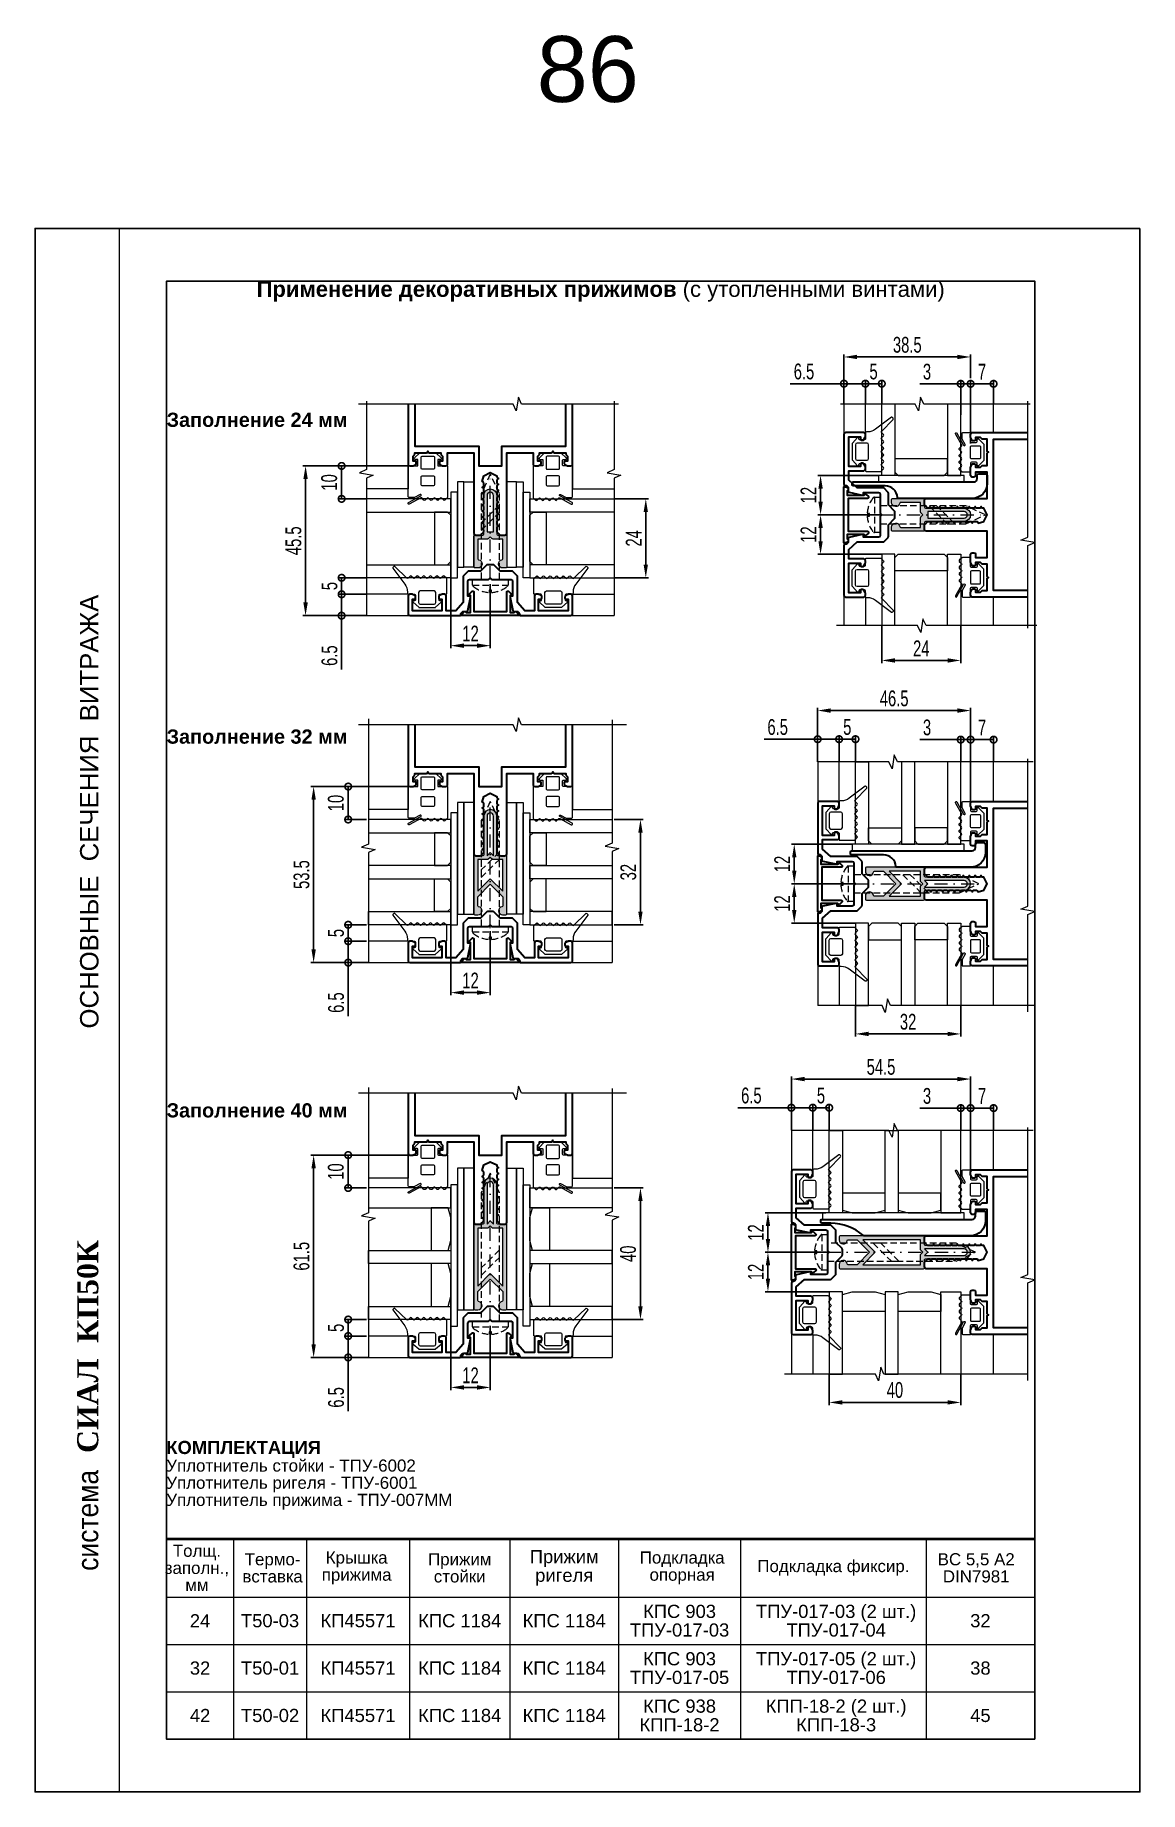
# Model space of a CAD drawing. Extents: x -37 to 8820, y -336 to 478.
# Drawn here: x 7350 to 7560, y 0 to 333.7 of the extents above; entities that cross this region are included whole.
import ezdxf
from ezdxf.enums import TextEntityAlignment as Align

# ---------------------------------------------------------------- set-up
doc = ezdxf.new("R2010")
doc.units = 0
doc.header["$LTSCALE"] = 5
doc.linetypes.add('DASHDOT', pattern=[1, 0.5, -0.25, 0, -0.25])
doc.linetypes.add('HIDDEN', pattern=[0.375, 0.25, -0.125])
doc.layers.get('0').update_dxf_attribs({"linetype": 'CONTINUOUS', "lineweight": 30})
doc.layers.get('DEFPOINTS').update_dxf_attribs({"linetype": 'CONTINUOUS'})
for name, color, linetype, lineweight in [('1', 6, 'DASHDOT', 13), ('2', 3, 'HIDDEN', 13), ('3', 1, 'CONTINUOUS', 20), ('Dimentions', 5, 'CONTINUOUS', 15), ('Glass', 5, 'CONTINUOUS', 20), ('Герлен', 7, 'CONTINUOUS', 60), ('Зигзаг', 1, 'CONTINUOUS', 15), ('Конструкции', 252, 'CONTINUOUS', 20), ('Подкладки', 1, 'CONTINUOUS', 20), ('Рамки', 1, 'CONTINUOUS', 15), ('Текстовый', 7, 'CONTINUOUS', 9), ('Уплотнители', 1, 'CONTINUOUS', 20), ('Штриховка', 1, 'CONTINUOUS', 5)]:
    doc.layers.add(name, color=color, linetype=linetype, lineweight=lineweight)
doc.layers.add('Скрытые', color=14, linetype='CONTINUOUS', plot=False)
doc.styles.add('3', font='RUSS.SHX', dxfattribs={"width": 0.7, "height": 3})
doc.styles.add('4', font='RUSS.shx', dxfattribs={"width": 0.7, "height": 3.5})
doc.styles.add('Каталожный', font='arial.ttf', dxfattribs={"height": 2.5})
doc.styles.add('Фирм', font='arial.ttf', dxfattribs={"height": 3.5})
doc.styles.add('Фирм5', font='timesbd.ttf', dxfattribs={"height": 4})
doc.dimstyles.new('MX1_6', dxfattribs={"dimtxt": 3, "dimasz": 2.5, "dimexe": 0.5, "dimexo": 0, "dimgap": 0.8, "dimtad": 1, "dimlfac": 1.6, "dimdsep": 46, "dimtxsty": '3', "dimcen": 0, "dimclrd": 256, "dimclre": 256, "dimclrt": 256, "dimaunit": 1, "dimadec": 0, "dimazin": 0, "dimtfac": 1, "dimtmove": 0, "dimatfit": 1, "dimfxl": 1, "dimtvp": 1, "dimtolj": 1, "dimtzin": 0, "dimarcsym": 0})

msp = doc.modelspace()

# ---------------------------------------------------------------- texts
at = {"layer": 'Скрытые', "linetype": 'Continuous', "insert": (7436.1248, 333.5338), "char_height": 17.5, "width": 37.860373, "attachment_point": 1, "style": 'Каталожный'}
msp.add_mtext('\\pxqc;{\\H0.71429x;86}', dxfattribs=at)
at = {"layer": 'Текстовый', "style": 'Фирм'}
msp.add_text('ОСНОВНЫЕ  СЕЧЕНИЯ  ВИТРАЖА', height=3.5, rotation=90, dxfattribs=at).set_placement((7362.0431, 186.2205), align=Align.CENTER)
at = {"layer": 'Текстовый', "style": 'Фирм5'}
msp.add_text('СИАЛ  КП50К', height=4, rotation=90, dxfattribs=at).set_placement((7362, 64.3724))
at = {"layer": 'Текстовый', "style": 'Фирм', "width": 0.9}
msp.add_text(' система ', height=4, rotation=90, dxfattribs=at).set_placement((7362, 51.5762), align=Align.CENTER)
at = {"layer": 'Текстовый', "linetype": 'Continuous', "attachment_point": 1, "style": 'Каталожный'}
for s, insert, char_height, width in [('\\pxqc;{\\fArial|b1|i0|c204|p34;Применение декоративных прижимов }(с утопленными винтами)', (7375, 287), 3, 165), ('\\pxql;{\\fArial|b1|i0|c204|p34;Заполнение 24 мм}', (7375, 262), 2.7, 42.664921), ('\\pxql;{\\fArial|b1|i0|c204|p34;Заполнение 32 мм}', (7375, 201.8181), 2.7, 42.664921), ('\\pxql;{\\fArial|b1|i0|c204|p34;Заполнение 40 мм}', (7375, 130.8181), 2.7, 42.664921)]:
    msp.add_mtext(s, dxfattribs=dict(at, insert=insert, char_height=char_height, width=width))
at = {"layer": 'Текстовый', "linetype": 'Continuous', "line_spacing_factor": 0.85, "style": 'Каталожный'}
for s, insert, char_height, width, attachment_point in [('\\P\\pxql;{\\fArial|b1|i0|c204|p34;КОМПЛЕКТАЦИЯ\\P\\pi-2,l2,r-2.0333,se1.0833,t4;\\fArial|b0|i0|c204|p34;\\H0.92x;Уплотнитель стойки - ТПУ-6002\\PУплотнитель ригеля - ТПУ-6001\\PУплотнитель прижима - ТПУ-007ММ}', (7374.934, 70.2198), 2.5, 66.020014, 1), ('Толщ.\\Pзаполн.,\\Pмм', (7380.7528, 42.5434), 2.3, 27.25, 5), ('Термо-\\Pвставка', (7395.1384, 42.5434), 2.3, 12.276865, 5), ('Крышка\\Pприжима', (7411.1156, 42.5434), 2.3, 27.25, 5), ('Прижим \\Pстойки', (7430.7128, 42.5434), 2.3, 19.097083, 5), ('Прижим ригеля', (7450.5739, 42.5434), 2.5, 20.625, 5), ('Подкладка опорная', (7472.9906, 42.5434), 2.3, 27.25, 5), ('Подкладка фиксир.', (7501.7395, 42.5434), 2.3, 35.271027, 5), ('ВС 5,5 А2\\PDIN7981', (7528.8866, 42.5434), 2.3, 27.25, 5), ('24', (7381.3562, 32.5), 2.5, 12.712441, 5), ('Т50-03', (7394.6582, 32.5), 2.5, 13.891532, 5), ('КП45571', (7411.3841, 32.5), 2.5, 19.560325, 5), ('КПС 1184', (7430.7128, 32.5), 2.5, 19.097083, 5), ('КПС 1184', (7450.5739, 32.5), 2.5, 20.625, 5), ('КПС 903\\PТПУ-017-03', (7472.4952, 32.5), 2.5, 23.217592, 5), ('ТПУ-017-03 (2 шт.)\\PТПУ-017-04', (7502.2626, 32.5), 2.5, 34.224897, 5), ('32', (7529.6875, 32.5), 2.5, 20.625, 5), ('32', (7381.3562, 23.5), 2.5, 12.712441, 5), ('Т50-01', (7394.6582, 23.5), 2.5, 13.891532, 5), ('КП45571', (7411.3841, 23.5), 2.5, 19.560325, 5), ('КПС 1184', (7430.7128, 23.5), 2.5, 19.097083, 5), ('КПС 1184', (7450.5739, 23.5), 2.5, 20.625, 5), ('КПС 903\\PТПУ-017-05', (7472.4952, 23.5), 2.5, 23.217592, 5), ('ТПУ-017-05 (2 шт.)\\PТПУ-017-06', (7502.2626, 23.5), 2.5, 34.224897, 5), ('38', (7529.6875, 23.5), 2.5, 20.625, 5), ('КПС 938\\PКПП-18-2', (7472.4952, 14.5), 2.5, 23.217592, 5), ('КПП-18-2 (2 шт.)\\PКПП-18-3', (7502.2626, 14.5), 2.5, 34.224897, 5), ('42', (7381.3562, 14.5), 2.5, 12.712441, 5), ('Т50-02', (7394.6582, 14.5), 2.5, 13.891532, 5), ('КП45571', (7411.3841, 14.5), 2.5, 19.560325, 5), ('КПС 1184', (7430.7128, 14.5), 2.5, 19.097083, 5), ('КПС 1184', (7450.5739, 14.5), 2.5, 20.625, 5), ('45', (7529.6875, 14.5), 2.5, 20.625, 5)]:
    msp.add_mtext(s, dxfattribs=dict(at, insert=insert, char_height=char_height, width=width, attachment_point=attachment_point))

# ---------------------------------------------------------------- blocks, each defined once
blk = doc.blocks.new('*D233')
at = {"layer": 'DEFPOINTS', "color": 0, "linetype": 'Continuous', "transparency": 16777216}
for p in [(7460.07, 245.63), (7460.07, 230.63), (7466.08, 230.63)]:
    blk.add_point(p, dxfattribs=at)
at = {"layer": 'Dimentions', "linetype": 'Continuous', "lineweight": -2, "transparency": 16777216}
for p, q in [((7460.07, 245.63), (7466.58, 245.63)), ((7466.08, 243.13), (7466.08, 233.13)), ((7460.07, 230.63), (7466.58, 230.63))]:
    blk.add_line(p, q, dxfattribs=at)
at = {"layer": 'Dimentions', "linetype": 'Continuous', "transparency": 16777216}
for points in [[(7465.66, 243.13), (7466.49, 243.13), (7466.08, 245.63)], [(7465.66, 233.13), (7466.49, 233.13), (7466.08, 230.63)]]:
    blk.add_solid(points, dxfattribs=at)
at = {"layer": 'Dimentions', "linetype": 'Continuous', "transparency": 16777216, "insert": (7463.78, 238.13), "char_height": 3, "attachment_point": 5, "rotation": 90, "style": '3'}
blk.add_mtext('\\A1;24', dxfattribs=at)
blk = doc.blocks.new('_DotSmall')
at = {"color": 0, "linetype": 'ByBlock', "const_width": 0.5}
blk.add_lwpolyline([(-0.0625, 0, 1), (0.0625, 0, 1)], format="xyb", close=True, dxfattribs=at)
blk = doc.blocks.new('*D234')
at = {"layer": 'DEFPOINTS', "color": 0, "linetype": 'Continuous', "transparency": 16777216}
for p in [(7412.98, 227.5), (7408.26, 223.44), (7412.98, 223.44)]:
    blk.add_point(p, dxfattribs=at)
at = {"layer": 'Dimentions', "linetype": 'Continuous', "lineweight": -2, "transparency": 16777216}
for p, q in [((7412.98, 227.5), (7407.76, 227.5)), ((7408.26, 227.5), (7408.26, 230)), ((7408.26, 227.5), (7408.26, 223.44)), ((7412.98, 223.44), (7407.76, 223.44)), ((7408.26, 223.44), (7408.26, 213.24))]:
    blk.add_line(p, q, dxfattribs=at)
at = {"layer": 'Dimentions', "linetype": 'Continuous', "lineweight": -2, "transparency": 16777216, "xscale": 2.5, "yscale": 2.5, "zscale": 2.5}
for p, rotation in [((7408.26, 227.5), 270), ((7408.26, 223.44), 90)]:
    blk.add_blockref('_DotSmall', p, dxfattribs=dict(at, rotation=rotation))
at = {"layer": 'Dimentions', "linetype": 'Continuous', "transparency": 16777216, "insert": (7405.96, 215.84), "char_height": 3, "attachment_point": 5, "rotation": 90, "style": '3'}
blk.add_mtext('\\A1;6.5', dxfattribs=at)
blk = doc.blocks.new('*D235')
at = {"layer": 'DEFPOINTS', "color": 0, "linetype": 'Continuous', "transparency": 16777216}
for p in [(7412.98, 230.63), (7408.26, 227.5), (7412.98, 227.5)]:
    blk.add_point(p, dxfattribs=at)
at = {"layer": 'Dimentions', "linetype": 'Continuous', "lineweight": -2, "transparency": 16777216}
for p, q in [((7412.98, 230.63), (7407.76, 230.63)), ((7408.26, 230.63), (7408.26, 227.5)), ((7412.98, 227.5), (7407.76, 227.5))]:
    blk.add_line(p, q, dxfattribs=at)
at = {"layer": 'Dimentions', "linetype": 'Continuous', "lineweight": -2, "transparency": 16777216, "xscale": 2.5, "yscale": 2.5, "zscale": 2.5}
for p, rotation in [((7408.26, 230.63), 90), ((7408.26, 227.5), 270)]:
    blk.add_blockref('_DotSmall', p, dxfattribs=dict(at, rotation=rotation))
at = {"layer": 'Dimentions', "linetype": 'Continuous', "transparency": 16777216, "insert": (7405.96, 229.06), "char_height": 3, "attachment_point": 5, "rotation": 90, "style": '3'}
blk.add_mtext('\\A1;5', dxfattribs=at)
blk = doc.blocks.new('*D236')
at = {"layer": 'DEFPOINTS', "color": 0, "linetype": 'Continuous', "transparency": 16777216}
for p in [(7420.9, 251.88), (7408.26, 245.63), (7412.98, 245.63)]:
    blk.add_point(p, dxfattribs=at)
at = {"layer": 'Dimentions', "linetype": 'Continuous', "lineweight": -2, "transparency": 16777216}
for p, q in [((7420.9, 251.88), (7407.76, 251.88)), ((7408.26, 251.88), (7408.26, 245.63)), ((7412.98, 245.63), (7407.76, 245.63))]:
    blk.add_line(p, q, dxfattribs=at)
at = {"layer": 'Dimentions', "linetype": 'Continuous', "lineweight": -2, "transparency": 16777216, "xscale": 2.5, "yscale": 2.5, "zscale": 2.5}
for p, rotation in [((7408.26, 251.88), 90), ((7408.26, 245.63), 270)]:
    blk.add_blockref('_DotSmall', p, dxfattribs=dict(at, rotation=rotation))
at = {"layer": 'Dimentions', "linetype": 'Continuous', "transparency": 16777216, "insert": (7405.91, 248.75), "char_height": 3, "attachment_point": 5, "rotation": 90, "style": '3'}
blk.add_mtext('\\A1;10', dxfattribs=at)
blk = doc.blocks.new('*D237')
at = {"layer": 'DEFPOINTS', "color": 0, "linetype": 'Continuous', "transparency": 16777216}
for p in [(7410.99, 251.88), (7401.41, 223.44), (7412.98, 223.44)]:
    blk.add_point(p, dxfattribs=at)
at = {"layer": 'Dimentions', "linetype": 'Continuous', "lineweight": -2, "transparency": 16777216}
for p, q in [((7410.99, 251.88), (7400.91, 251.88)), ((7401.41, 249.38), (7401.41, 225.94)), ((7412.98, 223.44), (7400.91, 223.44))]:
    blk.add_line(p, q, dxfattribs=at)
at = {"layer": 'Dimentions', "linetype": 'Continuous', "transparency": 16777216}
for points in [[(7400.99, 249.38), (7401.83, 249.38), (7401.41, 251.88)], [(7400.99, 225.94), (7401.83, 225.94), (7401.41, 223.44)]]:
    blk.add_solid(points, dxfattribs=at)
at = {"layer": 'Dimentions', "linetype": 'Continuous', "transparency": 16777216, "insert": (7399.11, 237.66), "char_height": 3, "attachment_point": 5, "rotation": 90, "style": '3'}
blk.add_mtext('\\A1;45.5', dxfattribs=at)
blk = doc.blocks.new('*D238')
at = {"layer": 'DEFPOINTS', "color": 0, "linetype": 'Continuous', "transparency": 16777216}
for p in [(7503.75, 267.51), (7503.75, 263.64), (7507.82, 263.76)]:
    blk.add_point(p, dxfattribs=at)
at = {"layer": 'Dimentions', "linetype": 'Continuous', "lineweight": -2, "transparency": 16777216}
for p, q in [((7503.75, 267.51), (7493.55, 267.51)), ((7503.75, 263.64), (7503.75, 268.01)), ((7507.82, 267.51), (7503.75, 267.51)), ((7507.82, 263.76), (7507.82, 268.01)), ((7507.82, 267.51), (7510.32, 267.51))]:
    blk.add_line(p, q, dxfattribs=at)
at = {"layer": 'Dimentions', "linetype": 'Continuous', "lineweight": -2, "transparency": 16777216, "xscale": 2.5, "yscale": 2.5, "zscale": 2.5}
blk.add_blockref('_DotSmall', (7503.75, 267.51), dxfattribs=at)
at = {"layer": 'Dimentions', "linetype": 'Continuous', "lineweight": -2, "transparency": 16777216, "xscale": 2.5, "yscale": 2.5, "zscale": 2.5, "rotation": 180}
blk.add_blockref('_DotSmall', (7507.82, 267.51), dxfattribs=at)
at = {"layer": 'Dimentions', "linetype": 'Continuous', "transparency": 16777216, "insert": (7496.15, 269.81), "char_height": 3, "attachment_point": 5, "style": '3'}
blk.add_mtext('\\A1;6.5', dxfattribs=at)
blk = doc.blocks.new('*D239')
at = {"layer": 'DEFPOINTS', "color": 0, "linetype": 'Continuous', "transparency": 16777216}
for p in [(7527.82, 267.48), (7525.94, 261.59), (7527.82, 256.17)]:
    blk.add_point(p, dxfattribs=at)
at = {"layer": 'Dimentions', "linetype": 'Continuous', "lineweight": -2, "transparency": 16777216}
for p, q in [((7525.94, 267.48), (7518.14, 267.48)), ((7525.94, 261.59), (7525.94, 267.98)), ((7527.82, 267.48), (7525.94, 267.48)), ((7527.82, 256.17), (7527.82, 267.98)), ((7527.82, 267.48), (7530.32, 267.48))]:
    blk.add_line(p, q, dxfattribs=at)
at = {"layer": 'Dimentions', "linetype": 'Continuous', "lineweight": -2, "transparency": 16777216, "xscale": 2.5, "yscale": 2.5, "zscale": 2.5}
blk.add_blockref('_DotSmall', (7525.94, 267.48), dxfattribs=at)
at = {"layer": 'Dimentions', "linetype": 'Continuous', "lineweight": -2, "transparency": 16777216, "xscale": 2.5, "yscale": 2.5, "zscale": 2.5, "rotation": 180}
blk.add_blockref('_DotSmall', (7527.82, 267.48), dxfattribs=at)
at = {"layer": 'Dimentions', "linetype": 'Continuous', "transparency": 16777216, "insert": (7519.54, 269.78), "char_height": 3, "attachment_point": 5, "style": '3'}
blk.add_mtext('\\A1;3', dxfattribs=at)
blk = doc.blocks.new('*D240')
at = {"layer": 'DEFPOINTS', "color": 0, "linetype": 'Continuous', "transparency": 16777216}
for p in [(7503.75, 272.58), (7527.82, 268.54), (7503.75, 263.64)]:
    blk.add_point(p, dxfattribs=at)
at = {"layer": 'Dimentions', "linetype": 'Continuous', "lineweight": -2, "transparency": 16777216}
for p, q in [((7503.75, 263.64), (7503.75, 273.08)), ((7525.32, 272.58), (7506.25, 272.58)), ((7527.82, 268.54), (7527.82, 273.08))]:
    blk.add_line(p, q, dxfattribs=at)
at = {"layer": 'Dimentions', "linetype": 'Continuous', "transparency": 16777216}
for points in [[(7506.25, 273), (7506.25, 272.17), (7503.75, 272.58)], [(7525.32, 273), (7525.32, 272.17), (7527.82, 272.58)]]:
    blk.add_solid(points, dxfattribs=at)
at = {"layer": 'Dimentions', "linetype": 'Continuous', "transparency": 16777216, "insert": (7515.79, 274.88), "char_height": 3, "attachment_point": 5, "style": '3'}
blk.add_mtext('\\A1;38.5', dxfattribs=at)
blk = doc.blocks.new('*D241')
at = {"layer": 'DEFPOINTS', "color": 0, "linetype": 'Continuous', "transparency": 16777216}
for p in [(7510.94, 221.54), (7525.94, 221.54), (7525.94, 214.93)]:
    blk.add_point(p, dxfattribs=at)
at = {"layer": 'Dimentions', "linetype": 'Continuous', "lineweight": -2, "transparency": 16777216}
for p, q in [((7510.94, 221.54), (7510.94, 214.43)), ((7525.94, 221.54), (7525.94, 214.43)), ((7513.44, 214.93), (7523.44, 214.93))]:
    blk.add_line(p, q, dxfattribs=at)
at = {"layer": 'Dimentions', "linetype": 'Continuous', "transparency": 16777216}
for points in [[(7513.44, 215.35), (7513.44, 214.51), (7510.94, 214.93)], [(7523.44, 215.35), (7523.44, 214.51), (7525.94, 214.93)]]:
    blk.add_solid(points, dxfattribs=at)
at = {"layer": 'Dimentions', "linetype": 'Continuous', "transparency": 16777216, "insert": (7518.44, 217.23), "char_height": 3, "attachment_point": 5, "style": '3'}
blk.add_mtext('\\A1;24', dxfattribs=at)
blk = doc.blocks.new('*D242')
at = {"layer": 'DEFPOINTS', "color": 0, "linetype": 'Continuous', "transparency": 16777216}
for p in [(7510.94, 267.51), (7507.82, 263.76), (7510.94, 263.64)]:
    blk.add_point(p, dxfattribs=at)
at = {"layer": 'Dimentions', "linetype": 'Continuous', "lineweight": -2, "transparency": 16777216}
for p, q in [((7507.82, 263.76), (7507.82, 268.01)), ((7507.82, 267.51), (7510.94, 267.51)), ((7510.94, 263.64), (7510.94, 268.01))]:
    blk.add_line(p, q, dxfattribs=at)
at = {"layer": 'Dimentions', "linetype": 'Continuous', "lineweight": -2, "transparency": 16777216, "xscale": 2.5, "yscale": 2.5, "zscale": 2.5, "rotation": 180}
blk.add_blockref('_DotSmall', (7507.82, 267.51), dxfattribs=at)
at = {"layer": 'Dimentions', "linetype": 'Continuous', "lineweight": -2, "transparency": 16777216, "xscale": 2.5, "yscale": 2.5, "zscale": 2.5}
blk.add_blockref('_DotSmall', (7510.94, 267.51), dxfattribs=at)
at = {"layer": 'Dimentions', "linetype": 'Continuous', "transparency": 16777216, "insert": (7509.38, 269.81), "char_height": 3, "attachment_point": 5, "style": '3'}
blk.add_mtext('\\A1;5', dxfattribs=at)
blk = doc.blocks.new('*D243')
at = {"layer": 'DEFPOINTS', "color": 0, "linetype": 'Continuous', "transparency": 16777216}
for p in [(7527.82, 267.48), (7527.82, 263.76), (7532.19, 263.76)]:
    blk.add_point(p, dxfattribs=at)
at = {"layer": 'Dimentions', "linetype": 'Continuous', "lineweight": -2, "transparency": 16777216}
for p, q in [((7527.82, 263.76), (7527.82, 267.98)), ((7532.19, 267.48), (7527.82, 267.48)), ((7532.19, 263.76), (7532.19, 267.98))]:
    blk.add_line(p, q, dxfattribs=at)
at = {"layer": 'Dimentions', "linetype": 'Continuous', "lineweight": -2, "transparency": 16777216, "xscale": 2.5, "yscale": 2.5, "zscale": 2.5, "rotation": 180}
blk.add_blockref('_DotSmall', (7527.82, 267.48), dxfattribs=at)
at = {"layer": 'Dimentions', "linetype": 'Continuous', "lineweight": -2, "transparency": 16777216, "xscale": 2.5, "yscale": 2.5, "zscale": 2.5}
blk.add_blockref('_DotSmall', (7532.19, 267.48), dxfattribs=at)
at = {"layer": 'Dimentions', "linetype": 'Continuous', "transparency": 16777216, "insert": (7530, 269.78), "char_height": 3, "attachment_point": 5, "style": '3'}
blk.add_mtext('\\A1;7', dxfattribs=at)
blk = doc.blocks.new('*D244')
at = {"layer": 'DEFPOINTS', "color": 0, "transparency": 16777216}
for p in [(7499.3, 250.09), (7510.32, 250.09), (7510.63, 242.59)]:
    blk.add_point(p, dxfattribs=at)
at = {"layer": 'Dimentions', "lineweight": -2, "transparency": 16777216}
for p, q in [((7510.32, 250.09), (7498.8, 250.09)), ((7499.3, 245.09), (7499.3, 247.59)), ((7510.63, 242.59), (7498.8, 242.59))]:
    blk.add_line(p, q, dxfattribs=at)
at = {"layer": 'Dimentions', "transparency": 16777216}
for points in [[(7498.89, 247.59), (7499.72, 247.59), (7499.3, 250.09)], [(7498.89, 245.09), (7499.72, 245.09), (7499.3, 242.59)]]:
    blk.add_solid(points, dxfattribs=at)
at = {"layer": 'Dimentions', "transparency": 16777216, "insert": (7497, 246.34), "char_height": 3, "attachment_point": 5, "rotation": 90, "style": '3'}
blk.add_mtext('\\A1;12', dxfattribs=at)
blk = doc.blocks.new('*D245')
at = {"layer": 'DEFPOINTS', "color": 0, "linetype": 'Continuous', "transparency": 16777216}
for p in [(7460.07, 184.72), (7460.07, 164.72), (7465.07, 164.72)]:
    blk.add_point(p, dxfattribs=at)
at = {"layer": 'Dimentions', "linetype": 'Continuous', "lineweight": -2, "transparency": 16777216}
for p, q in [((7460.07, 184.72), (7465.57, 184.72)), ((7465.07, 182.22), (7465.07, 167.22)), ((7460.07, 164.72), (7465.57, 164.72))]:
    blk.add_line(p, q, dxfattribs=at)
at = {"layer": 'Dimentions', "linetype": 'Continuous', "transparency": 16777216}
for points in [[(7464.65, 182.22), (7465.48, 182.22), (7465.07, 184.72)], [(7464.65, 167.22), (7465.48, 167.22), (7465.07, 164.72)]]:
    blk.add_solid(points, dxfattribs=at)
at = {"layer": 'Dimentions', "linetype": 'Continuous', "transparency": 16777216, "insert": (7462.77, 174.72), "char_height": 3, "attachment_point": 5, "rotation": 90, "style": '3'}
blk.add_mtext('\\A1;32', dxfattribs=at)
blk = doc.blocks.new('*D246')
at = {"layer": 'DEFPOINTS', "color": 0, "linetype": 'Continuous', "transparency": 16777216}
for p in [(7412.98, 164.72), (7409.51, 161.59), (7412.98, 161.59)]:
    blk.add_point(p, dxfattribs=at)
at = {"layer": 'Dimentions', "linetype": 'Continuous', "lineweight": -2, "transparency": 16777216}
for p, q in [((7412.98, 164.72), (7409.01, 164.72)), ((7409.51, 164.72), (7409.51, 161.59)), ((7412.98, 161.59), (7409.01, 161.59))]:
    blk.add_line(p, q, dxfattribs=at)
at = {"layer": 'Dimentions', "linetype": 'Continuous', "lineweight": -2, "transparency": 16777216, "xscale": 2.5, "yscale": 2.5, "zscale": 2.5}
for p, rotation in [((7409.51, 164.72), 90), ((7409.51, 161.59), 270)]:
    blk.add_blockref('_DotSmall', p, dxfattribs=dict(at, rotation=rotation))
at = {"layer": 'Dimentions', "linetype": 'Continuous', "transparency": 16777216, "insert": (7407.21, 163.15), "char_height": 3, "attachment_point": 5, "rotation": 90, "style": '3'}
blk.add_mtext('\\A1;5', dxfattribs=at)
blk = doc.blocks.new('*D247')
at = {"layer": 'DEFPOINTS', "color": 0, "linetype": 'Continuous', "transparency": 16777216}
for p in [(7412.98, 161.59), (7409.51, 157.53), (7413.37, 157.53)]:
    blk.add_point(p, dxfattribs=at)
at = {"layer": 'Dimentions', "linetype": 'Continuous', "lineweight": -2, "transparency": 16777216}
for p, q in [((7409.51, 161.59), (7409.51, 164.09)), ((7412.98, 161.59), (7409.01, 161.59)), ((7409.51, 161.59), (7409.51, 157.53)), ((7413.37, 157.53), (7409.01, 157.53)), ((7409.51, 157.53), (7409.51, 147.33))]:
    blk.add_line(p, q, dxfattribs=at)
at = {"layer": 'Dimentions', "linetype": 'Continuous', "lineweight": -2, "transparency": 16777216, "xscale": 2.5, "yscale": 2.5, "zscale": 2.5}
for p, rotation in [((7409.51, 161.59), 270), ((7409.51, 157.53), 90)]:
    blk.add_blockref('_DotSmall', p, dxfattribs=dict(at, rotation=rotation))
at = {"layer": 'Dimentions', "linetype": 'Continuous', "transparency": 16777216, "insert": (7407.21, 149.93), "char_height": 3, "attachment_point": 5, "rotation": 90, "style": '3'}
blk.add_mtext('\\A1;6.5', dxfattribs=at)
blk = doc.blocks.new('*D248')
at = {"layer": 'DEFPOINTS', "color": 0, "linetype": 'Continuous', "transparency": 16777216}
for p in [(7420.9, 190.97), (7409.51, 184.72), (7412.98, 184.72)]:
    blk.add_point(p, dxfattribs=at)
at = {"layer": 'Dimentions', "linetype": 'Continuous', "lineweight": -2, "transparency": 16777216}
for p, q in [((7420.9, 190.97), (7409.01, 190.97)), ((7409.51, 190.97), (7409.51, 184.72)), ((7412.98, 184.72), (7409.01, 184.72))]:
    blk.add_line(p, q, dxfattribs=at)
at = {"layer": 'Dimentions', "linetype": 'Continuous', "lineweight": -2, "transparency": 16777216, "xscale": 2.5, "yscale": 2.5, "zscale": 2.5}
for p, rotation in [((7409.51, 190.97), 90), ((7409.51, 184.72), 270)]:
    blk.add_blockref('_DotSmall', p, dxfattribs=dict(at, rotation=rotation))
at = {"layer": 'Dimentions', "linetype": 'Continuous', "transparency": 16777216, "insert": (7407.17, 187.84), "char_height": 3, "attachment_point": 5, "rotation": 90, "style": '3'}
blk.add_mtext('\\A1;10', dxfattribs=at)
blk = doc.blocks.new('*D249')
at = {"layer": 'DEFPOINTS', "color": 0, "linetype": 'Continuous', "transparency": 16777216}
for p in [(7413.19, 190.97), (7402.94, 157.53), (7413.37, 157.53)]:
    blk.add_point(p, dxfattribs=at)
at = {"layer": 'Dimentions', "linetype": 'Continuous', "lineweight": -2, "transparency": 16777216}
for p, q in [((7413.19, 190.97), (7402.44, 190.97)), ((7402.94, 188.47), (7402.94, 160.03)), ((7413.37, 157.53), (7402.44, 157.53))]:
    blk.add_line(p, q, dxfattribs=at)
at = {"layer": 'Dimentions', "linetype": 'Continuous', "transparency": 16777216}
for points in [[(7402.53, 188.47), (7403.36, 188.47), (7402.94, 190.97)], [(7402.53, 160.03), (7403.36, 160.03), (7402.94, 157.53)]]:
    blk.add_solid(points, dxfattribs=at)
at = {"layer": 'Dimentions', "linetype": 'Continuous', "transparency": 16777216, "insert": (7400.64, 174.25), "char_height": 3, "attachment_point": 5, "rotation": 90, "style": '3'}
blk.add_mtext('\\A1;53.5', dxfattribs=at)
blk = doc.blocks.new('*D250')
at = {"layer": 'DEFPOINTS', "color": 0, "linetype": 'Continuous', "transparency": 16777216}
for p in [(7527.82, 199.89), (7525.94, 195.67), (7527.82, 187.82)]:
    blk.add_point(p, dxfattribs=at)
at = {"layer": 'Dimentions', "linetype": 'Continuous', "lineweight": -2, "transparency": 16777216}
for p, q in [((7525.94, 195.67), (7525.94, 200.39)), ((7527.82, 187.82), (7527.82, 200.39)), ((7525.94, 199.89), (7518.14, 199.89)), ((7527.82, 199.89), (7525.94, 199.89)), ((7527.82, 199.89), (7530.32, 199.89))]:
    blk.add_line(p, q, dxfattribs=at)
at = {"layer": 'Dimentions', "linetype": 'Continuous', "lineweight": -2, "transparency": 16777216, "xscale": 2.5, "yscale": 2.5, "zscale": 2.5}
blk.add_blockref('_DotSmall', (7525.94, 199.89), dxfattribs=at)
at = {"layer": 'Dimentions', "linetype": 'Continuous', "lineweight": -2, "transparency": 16777216, "xscale": 2.5, "yscale": 2.5, "zscale": 2.5, "rotation": 180}
blk.add_blockref('_DotSmall', (7527.82, 199.89), dxfattribs=at)
at = {"layer": 'Dimentions', "linetype": 'Continuous', "transparency": 16777216, "insert": (7519.54, 202.19), "char_height": 3, "attachment_point": 5, "style": '3'}
blk.add_mtext('\\A1;3', dxfattribs=at)
blk = doc.blocks.new('*D251')
at = {"layer": 'DEFPOINTS', "color": 0, "linetype": 'Continuous', "transparency": 16777216}
for p in [(7498.75, 205.41), (7498.75, 195.67), (7527.82, 195.67)]:
    blk.add_point(p, dxfattribs=at)
at = {"layer": 'Dimentions', "linetype": 'Continuous', "lineweight": -2, "transparency": 16777216}
for p, q in [((7498.75, 195.67), (7498.75, 205.91)), ((7525.32, 205.41), (7501.25, 205.41)), ((7527.82, 195.67), (7527.82, 205.91))]:
    blk.add_line(p, q, dxfattribs=at)
at = {"layer": 'Dimentions', "linetype": 'Continuous', "transparency": 16777216}
for points in [[(7501.25, 205.83), (7501.25, 204.99), (7498.75, 205.41)], [(7525.32, 205.83), (7525.32, 204.99), (7527.82, 205.41)]]:
    blk.add_solid(points, dxfattribs=at)
at = {"layer": 'Dimentions', "linetype": 'Continuous', "transparency": 16777216, "insert": (7513.29, 207.71), "char_height": 3, "attachment_point": 5, "style": '3'}
blk.add_mtext('\\A1;46.5', dxfattribs=at)
blk = doc.blocks.new('*D252')
at = {"layer": 'DEFPOINTS', "color": 0, "linetype": 'Continuous', "transparency": 16777216}
for p in [(7505.94, 149.36), (7525.94, 149.36), (7525.94, 143.98)]:
    blk.add_point(p, dxfattribs=at)
at = {"layer": 'Dimentions', "linetype": 'Continuous', "lineweight": -2, "transparency": 16777216}
for p, q in [((7505.94, 149.36), (7505.94, 143.48)), ((7525.94, 149.36), (7525.94, 143.48)), ((7508.44, 143.98), (7523.44, 143.98))]:
    blk.add_line(p, q, dxfattribs=at)
at = {"layer": 'Dimentions', "linetype": 'Continuous', "transparency": 16777216}
for points in [[(7508.44, 144.4), (7508.44, 143.57), (7505.94, 143.98)], [(7523.44, 144.4), (7523.44, 143.57), (7525.94, 143.98)]]:
    blk.add_solid(points, dxfattribs=at)
at = {"layer": 'Dimentions', "linetype": 'Continuous', "transparency": 16777216, "insert": (7515.94, 146.28), "char_height": 3, "attachment_point": 5, "style": '3'}
blk.add_mtext('\\A1;32', dxfattribs=at)
blk = doc.blocks.new('*D253')
at = {"layer": 'DEFPOINTS', "color": 0, "linetype": 'Continuous', "transparency": 16777216}
for p in [(7505.94, 199.97), (7502.82, 195.67), (7505.94, 195.67)]:
    blk.add_point(p, dxfattribs=at)
at = {"layer": 'Dimentions', "linetype": 'Continuous', "lineweight": -2, "transparency": 16777216}
for p, q in [((7502.82, 195.67), (7502.82, 200.47)), ((7505.94, 195.67), (7505.94, 200.47)), ((7502.82, 199.97), (7505.94, 199.97))]:
    blk.add_line(p, q, dxfattribs=at)
at = {"layer": 'Dimentions', "linetype": 'Continuous', "lineweight": -2, "transparency": 16777216, "xscale": 2.5, "yscale": 2.5, "zscale": 2.5, "rotation": 180}
blk.add_blockref('_DotSmall', (7502.82, 199.97), dxfattribs=at)
at = {"layer": 'Dimentions', "linetype": 'Continuous', "lineweight": -2, "transparency": 16777216, "xscale": 2.5, "yscale": 2.5, "zscale": 2.5}
blk.add_blockref('_DotSmall', (7505.94, 199.97), dxfattribs=at)
at = {"layer": 'Dimentions', "linetype": 'Continuous', "transparency": 16777216, "insert": (7504.38, 202.27), "char_height": 3, "attachment_point": 5, "style": '3'}
blk.add_mtext('\\A1;5', dxfattribs=at)
blk = doc.blocks.new('*D254')
at = {"layer": 'DEFPOINTS', "color": 0, "linetype": 'Continuous', "transparency": 16777216}
for p in [(7527.82, 199.89), (7527.82, 195.67), (7532.19, 195.67)]:
    blk.add_point(p, dxfattribs=at)
at = {"layer": 'Dimentions', "linetype": 'Continuous', "lineweight": -2, "transparency": 16777216}
for p, q in [((7527.82, 195.67), (7527.82, 200.39)), ((7532.19, 195.67), (7532.19, 200.39)), ((7532.19, 199.89), (7527.82, 199.89))]:
    blk.add_line(p, q, dxfattribs=at)
at = {"layer": 'Dimentions', "linetype": 'Continuous', "lineweight": -2, "transparency": 16777216, "xscale": 2.5, "yscale": 2.5, "zscale": 2.5, "rotation": 180}
blk.add_blockref('_DotSmall', (7527.82, 199.89), dxfattribs=at)
at = {"layer": 'Dimentions', "linetype": 'Continuous', "lineweight": -2, "transparency": 16777216, "xscale": 2.5, "yscale": 2.5, "zscale": 2.5}
blk.add_blockref('_DotSmall', (7532.19, 199.89), dxfattribs=at)
at = {"layer": 'Dimentions', "linetype": 'Continuous', "transparency": 16777216, "insert": (7530, 202.19), "char_height": 3, "attachment_point": 5, "style": '3'}
blk.add_mtext('\\A1;7', dxfattribs=at)
blk = doc.blocks.new('KP45571')
at = {"lineweight": -2, "flags": 128}
blk.add_lwpolyline([(6.21, -5.01, -0.414214), (6.21, -5.44), (5.54, -6.11, -0.668179), (5, -5.88), (5, 0), (-5, 0), (-5, -5.88, -0.668179), (-5.54, -6.11), (-6.21, -5.44, -0.414214), (-6.21, -5.01), (-6, -4.8), (-6, 0.3), (-7.3, 0.3), (-7.3, 0.3, -0.414214), (-7.6, 0), (-8, 0), (-8.5, 0.7), (-8.5, 1.3), (8.5, 1.3), (8.5, 0.7), (8, 0), (7.6, 0, -0.414214), (7.3, 0.3), (6, 0.3), (6, -4.8)], format="xyb", close=True, dxfattribs=at)
at = {"layer": '3', "style": '4', "width": 0.7, "flags": 3}
blk.add_attdef('КП45571', (0, 1.3), '', height=3.5, dxfattribs=at)
blk = doc.blocks.new('*D255')
at = {"layer": 'DEFPOINTS', "color": 0, "transparency": 16777216}
for p in [(7510.63, 242.59), (7499.3, 235.09), (7510.94, 235.09)]:
    blk.add_point(p, dxfattribs=at)
at = {"layer": 'Dimentions', "lineweight": -2, "transparency": 16777216}
for p, q in [((7510.63, 242.59), (7498.8, 242.59)), ((7499.3, 240.09), (7499.3, 237.59)), ((7510.94, 235.09), (7498.8, 235.09))]:
    blk.add_line(p, q, dxfattribs=at)
at = {"layer": 'Dimentions', "transparency": 16777216}
for points in [[(7498.89, 240.09), (7499.72, 240.09), (7499.3, 242.59)], [(7498.89, 237.59), (7499.72, 237.59), (7499.3, 235.09)]]:
    blk.add_solid(points, dxfattribs=at)
at = {"layer": 'Dimentions', "transparency": 16777216, "insert": (7497, 238.84), "char_height": 3, "attachment_point": 5, "rotation": 90, "style": '3'}
blk.add_mtext('\\A1;12', dxfattribs=at)
blk = doc.blocks.new('*D256')
at = {"layer": 'DEFPOINTS', "color": 0, "linetype": 'Continuous', "transparency": 16777216}
for p in [(7498.75, 199.97), (7498.75, 196.1), (7502.82, 196.21)]:
    blk.add_point(p, dxfattribs=at)
at = {"layer": 'Dimentions', "linetype": 'Continuous', "lineweight": -2, "transparency": 16777216}
for p, q in [((7498.75, 196.1), (7498.75, 200.47)), ((7502.82, 196.21), (7502.82, 200.47)), ((7498.75, 199.97), (7488.55, 199.97)), ((7502.82, 199.97), (7498.75, 199.97)), ((7502.82, 199.97), (7505.32, 199.97))]:
    blk.add_line(p, q, dxfattribs=at)
at = {"layer": 'Dimentions', "linetype": 'Continuous', "lineweight": -2, "transparency": 16777216, "xscale": 2.5, "yscale": 2.5, "zscale": 2.5}
blk.add_blockref('_DotSmall', (7498.75, 199.97), dxfattribs=at)
at = {"layer": 'Dimentions', "linetype": 'Continuous', "lineweight": -2, "transparency": 16777216, "xscale": 2.5, "yscale": 2.5, "zscale": 2.5, "rotation": 180}
blk.add_blockref('_DotSmall', (7502.82, 199.97), dxfattribs=at)
at = {"layer": 'Dimentions', "linetype": 'Continuous', "transparency": 16777216, "insert": (7491.15, 202.27), "char_height": 3, "attachment_point": 5, "style": '3'}
blk.add_mtext('\\A1;6.5', dxfattribs=at)
blk = doc.blocks.new('*D257')
at = {"layer": 'DEFPOINTS', "color": 0, "transparency": 16777216}
for p in [(7494.3, 180.01), (7505.32, 180.01), (7505.63, 172.51)]:
    blk.add_point(p, dxfattribs=at)
at = {"layer": 'Dimentions', "lineweight": -2, "transparency": 16777216}
for p, q in [((7505.32, 180.01), (7493.8, 180.01)), ((7494.3, 175.01), (7494.3, 177.51)), ((7505.63, 172.51), (7493.8, 172.51))]:
    blk.add_line(p, q, dxfattribs=at)
at = {"layer": 'Dimentions', "transparency": 16777216}
for points in [[(7493.89, 177.51), (7494.72, 177.51), (7494.3, 180.01)], [(7493.89, 175.01), (7494.72, 175.01), (7494.3, 172.51)]]:
    blk.add_solid(points, dxfattribs=at)
at = {"layer": 'Dimentions', "transparency": 16777216, "insert": (7492, 176.26), "char_height": 3, "attachment_point": 5, "rotation": 90, "style": '3'}
blk.add_mtext('\\A1;12', dxfattribs=at)
blk = doc.blocks.new('*D258')
at = {"layer": 'DEFPOINTS', "color": 0, "transparency": 16777216}
for p in [(7505.63, 172.51), (7494.3, 165.01), (7505.94, 165.01)]:
    blk.add_point(p, dxfattribs=at)
at = {"layer": 'Dimentions', "lineweight": -2, "transparency": 16777216}
for p, q in [((7505.63, 172.51), (7493.8, 172.51)), ((7494.3, 170.01), (7494.3, 167.51)), ((7505.94, 165.01), (7493.8, 165.01))]:
    blk.add_line(p, q, dxfattribs=at)
at = {"layer": 'Dimentions', "transparency": 16777216}
for points in [[(7493.89, 170.01), (7494.72, 170.01), (7494.3, 172.51)], [(7493.89, 167.51), (7494.72, 167.51), (7494.3, 165.01)]]:
    blk.add_solid(points, dxfattribs=at)
at = {"layer": 'Dimentions', "transparency": 16777216, "insert": (7492, 168.76), "char_height": 3, "attachment_point": 5, "rotation": 90, "style": '3'}
blk.add_mtext('\\A1;12', dxfattribs=at)
blk = doc.blocks.new('*D259')
at = {"layer": 'DEFPOINTS', "color": 0, "linetype": 'Continuous', "transparency": 16777216}
for p in [(7460.07, 114.72), (7459.68, 89.72), (7465.07, 89.72)]:
    blk.add_point(p, dxfattribs=at)
at = {"layer": 'Dimentions', "linetype": 'Continuous', "lineweight": -2, "transparency": 16777216}
for p, q in [((7460.07, 114.72), (7465.57, 114.72)), ((7465.07, 112.22), (7465.07, 92.22)), ((7459.68, 89.72), (7465.57, 89.72))]:
    blk.add_line(p, q, dxfattribs=at)
at = {"layer": 'Dimentions', "linetype": 'Continuous', "transparency": 16777216}
for points in [[(7464.65, 112.22), (7465.48, 112.22), (7465.07, 114.72)], [(7464.65, 92.22), (7465.48, 92.22), (7465.07, 89.72)]]:
    blk.add_solid(points, dxfattribs=at)
at = {"layer": 'Dimentions', "linetype": 'Continuous', "transparency": 16777216, "insert": (7462.72, 102.22), "char_height": 3, "attachment_point": 5, "rotation": 90, "style": '3'}
blk.add_mtext('\\A1;40', dxfattribs=at)
blk = doc.blocks.new('*D260')
at = {"layer": 'DEFPOINTS', "color": 0, "linetype": 'Continuous', "transparency": 16777216}
for p in [(7412.98, 89.72), (7409.51, 86.59), (7412.98, 86.59)]:
    blk.add_point(p, dxfattribs=at)
at = {"layer": 'Dimentions', "linetype": 'Continuous', "lineweight": -2, "transparency": 16777216}
for p, q in [((7412.98, 89.72), (7409.01, 89.72)), ((7409.51, 89.72), (7409.51, 86.59)), ((7412.98, 86.59), (7409.01, 86.59))]:
    blk.add_line(p, q, dxfattribs=at)
at = {"layer": 'Dimentions', "linetype": 'Continuous', "lineweight": -2, "transparency": 16777216, "xscale": 2.5, "yscale": 2.5, "zscale": 2.5}
for p, rotation in [((7409.51, 89.72), 90), ((7409.51, 86.59), 270)]:
    blk.add_blockref('_DotSmall', p, dxfattribs=dict(at, rotation=rotation))
at = {"layer": 'Dimentions', "linetype": 'Continuous', "transparency": 16777216, "insert": (7407.21, 88.15), "char_height": 3, "attachment_point": 5, "rotation": 90, "style": '3'}
blk.add_mtext('\\A1;5', dxfattribs=at)
blk = doc.blocks.new('*D261')
at = {"layer": 'DEFPOINTS', "color": 0, "linetype": 'Continuous', "transparency": 16777216}
for p in [(7412.98, 86.59), (7409.51, 82.53), (7413.37, 82.53)]:
    blk.add_point(p, dxfattribs=at)
at = {"layer": 'Dimentions', "linetype": 'Continuous', "lineweight": -2, "transparency": 16777216}
for p, q in [((7409.51, 86.59), (7409.51, 89.09)), ((7412.98, 86.59), (7409.01, 86.59)), ((7409.51, 86.59), (7409.51, 82.53)), ((7413.37, 82.53), (7409.01, 82.53)), ((7409.51, 82.53), (7409.51, 72.33))]:
    blk.add_line(p, q, dxfattribs=at)
at = {"layer": 'Dimentions', "linetype": 'Continuous', "lineweight": -2, "transparency": 16777216, "xscale": 2.5, "yscale": 2.5, "zscale": 2.5}
for p, rotation in [((7409.51, 86.59), 270), ((7409.51, 82.53), 90)]:
    blk.add_blockref('_DotSmall', p, dxfattribs=dict(at, rotation=rotation))
at = {"layer": 'Dimentions', "linetype": 'Continuous', "transparency": 16777216, "insert": (7407.21, 74.93), "char_height": 3, "attachment_point": 5, "rotation": 90, "style": '3'}
blk.add_mtext('\\A1;6.5', dxfattribs=at)
blk = doc.blocks.new('*D262')
at = {"layer": 'DEFPOINTS', "color": 0, "linetype": 'Continuous', "transparency": 16777216}
for p in [(7420.9, 120.97), (7409.51, 114.72), (7412.98, 114.72)]:
    blk.add_point(p, dxfattribs=at)
at = {"layer": 'Dimentions', "linetype": 'Continuous', "lineweight": -2, "transparency": 16777216}
for p, q in [((7420.9, 120.97), (7409.01, 120.97)), ((7409.51, 120.97), (7409.51, 114.72)), ((7412.98, 114.72), (7409.01, 114.72))]:
    blk.add_line(p, q, dxfattribs=at)
at = {"layer": 'Dimentions', "linetype": 'Continuous', "lineweight": -2, "transparency": 16777216, "xscale": 2.5, "yscale": 2.5, "zscale": 2.5}
for p, rotation in [((7409.51, 120.97), 90), ((7409.51, 114.72), 270)]:
    blk.add_blockref('_DotSmall', p, dxfattribs=dict(at, rotation=rotation))
at = {"layer": 'Dimentions', "linetype": 'Continuous', "transparency": 16777216, "insert": (7407.17, 117.84), "char_height": 3, "attachment_point": 5, "rotation": 90, "style": '3'}
blk.add_mtext('\\A1;10', dxfattribs=at)
blk = doc.blocks.new('*D263')
at = {"layer": 'DEFPOINTS', "color": 0, "linetype": 'Continuous', "transparency": 16777216}
for p in [(7413.19, 120.97), (7402.94, 82.53), (7413.37, 82.53)]:
    blk.add_point(p, dxfattribs=at)
at = {"layer": 'Dimentions', "linetype": 'Continuous', "lineweight": -2, "transparency": 16777216}
for p, q in [((7413.19, 120.97), (7402.44, 120.97)), ((7402.94, 118.47), (7402.94, 85.03)), ((7413.37, 82.53), (7402.44, 82.53))]:
    blk.add_line(p, q, dxfattribs=at)
at = {"layer": 'Dimentions', "linetype": 'Continuous', "transparency": 16777216}
for points in [[(7402.53, 118.47), (7403.36, 118.47), (7402.94, 120.97)], [(7402.53, 85.03), (7403.36, 85.03), (7402.94, 82.53)]]:
    blk.add_solid(points, dxfattribs=at)
at = {"layer": 'Dimentions', "linetype": 'Continuous', "transparency": 16777216, "insert": (7400.64, 101.75), "char_height": 3, "attachment_point": 5, "rotation": 90, "style": '3'}
blk.add_mtext('\\A1;61.5', dxfattribs=at)
blk = doc.blocks.new('*D264')
at = {"layer": 'DEFPOINTS', "color": 0, "linetype": 'Continuous', "transparency": 16777216}
for p in [(7527.82, 129.89), (7525.94, 125.67), (7527.82, 117.82)]:
    blk.add_point(p, dxfattribs=at)
at = {"layer": 'Dimentions', "linetype": 'Continuous', "lineweight": -2, "transparency": 16777216}
for p, q in [((7525.94, 125.67), (7525.94, 130.39)), ((7527.82, 117.82), (7527.82, 130.39)), ((7525.94, 129.89), (7518.14, 129.89)), ((7527.82, 129.89), (7525.94, 129.89)), ((7527.82, 129.89), (7530.32, 129.89))]:
    blk.add_line(p, q, dxfattribs=at)
at = {"layer": 'Dimentions', "linetype": 'Continuous', "lineweight": -2, "transparency": 16777216, "xscale": 2.5, "yscale": 2.5, "zscale": 2.5}
blk.add_blockref('_DotSmall', (7525.94, 129.89), dxfattribs=at)
at = {"layer": 'Dimentions', "linetype": 'Continuous', "lineweight": -2, "transparency": 16777216, "xscale": 2.5, "yscale": 2.5, "zscale": 2.5, "rotation": 180}
blk.add_blockref('_DotSmall', (7527.82, 129.89), dxfattribs=at)
at = {"layer": 'Dimentions', "linetype": 'Continuous', "transparency": 16777216, "insert": (7519.54, 132.19), "char_height": 3, "attachment_point": 5, "style": '3'}
blk.add_mtext('\\A1;3', dxfattribs=at)
blk = doc.blocks.new('*D265')
at = {"layer": 'DEFPOINTS', "color": 0, "linetype": 'Continuous', "transparency": 16777216}
for p in [(7493.75, 135.41), (7493.75, 125.67), (7527.82, 125.67)]:
    blk.add_point(p, dxfattribs=at)
at = {"layer": 'Dimentions', "linetype": 'Continuous', "lineweight": -2, "transparency": 16777216}
for p, q in [((7493.75, 125.67), (7493.75, 135.91)), ((7525.32, 135.41), (7496.25, 135.41)), ((7527.82, 125.67), (7527.82, 135.91))]:
    blk.add_line(p, q, dxfattribs=at)
at = {"layer": 'Dimentions', "linetype": 'Continuous', "transparency": 16777216}
for points in [[(7496.25, 135.83), (7496.25, 134.99), (7493.75, 135.41)], [(7525.32, 135.83), (7525.32, 134.99), (7527.82, 135.41)]]:
    blk.add_solid(points, dxfattribs=at)
at = {"layer": 'Dimentions', "linetype": 'Continuous', "transparency": 16777216, "insert": (7510.79, 137.71), "char_height": 3, "attachment_point": 5, "style": '3'}
blk.add_mtext('\\A1;54.5', dxfattribs=at)
blk = doc.blocks.new('*D266')
at = {"layer": 'DEFPOINTS', "color": 0, "linetype": 'Continuous', "transparency": 16777216}
for p in [(7500.94, 79.36), (7525.94, 79.36), (7525.94, 73.98)]:
    blk.add_point(p, dxfattribs=at)
at = {"layer": 'Dimentions', "linetype": 'Continuous', "lineweight": -2, "transparency": 16777216}
for p, q in [((7500.94, 79.36), (7500.94, 73.48)), ((7525.94, 79.36), (7525.94, 73.48)), ((7503.44, 73.98), (7523.44, 73.98))]:
    blk.add_line(p, q, dxfattribs=at)
at = {"layer": 'Dimentions', "linetype": 'Continuous', "transparency": 16777216}
for points in [[(7503.44, 74.4), (7503.44, 73.57), (7500.94, 73.98)], [(7523.44, 74.4), (7523.44, 73.57), (7525.94, 73.98)]]:
    blk.add_solid(points, dxfattribs=at)
at = {"layer": 'Dimentions', "linetype": 'Continuous', "transparency": 16777216, "insert": (7513.44, 76.33), "char_height": 3, "attachment_point": 5, "style": '3'}
blk.add_mtext('\\A1;40', dxfattribs=at)
blk = doc.blocks.new('*D267')
at = {"layer": 'DEFPOINTS', "color": 0, "linetype": 'Continuous', "transparency": 16777216}
for p in [(7500.94, 129.97), (7497.82, 125.67), (7500.94, 125.67)]:
    blk.add_point(p, dxfattribs=at)
at = {"layer": 'Dimentions', "linetype": 'Continuous', "lineweight": -2, "transparency": 16777216}
for p, q in [((7497.82, 125.67), (7497.82, 130.47)), ((7500.94, 125.67), (7500.94, 130.47)), ((7497.82, 129.97), (7500.94, 129.97))]:
    blk.add_line(p, q, dxfattribs=at)
at = {"layer": 'Dimentions', "linetype": 'Continuous', "lineweight": -2, "transparency": 16777216, "xscale": 2.5, "yscale": 2.5, "zscale": 2.5, "rotation": 180}
blk.add_blockref('_DotSmall', (7497.82, 129.97), dxfattribs=at)
at = {"layer": 'Dimentions', "linetype": 'Continuous', "lineweight": -2, "transparency": 16777216, "xscale": 2.5, "yscale": 2.5, "zscale": 2.5}
blk.add_blockref('_DotSmall', (7500.94, 129.97), dxfattribs=at)
at = {"layer": 'Dimentions', "linetype": 'Continuous', "transparency": 16777216, "insert": (7499.38, 132.27), "char_height": 3, "attachment_point": 5, "style": '3'}
blk.add_mtext('\\A1;5', dxfattribs=at)
blk = doc.blocks.new('*D268')
at = {"layer": 'DEFPOINTS', "color": 0, "linetype": 'Continuous', "transparency": 16777216}
for p in [(7527.82, 129.89), (7527.82, 125.67), (7532.19, 125.67)]:
    blk.add_point(p, dxfattribs=at)
at = {"layer": 'Dimentions', "linetype": 'Continuous', "lineweight": -2, "transparency": 16777216}
for p, q in [((7527.82, 125.67), (7527.82, 130.39)), ((7532.19, 125.67), (7532.19, 130.39)), ((7532.19, 129.89), (7527.82, 129.89))]:
    blk.add_line(p, q, dxfattribs=at)
at = {"layer": 'Dimentions', "linetype": 'Continuous', "lineweight": -2, "transparency": 16777216, "xscale": 2.5, "yscale": 2.5, "zscale": 2.5, "rotation": 180}
blk.add_blockref('_DotSmall', (7527.82, 129.89), dxfattribs=at)
at = {"layer": 'Dimentions', "linetype": 'Continuous', "lineweight": -2, "transparency": 16777216, "xscale": 2.5, "yscale": 2.5, "zscale": 2.5}
blk.add_blockref('_DotSmall', (7532.19, 129.89), dxfattribs=at)
at = {"layer": 'Dimentions', "linetype": 'Continuous', "transparency": 16777216, "insert": (7530, 132.19), "char_height": 3, "attachment_point": 5, "style": '3'}
blk.add_mtext('\\A1;7', dxfattribs=at)
blk = doc.blocks.new('*D269')
at = {"layer": 'DEFPOINTS', "color": 0, "linetype": 'Continuous', "transparency": 16777216}
for p in [(7493.75, 129.97), (7493.75, 126.1), (7497.82, 126.21)]:
    blk.add_point(p, dxfattribs=at)
at = {"layer": 'Dimentions', "linetype": 'Continuous', "lineweight": -2, "transparency": 16777216}
for p, q in [((7493.75, 126.1), (7493.75, 130.47)), ((7497.82, 126.21), (7497.82, 130.47)), ((7493.75, 129.97), (7483.55, 129.97)), ((7497.82, 129.97), (7493.75, 129.97)), ((7497.82, 129.97), (7500.32, 129.97))]:
    blk.add_line(p, q, dxfattribs=at)
at = {"layer": 'Dimentions', "linetype": 'Continuous', "lineweight": -2, "transparency": 16777216, "xscale": 2.5, "yscale": 2.5, "zscale": 2.5}
blk.add_blockref('_DotSmall', (7493.75, 129.97), dxfattribs=at)
at = {"layer": 'Dimentions', "linetype": 'Continuous', "lineweight": -2, "transparency": 16777216, "xscale": 2.5, "yscale": 2.5, "zscale": 2.5, "rotation": 180}
blk.add_blockref('_DotSmall', (7497.82, 129.97), dxfattribs=at)
at = {"layer": 'Dimentions', "linetype": 'Continuous', "transparency": 16777216, "insert": (7486.15, 132.27), "char_height": 3, "attachment_point": 5, "style": '3'}
blk.add_mtext('\\A1;6.5', dxfattribs=at)
blk = doc.blocks.new('*D1091')
at = {"layer": 'DEFPOINTS', "color": 0, "transparency": 16777216}
for p in [(7489.3, 110.01), (7500.32, 110.01), (7500.63, 102.51)]:
    blk.add_point(p, dxfattribs=at)
at = {"layer": 'Dimentions', "lineweight": -2, "transparency": 16777216}
for p, q in [((7500.32, 110.01), (7488.8, 110.01)), ((7489.3, 105.01), (7489.3, 107.51)), ((7500.63, 102.51), (7488.8, 102.51))]:
    blk.add_line(p, q, dxfattribs=at)
at = {"layer": 'Dimentions', "transparency": 16777216}
for points in [[(7488.89, 107.51), (7489.72, 107.51), (7489.3, 110.01)], [(7488.89, 105.01), (7489.72, 105.01), (7489.3, 102.51)]]:
    blk.add_solid(points, dxfattribs=at)
at = {"layer": 'Dimentions', "transparency": 16777216, "insert": (7487, 106.26), "char_height": 3, "attachment_point": 5, "rotation": 90, "style": '3'}
blk.add_mtext('\\A1;12', dxfattribs=at)
blk = doc.blocks.new('*D1092')
at = {"layer": 'DEFPOINTS', "color": 0, "transparency": 16777216}
for p in [(7500.63, 102.51), (7489.3, 95.01), (7500.94, 95.01)]:
    blk.add_point(p, dxfattribs=at)
at = {"layer": 'Dimentions', "lineweight": -2, "transparency": 16777216}
for p, q in [((7500.63, 102.51), (7488.8, 102.51)), ((7489.3, 100.01), (7489.3, 97.51)), ((7500.94, 95.01), (7488.8, 95.01))]:
    blk.add_line(p, q, dxfattribs=at)
at = {"layer": 'Dimentions', "transparency": 16777216}
for points in [[(7488.89, 100.01), (7489.72, 100.01), (7489.3, 102.51)], [(7488.89, 97.51), (7489.72, 97.51), (7489.3, 95.01)]]:
    blk.add_solid(points, dxfattribs=at)
at = {"layer": 'Dimentions', "transparency": 16777216, "insert": (7487, 98.76), "char_height": 3, "attachment_point": 5, "rotation": 90, "style": '3'}
blk.add_mtext('\\A1;12', dxfattribs=at)
blk = doc.blocks.new('*D1093')
at = {"layer": 'DEFPOINTS', "color": 0, "linetype": 'Continuous', "transparency": 16777216}
for p in [(7429.02, 97.84), (7436.52, 88.53), (7436.52, 76.83)]:
    blk.add_point(p, dxfattribs=at)
at = {"layer": 'Dimentions', "linetype": 'Continuous', "lineweight": -2, "transparency": 16777216}
for p, q in [((7429.02, 97.84), (7429.02, 76.33)), ((7436.52, 88.53), (7436.52, 76.33)), ((7431.52, 76.83), (7434.02, 76.83))]:
    blk.add_line(p, q, dxfattribs=at)
at = {"layer": 'Dimentions', "linetype": 'Continuous', "transparency": 16777216}
for points in [[(7431.52, 77.25), (7431.52, 76.41), (7429.02, 76.83)], [(7434.02, 77.25), (7434.02, 76.41), (7436.52, 76.83)]]:
    blk.add_solid(points, dxfattribs=at)
at = {"layer": 'Dimentions', "linetype": 'Continuous', "transparency": 16777216, "insert": (7432.77, 79.13), "char_height": 3, "attachment_point": 5, "style": '3'}
blk.add_mtext('\\A1;12', dxfattribs=at)
blk = doc.blocks.new('*D1094')
at = {"layer": 'DEFPOINTS', "color": 0, "linetype": 'Continuous', "transparency": 16777216}
for p in [(7429.02, 172.84), (7436.52, 163.53), (7436.52, 151.83)]:
    blk.add_point(p, dxfattribs=at)
at = {"layer": 'Dimentions', "linetype": 'Continuous', "lineweight": -2, "transparency": 16777216}
for p, q in [((7429.02, 172.84), (7429.02, 151.33)), ((7436.52, 163.53), (7436.52, 151.33)), ((7431.52, 151.83), (7434.02, 151.83))]:
    blk.add_line(p, q, dxfattribs=at)
at = {"layer": 'Dimentions', "linetype": 'Continuous', "transparency": 16777216}
for points in [[(7431.52, 152.25), (7431.52, 151.41), (7429.02, 151.83)], [(7434.02, 152.25), (7434.02, 151.41), (7436.52, 151.83)]]:
    blk.add_solid(points, dxfattribs=at)
at = {"layer": 'Dimentions', "linetype": 'Continuous', "transparency": 16777216, "insert": (7432.77, 154.13), "char_height": 3, "attachment_point": 5, "style": '3'}
blk.add_mtext('\\A1;12', dxfattribs=at)
blk = doc.blocks.new('*D1095')
at = {"layer": 'DEFPOINTS', "color": 0, "linetype": 'Continuous', "transparency": 16777216}
for p in [(7429.02, 238.75), (7436.52, 229.44), (7436.52, 217.74)]:
    blk.add_point(p, dxfattribs=at)
at = {"layer": 'Dimentions', "linetype": 'Continuous', "lineweight": -2, "transparency": 16777216}
for p, q in [((7429.02, 238.75), (7429.02, 217.24)), ((7436.52, 229.44), (7436.52, 217.24)), ((7431.52, 217.74), (7434.02, 217.74))]:
    blk.add_line(p, q, dxfattribs=at)
at = {"layer": 'Dimentions', "linetype": 'Continuous', "transparency": 16777216}
for points in [[(7431.52, 218.16), (7431.52, 217.32), (7429.02, 217.74)], [(7434.02, 218.16), (7434.02, 217.32), (7436.52, 217.74)]]:
    blk.add_solid(points, dxfattribs=at)
at = {"layer": 'Dimentions', "linetype": 'Continuous', "transparency": 16777216, "insert": (7432.77, 220.04), "char_height": 3, "attachment_point": 5, "style": '3'}
blk.add_mtext('\\A1;12', dxfattribs=at)

# ---------------------------------------------------------------- dimensions: what is measured, and where the dimension line sits
at = {"layer": 'Dimentions', "linetype": 'Continuous'}
for base, p1, p2, picture, middle in [((7503.7545, 272.5828), (7527.817, 268.5449), (7503.7545, 263.6397), '*D240', (7515.7857, 274.8828)), ((7436.5242, 217.7408), (7429.0242, 238.7509), (7436.5242, 229.4398), '*D1095', (7432.7742, 220.0408)), ((7525.942, 214.9305), (7510.942, 221.5443), (7525.942, 221.5443), '*D241', (7518.442, 217.2305)), ((7498.7545, 205.4087), (7527.817, 195.6671), (7498.7545, 195.6671), '*D251', (7513.2857, 207.7087)), ((7436.5242, 151.83), (7429.0242, 172.8401), (7436.5242, 163.529), '*D1094', (7432.7742, 154.13)), ((7525.942, 143.983), (7505.942, 149.3567), (7525.942, 149.3567), '*D252', (7515.942, 146.283)), ((7493.7545, 135.4087), (7527.817, 125.6671), (7493.7545, 125.6671), '*D265', (7510.7857, 137.7087)), ((7436.5242, 76.83), (7429.0242, 97.8401), (7436.5242, 88.529), '*D1093', (7432.7742, 79.13)), ((7525.942, 73.983), (7500.942, 79.3567), (7525.942, 79.3567), '*D266', (7513.442, 76.3259))]:
    dim = msp.add_linear_dim(base=base, p1=p1, p2=p2, dimstyle='MX1_6', dxfattribs=at)
    dim.commit()
    dim.dimension.update_dxf_attribs({"geometry": picture, "text_midpoint": middle})
for base, p1, p2, override, picture, middle in [((7503.7545, 267.5138), (7507.817, 263.7555), (7503.7545, 263.6397), {"dimdec": 1, "dimblk1": 'DotSmall', "dimblk2": 'DotSmall', "dimsah": 1}, '*D238', (7496.1545, 269.8138)), ((7510.942, 267.5138), (7507.817, 263.7555), (7510.942, 263.6397), {"dimdec": 0, "dimblk1": 'DotSmall', "dimblk2": 'DotSmall', "dimsah": 1}, '*D242', (7509.3795, 269.8138)), ((7527.817, 267.476), (7532.192, 263.7555), (7527.817, 263.7555), {"dimdec": 0, "dimblk1": 'DotSmall', "dimblk2": 'DotSmall', "dimsah": 1}, '*D243', (7530.0045, 269.776)), ((7498.7545, 199.9691), (7502.817, 196.2109), (7498.7545, 196.0951), {"dimdec": 1, "dimblk1": 'DotSmall', "dimblk2": 'DotSmall', "dimsah": 1}, '*D256', (7491.1545, 202.2691)), ((7505.942, 199.9691), (7502.817, 195.6671), (7505.942, 195.6671), {"dimdec": 0, "dimblk1": 'DotSmall', "dimblk2": 'DotSmall', "dimsah": 1}, '*D253', (7504.3795, 202.2691)), ((7527.817, 199.894), (7532.192, 195.6671), (7527.817, 195.6671), {"dimdec": 0, "dimblk1": 'DotSmall', "dimblk2": 'DotSmall', "dimsah": 1}, '*D254', (7530.0045, 202.194)), ((7493.7545, 129.9691), (7497.817, 126.2109), (7493.7545, 126.0951), {"dimdec": 1, "dimblk1": 'DotSmall', "dimblk2": 'DotSmall', "dimsah": 1}, '*D269', (7486.1545, 132.2691)), ((7500.942, 129.9691), (7497.817, 125.6671), (7500.942, 125.6671), {"dimdec": 0, "dimblk1": 'DotSmall', "dimblk2": 'DotSmall', "dimsah": 1}, '*D267', (7499.3795, 132.2691)), ((7527.817, 129.894), (7532.192, 125.6671), (7527.817, 125.6671), {"dimdec": 0, "dimblk1": 'DotSmall', "dimblk2": 'DotSmall', "dimsah": 1}, '*D268', (7530.0045, 132.194))]:
    dim = msp.add_linear_dim(base=base, p1=p1, p2=p2, dimstyle='MX1_6', override=override, dxfattribs=at)
    dim.commit()
    dim.dimension.update_dxf_attribs({"geometry": picture, "text_midpoint": middle})
for base, p1, p2, picture, middle in [((7527.817, 267.476), (7525.942, 261.5901), (7527.817, 256.1674), '*D239', (7519.542, 267.476)), ((7527.817, 199.894), (7525.942, 195.6671), (7527.817, 187.8244), '*D250', (7519.542, 199.894)), ((7527.817, 129.894), (7525.942, 125.6671), (7527.817, 117.8244), '*D264', (7519.542, 129.894))]:
    dim = msp.add_linear_dim(base=base, p1=p1, p2=p2, dimstyle='MX1_6', override={"dimdec": 0, "dimblk1": 'DotSmall', "dimblk2": 'DotSmall', "dimsah": 1}, dxfattribs=at)
    dim.commit()
    dim.dimension.update_dxf_attribs({"geometry": picture, "text_midpoint": middle, "dimtype": 160})
for base, p1, p2, picture, middle in [((7401.4096, 223.4384), (7410.9874, 251.8759), (7412.979, 223.4384), '*D237', (7399.1096, 237.6571)), ((7466.0764, 230.6259), (7460.0693, 245.6259), (7460.0693, 230.6259), '*D233', (7463.7764, 238.1259)), ((7402.9443, 157.5276), (7413.1882, 190.968), (7413.3689, 157.5276), '*D249', (7400.6443, 174.2478)), ((7465.067, 164.7151), (7460.0693, 184.7151), (7460.0693, 164.7151), '*D245', (7462.767, 174.7151)), ((7402.9443, 82.5276), (7413.1882, 120.968), (7413.3689, 82.5276), '*D263', (7400.6443, 101.7478)), ((7465.067, 89.7151), (7460.0693, 114.7151), (7459.6794, 89.7151), '*D259', (7462.7241, 102.2151))]:
    dim = msp.add_linear_dim(base=base, p1=p1, p2=p2, angle=90, dimstyle='MX1_6', dxfattribs=at)
    dim.commit()
    dim.dimension.update_dxf_attribs({"geometry": picture, "text_midpoint": middle})
for base, p1, p2, override, picture, middle in [((7408.257, 245.6259), (7420.8992, 251.8759), (7412.979, 245.6259), {"dimdec": 0, "dimblk1": 'DotSmall', "dimblk2": 'DotSmall', "dimsah": 1}, '*D236', (7405.9141, 248.7509)), ((7408.257, 227.5009), (7412.979, 230.6259), (7412.979, 227.5009), {"dimdec": 0, "dimblk1": 'DotSmall', "dimblk2": 'DotSmall', "dimsah": 1}, '*D235', (7405.957, 229.0634)), ((7408.257, 223.4384), (7412.979, 227.5009), (7412.979, 223.4384), {"dimdec": 1, "dimblk1": 'DotSmall', "dimblk2": 'DotSmall', "dimsah": 1}, '*D234', (7405.957, 215.8384)), ((7409.5143, 184.718), (7420.8992, 190.9651), (7412.979, 184.718), {"dimdec": 0, "dimblk1": 'DotSmall', "dimblk2": 'DotSmall', "dimsah": 1}, '*D248', (7407.1715, 187.8415)), ((7409.5143, 161.5901), (7412.979, 164.718), (7412.979, 161.5901), {"dimdec": 0, "dimblk1": 'DotSmall', "dimblk2": 'DotSmall', "dimsah": 1}, '*D246', (7407.2143, 163.154)), ((7409.5143, 157.5276), (7412.979, 161.5901), (7413.3689, 157.5276), {"dimdec": 1, "dimblk1": 'DotSmall', "dimblk2": 'DotSmall', "dimsah": 1}, '*D247', (7407.2143, 149.9276)), ((7409.5143, 114.718), (7420.8992, 120.9651), (7412.979, 114.718), {"dimdec": 0, "dimblk1": 'DotSmall', "dimblk2": 'DotSmall', "dimsah": 1}, '*D262', (7407.1715, 117.8415)), ((7409.5143, 86.5872), (7412.979, 89.7151), (7412.979, 86.5872), {"dimdec": 0, "dimblk1": 'DotSmall', "dimblk2": 'DotSmall', "dimsah": 1}, '*D260', (7407.2143, 88.1512)), ((7409.5143, 82.5276), (7412.979, 86.5872), (7413.3689, 82.5276), {"dimdec": 1, "dimblk1": 'DotSmall', "dimblk2": 'DotSmall', "dimsah": 1}, '*D261', (7407.2143, 74.9276))]:
    dim = msp.add_linear_dim(base=base, p1=p1, p2=p2, angle=90, dimstyle='MX1_6', override=override, dxfattribs=at)
    dim.commit()
    dim.dimension.update_dxf_attribs({"geometry": picture, "text_midpoint": middle})
at = {"layer": 'Dimentions'}
for base, p1, p2, angle, picture, middle in [((7499.3019, 250.092), (7510.6295, 242.592), (7510.317, 250.092), 90, '*D244', (7497.0019, 246.342)), ((7499.3019, 235.092), (7510.6295, 242.592), (7510.942, 235.092), 270, '*D255', (7497.0019, 238.842)), ((7494.3019, 180.0119), (7505.6295, 172.5119), (7505.317, 180.0119), 90, '*D257', (7492.0019, 176.2619)), ((7494.3019, 165.0119), (7505.6295, 172.5119), (7505.942, 165.0119), 270, '*D258', (7492.0019, 168.7619)), ((7489.3019, 110.0119), (7500.6295, 102.5119), (7500.317, 110.0119), 90, '*D1091', (7487.0019, 106.2619)), ((7489.3019, 95.0119), (7500.6295, 102.5119), (7500.942, 95.0119), 270, '*D1092', (7487.0019, 98.7619))]:
    dim = msp.add_linear_dim(base=base, p1=p1, p2=p2, angle=angle, dimstyle='MX1_6', dxfattribs=at)
    dim.commit()
    dim.dimension.update_dxf_attribs({"geometry": picture, "text_midpoint": middle})

# ---------------------------------------------------------------- hatches: boundary and pattern name
at = {"layer": 'Штриховка'}
h = msp.add_hatch(color=256, dxfattribs=at)
h.dxf.hatch_style = 1
edge = h.paths.add_edge_path(flags=16)
edge.add_line((7437.1492, 239.3759), (7437.1492, 246.2509))
edge.add_arc((7436.5242, 246.2509), 0.625, 0, 180)
edge.add_line((7435.8992, 246.2509), (7435.8992, 239.3759))
edge.add_line((7435.8992, 239.3759), (7437.1492, 239.3759))
edge = h.paths.add_edge_path()
edge.add_arc((7434.1804, 233.2821), 0.7812, -90, 80.718201, ccw=False)
edge.add_line((7434.1804, 232.5009), (7433.5867, 232.5009))
edge.add_arc((7433.5867, 232.6884), 0.1875, 180, 270, ccw=False)
edge.add_line((7433.3992, 232.6884), (7433.3992, 238.5634))
edge.add_arc((7433.5867, 238.5634), 0.1875, 90, 180, ccw=False)
edge.add_line((7433.5867, 238.7509), (7435.0867, 238.7509))
edge.add_arc((7435.0867, 238.9384), 0.1875, 270, 360)
edge.add_line((7435.2742, 238.9384), (7435.2742, 243.0009))
edge.add_arc((7435.2742, 243.1259), 0.125, 90, 270, ccw=False)
edge.add_line((7435.2742, 243.2509), (7435.2742, 246.2509))
edge.add_arc((7436.5242, 246.2509), 1.25, 0, 180, ccw=False)
edge.add_line((7437.7742, 246.2509), (7437.7742, 243.2509))
edge.add_arc((7437.7742, 243.1259), 0.125, -90, 90, ccw=False)
edge.add_line((7437.7742, 243.0009), (7437.7742, 238.9384))
edge.add_arc((7437.9617, 238.9384), 0.1875, 180, 270)
edge.add_line((7437.9617, 238.7509), (7439.4617, 238.7509))
edge.add_arc((7439.4617, 238.5634), 0.1875, 0, 90, ccw=False)
edge.add_line((7439.6492, 238.5634), (7439.6492, 232.6884))
edge.add_arc((7439.4617, 232.6884), 0.1875, -90, 0, ccw=False)
edge.add_line((7439.4617, 232.5009), (7438.8679, 232.5009))
edge.add_arc((7438.8679, 233.2821), 0.7812, 99.281799, 270, ccw=False)
edge.add_arc((7438.7117, 234.2382), 0.1875, 279.281799, 360)
edge.add_line((7438.8992, 234.2382), (7438.8992, 238.0009))
edge.add_line((7438.8992, 238.0009), (7437.0393, 238.0009))
edge.add_arc((7437.0393, 238.1884), 0.1875, 225, 270, ccw=False)
edge.add_line((7436.9067, 238.0558), (7436.5242, 238.4384))
edge.add_line((7436.5242, 238.4384), (7436.1416, 238.0558))
edge.add_arc((7436.009, 238.1884), 0.1875, 270, 315, ccw=False)
edge.add_line((7436.009, 238.0009), (7434.1492, 238.0009))
edge.add_line((7434.1492, 238.0009), (7434.1492, 234.2382))
edge.add_arc((7434.3367, 234.2382), 0.1875, 180, 260.718201)
h = msp.add_hatch(color=256, dxfattribs=at)
h.dxf.hatch_style = 1
edge = h.paths.add_edge_path(flags=16)
edge.add_line((7519.692, 241.967), (7526.567, 241.967))
edge.add_arc((7526.567, 242.592), 0.625, 270, 450)
edge.add_line((7526.567, 243.217), (7519.692, 243.217))
edge.add_line((7519.692, 243.217), (7519.692, 241.967))
edge = h.paths.add_edge_path()
edge.add_arc((7513.5982, 244.9358), 0.7812, 180, 350.718201, ccw=False)
edge.add_line((7512.817, 244.9358), (7512.817, 245.5295))
edge.add_arc((7513.0045, 245.5295), 0.1875, 90, 180, ccw=False)
edge.add_line((7513.0045, 245.717), (7518.8795, 245.717))
edge.add_arc((7518.8795, 245.5295), 0.1875, 0, 90, ccw=False)
edge.add_line((7519.067, 245.5295), (7519.067, 244.0295))
edge.add_arc((7519.2545, 244.0295), 0.1875, 180, 270)
edge.add_line((7519.2545, 243.842), (7523.317, 243.842))
edge.add_arc((7523.442, 243.842), 0.125, 0, 180, ccw=False)
edge.add_line((7523.567, 243.842), (7526.567, 243.842))
edge.add_arc((7526.567, 242.592), 1.25, -90, 90, ccw=False)
edge.add_line((7526.567, 241.342), (7523.567, 241.342))
edge.add_arc((7523.442, 241.342), 0.125, -180, 0, ccw=False)
edge.add_line((7523.317, 241.342), (7519.2545, 241.342))
edge.add_arc((7519.2545, 241.1545), 0.1875, 90, 180)
edge.add_line((7519.067, 241.1545), (7519.067, 239.6545))
edge.add_arc((7518.8795, 239.6545), 0.1875, 270, 360, ccw=False)
edge.add_line((7518.8795, 239.467), (7513.0045, 239.467))
edge.add_arc((7513.0045, 239.6545), 0.1875, 180, 270, ccw=False)
edge.add_line((7512.817, 239.6545), (7512.817, 240.2483))
edge.add_arc((7513.5982, 240.2483), 0.7812, 9.281799, 180, ccw=False)
edge.add_arc((7514.5543, 240.4045), 0.1875, 189.281799, 270)
edge.add_line((7514.5543, 240.217), (7518.317, 240.217))
edge.add_line((7518.317, 240.217), (7518.317, 242.0769))
edge.add_arc((7518.5045, 242.0769), 0.1875, 135, 180, ccw=False)
edge.add_line((7518.3719, 242.2094), (7518.7545, 242.592))
edge.add_line((7518.7545, 242.592), (7518.3719, 242.9746))
edge.add_arc((7518.5045, 243.1072), 0.1875, 180, 225, ccw=False)
edge.add_line((7518.317, 243.1072), (7518.317, 244.967))
edge.add_line((7518.317, 244.967), (7514.5543, 244.967))
edge.add_arc((7514.5543, 244.7795), 0.1875, 90, 170.718201)
h = msp.add_hatch(color=256, dxfattribs=at)
h.dxf.hatch_style = 1
edge = h.paths.add_edge_path(flags=16)
edge.add_line((7436.5242, 178.4651), (7437.1492, 177.8401))
edge.add_line((7437.1492, 177.8401), (7437.1492, 185.3401))
edge.add_arc((7436.5242, 185.3401), 0.625, 0, 180)
edge.add_line((7435.8992, 185.3401), (7435.8992, 177.8401))
edge.add_line((7435.8992, 177.8401), (7436.5242, 178.4651))
h.paths.add_polyline_path([(7436.9635, 177.0901), (7436.5242, 177.5294), (7436.0848, 177.0901), (7434.1492, 177.0901), (7434.1492, 171.0882), (7436.5242, 173.4632), (7438.8992, 171.0882), (7438.8992, 177.0901)], flags=16)
edge = h.paths.add_edge_path()
edge.add_line((7439.4617, 177.8401), (7437.9304, 177.8401))
edge.add_arc((7437.9304, 177.9963), 0.1562, 180, 270, ccw=False)
edge.add_line((7437.7742, 177.9963), (7437.7742, 182.0901))
edge.add_arc((7437.6804, 182.2151), 0.1562, 306.869898, 413.130102)
edge.add_line((7437.7742, 182.3401), (7437.7742, 185.3401))
edge.add_arc((7436.5242, 185.3401), 1.25, 0, 180)
edge.add_line((7435.2742, 185.3401), (7435.2742, 182.3401))
edge.add_arc((7435.3679, 182.2151), 0.1562, 126.869898, 233.130102)
edge.add_line((7435.2742, 182.0901), (7435.2742, 177.9963))
edge.add_arc((7435.1179, 177.9963), 0.1562, -90, 0, ccw=False)
edge.add_line((7435.1179, 177.8401), (7433.5867, 177.8401))
edge.add_arc((7433.5867, 177.6526), 0.1875, 90, 180)
edge.add_line((7433.3992, 177.6526), (7433.3992, 166.7776))
edge.add_arc((7433.5867, 166.7776), 0.1875, 180, 270)
edge.add_line((7433.5867, 166.5901), (7434.1804, 166.5901))
edge.add_arc((7434.1804, 167.3713), 0.7812, 270, 440.718201)
edge.add_arc((7434.3367, 168.3274), 0.1875, 180, 260.718201, ccw=False)
edge.add_line((7434.1492, 168.3274), (7434.1492, 170.0276))
edge.add_line((7434.1492, 170.0276), (7436.5242, 172.4026))
edge.add_line((7436.5242, 172.4026), (7438.8992, 170.0276))
edge.add_line((7438.8992, 170.0276), (7438.8992, 168.3274))
edge.add_arc((7438.7117, 168.3274), 0.1875, -80.718201, 0, ccw=False)
edge.add_arc((7438.8679, 167.3713), 0.7812, 99.281799, 270)
edge.add_line((7438.8679, 166.5901), (7439.4617, 166.5901))
edge.add_arc((7439.4617, 166.7776), 0.1875, 270, 360)
edge.add_line((7439.6492, 166.7776), (7439.6492, 177.6526))
edge.add_arc((7439.4617, 177.6526), 0.1875, 360, 450)
h = msp.add_hatch(color=256, dxfattribs=at)
h.dxf.hatch_style = 1
edge = h.paths.add_edge_path(flags=16)
edge.add_line((7519.692, 172.5119), (7519.067, 171.8869))
edge.add_line((7519.067, 171.8869), (7526.567, 171.8869))
edge.add_arc((7526.567, 172.5119), 0.625, 270, 450)
edge.add_line((7526.567, 173.1369), (7519.067, 173.1369))
edge.add_line((7519.067, 173.1369), (7519.692, 172.5119))
h.paths.add_polyline_path([(7518.317, 172.0726), (7518.7563, 172.5119), (7518.317, 172.9512), (7518.317, 174.8869), (7512.3151, 174.8869), (7514.6901, 172.5119), (7512.3151, 170.1369), (7518.317, 170.1369)], flags=16)
edge = h.paths.add_edge_path()
edge.add_line((7519.067, 169.5744), (7519.067, 171.1056))
edge.add_arc((7519.2232, 171.1056), 0.1562, 90, 180, ccw=False)
edge.add_line((7519.2232, 171.2619), (7523.317, 171.2619))
edge.add_arc((7523.442, 171.3556), 0.1562, 216.869898, 323.130102)
edge.add_line((7523.567, 171.2619), (7526.567, 171.2619))
edge.add_arc((7526.567, 172.5119), 1.25, 270, 450)
edge.add_line((7526.567, 173.7619), (7523.567, 173.7619))
edge.add_arc((7523.442, 173.6681), 0.1562, 36.869898, 143.130102)
edge.add_line((7523.317, 173.7619), (7519.2232, 173.7619))
edge.add_arc((7519.2232, 173.9181), 0.1562, 180, 270, ccw=False)
edge.add_line((7519.067, 173.9181), (7519.067, 175.4494))
edge.add_arc((7518.8795, 175.4494), 0.1875, 0, 90)
edge.add_line((7518.8795, 175.6369), (7508.0045, 175.6369))
edge.add_arc((7508.0045, 175.4494), 0.1875, 90, 180)
edge.add_line((7507.817, 175.4494), (7507.817, 174.8556))
edge.add_arc((7508.5982, 174.8556), 0.7812, 180, 350.718201)
edge.add_arc((7509.5543, 174.6994), 0.1875, 90, 170.718201, ccw=False)
edge.add_line((7509.5543, 174.8869), (7511.2545, 174.8869))
edge.add_line((7511.2545, 174.8869), (7513.6295, 172.5119))
edge.add_line((7513.6295, 172.5119), (7511.2545, 170.1369))
edge.add_line((7511.2545, 170.1369), (7509.5543, 170.1369))
edge.add_arc((7509.5543, 170.3244), 0.1875, 189.281799, 270, ccw=False)
edge.add_arc((7508.5982, 170.1681), 0.7812, 9.281799, 180)
edge.add_line((7507.817, 170.1681), (7507.817, 169.5744))
edge.add_arc((7508.0045, 169.5744), 0.1875, 180, 270)
edge.add_line((7508.0045, 169.3869), (7518.8795, 169.3869))
edge.add_arc((7518.8795, 169.5744), 0.1875, 270, 360)
h = msp.add_hatch(color=256, dxfattribs=at)
edge = h.paths.add_edge_path(flags=16)
edge.add_line((7436.5242, 108.4651), (7437.1492, 107.8401))
edge.add_line((7437.1492, 107.8401), (7437.1492, 115.3401))
edge.add_arc((7436.5242, 115.3401), 0.625, 0, 180)
edge.add_line((7435.8992, 115.3401), (7435.8992, 107.8401))
edge.add_line((7435.8992, 107.8401), (7436.5242, 108.4651))
h.paths.add_polyline_path([(7436.9635, 107.0901), (7436.5242, 107.5294), (7436.0848, 107.0901), (7434.1492, 107.0901), (7434.1492, 96.0882), (7436.5242, 98.4632), (7438.8992, 96.0882), (7438.8992, 107.0901)], flags=16)
edge = h.paths.add_edge_path()
edge.add_line((7439.4617, 107.8401), (7437.9304, 107.8401))
edge.add_arc((7437.9304, 107.9963), 0.1562, 180, 270, ccw=False)
edge.add_line((7437.7742, 107.9963), (7437.7742, 112.0901))
edge.add_arc((7437.6804, 112.2151), 0.1562, 306.869898, 413.130102)
edge.add_line((7437.7742, 112.3401), (7437.7742, 115.3401))
edge.add_arc((7436.5242, 115.3401), 1.25, 0, 180)
edge.add_line((7435.2742, 115.3401), (7435.2742, 112.3401))
edge.add_arc((7435.3679, 112.2151), 0.1562, 126.869898, 233.130102)
edge.add_line((7435.2742, 112.0901), (7435.2742, 107.9963))
edge.add_arc((7435.1179, 107.9963), 0.1562, -90, 0, ccw=False)
edge.add_line((7435.1179, 107.8401), (7433.5867, 107.8401))
edge.add_arc((7433.5867, 107.6526), 0.1875, 90, 180)
edge.add_line((7433.3992, 107.6526), (7433.3992, 91.7776))
edge.add_arc((7433.5867, 91.7776), 0.1875, 180, 270)
edge.add_line((7433.5867, 91.5901), (7434.1804, 91.5901))
edge.add_arc((7434.1804, 92.3713), 0.7812, 270, 440.718201)
edge.add_arc((7434.3367, 93.3274), 0.1875, 180, 260.718201, ccw=False)
edge.add_line((7434.1492, 93.3274), (7434.1492, 95.0276))
edge.add_line((7434.1492, 95.0276), (7436.5242, 97.4026))
edge.add_line((7436.5242, 97.4026), (7438.8992, 95.0276))
edge.add_line((7438.8992, 95.0276), (7438.8992, 93.3274))
edge.add_arc((7438.7117, 93.3274), 0.1875, -80.718201, 0, ccw=False)
edge.add_arc((7438.8679, 92.3713), 0.7813, 99.281799, 270)
edge.add_line((7438.8679, 91.5901), (7439.4617, 91.5901))
edge.add_arc((7439.4617, 91.7776), 0.1875, 270, 360)
edge.add_line((7439.6492, 91.7776), (7439.6492, 107.6526))
edge.add_arc((7439.4617, 107.6526), 0.1875, 0, 90)
h = msp.add_hatch(color=256, dxfattribs=at)
edge = h.paths.add_edge_path(flags=16)
edge.add_line((7519.692, 102.5119), (7519.067, 101.8869))
edge.add_line((7519.067, 101.8869), (7526.567, 101.8869))
edge.add_arc((7526.567, 102.5119), 0.625, -90, 90)
edge.add_line((7526.567, 103.1369), (7519.067, 103.1369))
edge.add_line((7519.067, 103.1369), (7519.692, 102.5119))
h.paths.add_polyline_path([(7518.317, 102.0726), (7518.7563, 102.5119), (7518.317, 102.9512), (7518.317, 104.8869), (7507.3151, 104.8869), (7509.6901, 102.5119), (7507.3151, 100.1369), (7518.317, 100.1369)], flags=16)
edge = h.paths.add_edge_path()
edge.add_line((7519.067, 99.5744), (7519.067, 101.1056))
edge.add_arc((7519.2232, 101.1056), 0.1562, 90, 180, ccw=False)
edge.add_line((7519.2232, 101.2619), (7523.317, 101.2619))
edge.add_arc((7523.442, 101.3556), 0.1562, 216.869898, 323.130102)
edge.add_line((7523.567, 101.2619), (7526.567, 101.2619))
edge.add_arc((7526.567, 102.5119), 1.25, -90, 90)
edge.add_line((7526.567, 103.7619), (7523.567, 103.7619))
edge.add_arc((7523.442, 103.6681), 0.1562, 36.869898, 143.130102)
edge.add_line((7523.317, 103.7619), (7519.2232, 103.7619))
edge.add_arc((7519.2232, 103.9181), 0.1562, -180, -90, ccw=False)
edge.add_line((7519.067, 103.9181), (7519.067, 105.4494))
edge.add_arc((7518.8795, 105.4494), 0.1875, 0, 90)
edge.add_line((7518.8795, 105.6369), (7503.0045, 105.6369))
edge.add_arc((7503.0045, 105.4494), 0.1875, 90, 180)
edge.add_line((7502.817, 105.4494), (7502.817, 104.8556))
edge.add_arc((7503.5982, 104.8556), 0.7812, 180, 350.718201)
edge.add_arc((7504.5543, 104.6994), 0.1875, 90, 170.718201, ccw=False)
edge.add_line((7504.5543, 104.8869), (7506.2545, 104.8869))
edge.add_line((7506.2545, 104.8869), (7508.6295, 102.5119))
edge.add_line((7508.6295, 102.5119), (7506.2545, 100.1369))
edge.add_line((7506.2545, 100.1369), (7504.5543, 100.1369))
edge.add_arc((7504.5543, 100.3244), 0.1875, -170.718201, -90, ccw=False)
edge.add_arc((7503.5982, 100.1681), 0.7813, 9.281799, 180)
edge.add_line((7502.817, 100.1681), (7502.817, 99.5744))
edge.add_arc((7503.0045, 99.5744), 0.1875, 180, 270)
edge.add_line((7503.0045, 99.3869), (7518.8795, 99.3869))
edge.add_arc((7518.8795, 99.5744), 0.1875, -90, 0)

# ---------------------------------------------------------------- linework, layer by layer
for points in [[(7420.8992, 263.6397), (7420.8992, 252.1884, 0.41421356), (7421.2117, 251.8759), (7421.7924, 251.8759, 0.11643382), (7421.8762, 251.8957), (7422.358, 252.1366, 0.28407904), (7422.4617, 252.3043), (7422.4617, 252.6259, 0.41421356), (7422.2742, 252.8134), (7421.8367, 252.8134), (7421.8367, 253.7509), (7422.0942, 254.0085, 0.19891237), (7422.1492, 254.141), (7422.1492, 254.3759), (7424.377, 254.3759, 0.28407904), (7424.5447, 254.4795), (7424.6492, 254.6884), (7424.7536, 254.4795, 0.28407904), (7424.9213, 254.3759), (7427.1492, 254.3759), (7427.1492, 254.141, 0.19891237), (7427.2041, 254.0085), (7427.4617, 253.7509), (7427.4617, 252.8134), (7427.0242, 252.8134, 0.41421356), (7426.8367, 252.6259), (7426.8367, 252.3043, 0.28407904), (7426.9403, 252.1366), (7427.4221, 251.8957, 0.11643382), (7427.5059, 251.8759), (7428.0867, 251.8759, 0.41421356), (7428.3992, 252.1884), (7428.3992, 254.3759), (7433.3992, 254.3759), (7433.3992, 239.0634, 0.41421356), (7433.7117, 238.7509), (7434.5715, 238.7509, 0.19891237), (7434.7041, 238.8058), (7435.2192, 239.321, 0.19891237), (7435.2742, 239.4535), (7435.2742, 239.6662, 0.28407904), (7435.1705, 239.834), (7434.9617, 239.9384), (7435.1705, 240.0428, 0.28407904), (7435.2742, 240.2105), (7435.2742, 240.7912, 0.28407904), (7435.1705, 240.959), (7434.9617, 241.0634), (7435.1705, 241.1678, 0.28407904), (7435.2742, 241.3355), (7435.2742, 241.9162, 0.28407904), (7435.1705, 242.084), (7434.9617, 242.1884), (7435.1705, 242.2928, 0.28407904), (7435.2742, 242.4605), (7435.2742, 243.0412, 0.28407904), (7435.1705, 243.209), (7434.9617, 243.3134), (7435.1705, 243.4178, 0.28407904), (7435.2742, 243.5855), (7435.2742, 244.1662, 0.28407904), (7435.1705, 244.334), (7434.9617, 244.4384), (7435.1705, 244.5428, 0.28407904), (7435.2742, 244.7105), (7435.2742, 245.2912, 0.28407904), (7435.1705, 245.459), (7434.9617, 245.5634), (7435.1705, 245.6678, 0.28407904), (7435.2742, 245.8355), (7435.2742, 246.4162, 0.28407904), (7435.1705, 246.584), (7434.9617, 246.6884), (7435.1705, 246.7928, 0.28407904), (7435.2742, 246.9605), (7435.2742, 247.5412, 0.28407904), (7435.1705, 247.709), (7434.9617, 247.8134), (7435.1705, 247.9178, 0.28407904), (7435.2742, 248.0855), (7435.2742, 248.6662, 0.28407904), (7435.1705, 248.834), (7434.9617, 248.9384), (7435.2742, 250.0009), (7436.5242, 250.6259), (7437.7742, 250.0009), (7437.7742, 249.773, 0.28407904), (7437.8778, 249.6053), (7438.0867, 249.5009), (7437.8778, 249.3965, 0.28407904), (7437.7742, 249.2287), (7437.7742, 248.648, 0.28407904), (7437.8778, 248.4803), (7438.0867, 248.3759), (7437.8778, 248.2715, 0.28407904), (7437.7742, 248.1037), (7437.7742, 247.523, 0.28407904), (7437.8778, 247.3553), (7438.0867, 247.2509), (7437.8778, 247.1465, 0.28407904), (7437.7742, 246.9787), (7437.7742, 246.398, 0.28407904), (7437.8778, 246.2303), (7438.0867, 246.1259), (7437.8778, 246.0215, 0.28407904), (7437.7742, 245.8537), (7437.7742, 245.273, 0.28407904), (7437.8778, 245.1053), (7438.0867, 245.0009), (7437.8778, 244.8965, 0.28407904), (7437.7742, 244.7287), (7437.7742, 244.148, 0.28407904), (7437.8778, 243.9803), (7438.0867, 243.8759), (7437.8778, 243.7715, 0.28407904), (7437.7742, 243.6037), (7437.7742, 243.023, 0.28407904), (7437.8778, 242.8553), (7438.0867, 242.7509), (7437.8778, 242.6465, 0.28407904), (7437.7742, 242.4787), (7437.7742, 241.898, 0.28407904), (7437.8778, 241.7303), (7438.0867, 241.6259), (7437.8778, 241.5215, 0.28407904), (7437.7742, 241.3537), (7437.7742, 240.773, 0.28407904), (7437.8778, 240.6053), (7438.0867, 240.5009), (7437.8778, 240.3965, 0.28407904), (7437.7742, 240.2287), (7437.7742, 239.4535, 0.19891237), (7437.8291, 239.321), (7438.3442, 238.8058, 0.19891237), (7438.4768, 238.7509), (7439.3367, 238.7509, 0.41421356), (7439.6492, 239.0634), (7439.6492, 254.3759), (7444.6492, 254.3759), (7444.6492, 252.1884, 0.41421356), (7444.9617, 251.8759), (7445.5424, 251.8759, 0.11643382), (7445.6262, 251.8957), (7446.108, 252.1366, 0.28407904), (7446.2117, 252.3043), (7446.2117, 252.6259, 0.41421356), (7446.0242, 252.8134), (7445.5867, 252.8134), (7445.5867, 253.7509), (7445.8442, 254.0085, 0.19891237), (7445.8992, 254.141), (7445.8992, 254.3759), (7448.127, 254.3759, 0.28407904), (7448.2947, 254.4795), (7448.3992, 254.6884), (7448.5036, 254.4795, 0.28407904), (7448.6713, 254.3759), (7450.8992, 254.3759), (7450.8992, 254.141, 0.19891237), (7450.9541, 254.0085), (7451.2117, 253.7509), (7451.2117, 252.8134), (7450.7742, 252.8134, 0.41421356), (7450.5867, 252.6259), (7450.5867, 252.3043, 0.28407904), (7450.6903, 252.1366), (7451.1721, 251.8957, 0.11643382), (7451.2559, 251.8759), (7451.8367, 251.8759, 0.41421356), (7452.1492, 252.1884), (7452.1492, 263.6397)], [(7538.6821, 226.967), (7528.1295, 226.967, -0.41421356), (7527.817, 227.2795), (7527.817, 227.8603, -0.11643382), (7527.8368, 227.9441), (7528.0777, 228.4259, -0.28407904), (7528.2454, 228.5295), (7528.567, 228.5295, -0.41421356), (7528.7545, 228.342), (7528.7545, 227.9045), (7529.692, 227.9045), (7529.9496, 228.1621, -0.19891237), (7530.0821, 228.217), (7530.942, 228.217), (7530.942, 230.4449, -0.28407904), (7531.0456, 230.6126), (7531.2545, 230.717), (7531.0456, 230.8215, -0.28407904), (7530.942, 230.9892), (7530.942, 233.217), (7530.0821, 233.217, -0.19891237), (7529.9496, 233.2719), (7529.692, 233.5295), (7528.7545, 233.5295), (7528.7545, 233.092, -0.41421356), (7528.567, 232.9045), (7528.2454, 232.9045, -0.28407904), (7528.0777, 233.0082), (7527.8368, 233.4899, -0.11643382), (7527.817, 233.5738), (7527.817, 235.092, -0.41421356), (7528.1295, 235.4045), (7528.442, 235.4045, -0.41421356), (7528.7545, 235.092), (7528.7545, 234.467), (7530.942, 234.467), (7530.942, 239.467), (7519.3795, 239.467, -0.41421356), (7519.067, 239.7795), (7519.067, 240.6394, -0.19891237), (7519.1219, 240.7719), (7519.6371, 241.2871, -0.19891237), (7519.7696, 241.342), (7519.9823, 241.342, -0.28407904), (7520.15, 241.2384), (7520.2545, 241.0295), (7520.3589, 241.2384, -0.28407904), (7520.5266, 241.342), (7521.1073, 241.342, -0.28407904), (7521.275, 241.2384), (7521.3795, 241.0295), (7521.4839, 241.2384, -0.28407904), (7521.6516, 241.342), (7522.2323, 241.342, -0.28407904), (7522.4, 241.2384), (7522.5045, 241.0295), (7522.6089, 241.2384, -0.28407904), (7522.7766, 241.342), (7523.3573, 241.342, -0.28407904), (7523.525, 241.2384), (7523.6295, 241.0295), (7523.7339, 241.2384, -0.28407904), (7523.9016, 241.342), (7524.4823, 241.342, -0.28407904), (7524.65, 241.2384), (7524.7545, 241.0295), (7524.8589, 241.2384, -0.28407904), (7525.0266, 241.342), (7525.6073, 241.342, -0.28407904), (7525.775, 241.2384), (7525.8795, 241.0295), (7525.9839, 241.2384, -0.28407904), (7526.1516, 241.342), (7526.7323, 241.342, -0.28407904), (7526.9, 241.2384), (7527.0045, 241.0295), (7527.1089, 241.2384, -0.28407904), (7527.2766, 241.342), (7527.8573, 241.342, -0.28407904), (7528.025, 241.2384), (7528.1295, 241.0295), (7528.2339, 241.2384, -0.28407904), (7528.4016, 241.342), (7528.9823, 241.342, -0.28407904), (7529.15, 241.2384), (7529.2545, 241.0295), (7530.317, 241.342), (7530.942, 242.592), (7530.317, 243.842), (7530.0891, 243.842, -0.28407904), (7529.9214, 243.9457), (7529.817, 244.1545), (7529.7125, 243.9457, -0.28407904), (7529.5448, 243.842), (7528.9641, 243.842, -0.28407904), (7528.7964, 243.9457), (7528.692, 244.1545), (7528.5875, 243.9457, -0.28407904), (7528.4198, 243.842), (7527.8391, 243.842, -0.28407904), (7527.6714, 243.9457), (7527.567, 244.1545), (7527.4625, 243.9457, -0.28407904), (7527.2948, 243.842), (7526.7141, 243.842, -0.28407904), (7526.5464, 243.9457), (7526.442, 244.1545), (7526.3375, 243.9457, -0.28407904), (7526.1698, 243.842), (7525.5891, 243.842, -0.28407904), (7525.4214, 243.9457), (7525.317, 244.1545), (7525.2125, 243.9457, -0.28407904), (7525.0448, 243.842), (7524.4641, 243.842, -0.28407904), (7524.2964, 243.9457), (7524.192, 244.1545), (7524.0875, 243.9457, -0.28407904), (7523.9198, 243.842), (7523.3391, 243.842, -0.28407904), (7523.1714, 243.9457), (7523.067, 244.1545), (7522.9625, 243.9457, -0.28407904), (7522.7948, 243.842), (7522.2141, 243.842, -0.28407904), (7522.0464, 243.9457), (7521.942, 244.1545), (7521.8375, 243.9457, -0.28407904), (7521.6698, 243.842), (7521.0891, 243.842, -0.28407904), (7520.9214, 243.9457), (7520.817, 244.1545), (7520.7125, 243.9457, -0.28407904), (7520.5448, 243.842), (7519.7696, 243.842, -0.19891237), (7519.6371, 243.8969), (7519.1219, 244.4121, -0.19891237), (7519.067, 244.5447), (7519.067, 245.4045, -0.41421356), (7519.3795, 245.717), (7530.942, 245.717), (7530.942, 250.717), (7528.7545, 250.717), (7528.7545, 250.092, -0.41421356), (7528.442, 249.7795), (7528.1295, 249.7795, -0.41421356), (7527.817, 250.092), (7527.817, 251.6103, -0.11643382), (7527.8368, 251.6941), (7528.0777, 252.1759, -0.28407904), (7528.2454, 252.2795), (7528.567, 252.2795, -0.41421356), (7528.7545, 252.092), (7528.7545, 251.6545), (7529.692, 251.6545), (7529.9496, 251.9121, -0.19891237), (7530.0821, 251.967), (7530.942, 251.967), (7530.942, 254.1949, -0.28407904), (7531.0456, 254.3626), (7531.2545, 254.467), (7531.0456, 254.5715, -0.28407904), (7530.942, 254.7392), (7530.942, 256.967), (7530.0821, 256.967, -0.19891237), (7529.9496, 257.0219), (7529.692, 257.2795), (7528.7545, 257.2795), (7528.7545, 256.842, -0.41421356), (7528.567, 256.6545), (7528.2454, 256.6545, -0.28407904), (7528.0777, 256.7582), (7527.8368, 257.2399, -0.11643382), (7527.817, 257.3238), (7527.817, 257.9045, -0.41421356), (7528.1295, 258.217), (7538.6821, 258.217)], [(7420.8992, 202.7289), (7420.8992, 191.2776, 0.41421356), (7421.2117, 190.9651), (7421.7924, 190.9651, 0.11643382), (7421.8762, 190.9849), (7422.358, 191.2258, 0.28407904), (7422.4617, 191.3935), (7422.4617, 191.7151, 0.41421356), (7422.2742, 191.9026), (7421.8367, 191.9026), (7421.8367, 192.8401), (7422.0942, 193.0977, 0.19891237), (7422.1492, 193.2303), (7422.1492, 193.4651), (7424.377, 193.4651, 0.28407904), (7424.5447, 193.5687), (7424.6492, 193.7776), (7424.7536, 193.5687, 0.28407904), (7424.9213, 193.4651), (7427.1492, 193.4651), (7427.1492, 193.2303, 0.19891237), (7427.2041, 193.0977), (7427.4617, 192.8401), (7427.4617, 191.9026), (7427.0242, 191.9026, 0.41421356), (7426.8367, 191.7151), (7426.8367, 191.3935, 0.28407904), (7426.9403, 191.2258), (7427.4221, 190.9849, 0.11643382), (7427.5059, 190.9651), (7428.0867, 190.9651, 0.41421356), (7428.3992, 191.2776), (7428.3992, 193.4651), (7433.3992, 193.4651), (7433.3992, 178.1526, 0.41421356), (7433.7117, 177.8401), (7434.5715, 177.8401, 0.19891237), (7434.7041, 177.895), (7435.2192, 178.4102, 0.19891237), (7435.2742, 178.5428), (7435.2742, 178.7555, 0.28407904), (7435.1705, 178.9232), (7434.9617, 179.0276), (7435.1705, 179.132, 0.28407904), (7435.2742, 179.2997), (7435.2742, 179.8805, 0.28407904), (7435.1705, 180.0482), (7434.9617, 180.1526), (7435.1705, 180.257, 0.28407904), (7435.2742, 180.4247), (7435.2742, 181.0055, 0.28407904), (7435.1705, 181.1732), (7434.9617, 181.2776), (7435.1705, 181.382, 0.28407904), (7435.2742, 181.5497), (7435.2742, 182.1305, 0.28407904), (7435.1705, 182.2982), (7434.9617, 182.4026), (7435.1705, 182.507, 0.28407904), (7435.2742, 182.6747), (7435.2742, 183.2555, 0.28407904), (7435.1705, 183.4232), (7434.9617, 183.5276), (7435.1705, 183.632, 0.28407904), (7435.2742, 183.7997), (7435.2742, 184.3805, 0.28407904), (7435.1705, 184.5482), (7434.9617, 184.6526), (7435.1705, 184.757, 0.28407904), (7435.2742, 184.9247), (7435.2742, 185.5055, 0.28407904), (7435.1705, 185.6732), (7434.9617, 185.7776), (7435.1705, 185.882, 0.28407904), (7435.2742, 186.0497), (7435.2742, 186.6305, 0.28407904), (7435.1705, 186.7982), (7434.9617, 186.9026), (7435.1705, 187.007, 0.28407904), (7435.2742, 187.1747), (7435.2742, 187.7555, 0.28407904), (7435.1705, 187.9232), (7434.9617, 188.0276), (7435.2742, 189.0901), (7436.5242, 189.7151), (7437.7742, 189.0901), (7437.7742, 188.8622, 0.28407904), (7437.8778, 188.6945), (7438.0867, 188.5901), (7437.8778, 188.4857, 0.28407904), (7437.7742, 188.318), (7437.7742, 187.7372, 0.28407904), (7437.8778, 187.5695), (7438.0867, 187.4651), (7437.8778, 187.3607, 0.28407904), (7437.7742, 187.193), (7437.7742, 186.6122, 0.28407904), (7437.8778, 186.4445), (7438.0867, 186.3401), (7437.8778, 186.2357, 0.28407904), (7437.7742, 186.068), (7437.7742, 185.4872, 0.28407904), (7437.8778, 185.3195), (7438.0867, 185.2151), (7437.8778, 185.1107, 0.28407904), (7437.7742, 184.943), (7437.7742, 184.3622, 0.28407904), (7437.8778, 184.1945), (7438.0867, 184.0901), (7437.8778, 183.9857, 0.28407904), (7437.7742, 183.818), (7437.7742, 183.2372, 0.28407904), (7437.8778, 183.0695), (7438.0867, 182.9651), (7437.8778, 182.8607, 0.28407904), (7437.7742, 182.693), (7437.7742, 182.1122, 0.28407904), (7437.8778, 181.9445), (7438.0867, 181.8401), (7437.8778, 181.7357, 0.28407904), (7437.7742, 181.568), (7437.7742, 180.9872, 0.28407904), (7437.8778, 180.8195), (7438.0867, 180.7151), (7437.8778, 180.6107, 0.28407904), (7437.7742, 180.443), (7437.7742, 179.8622, 0.28407904), (7437.8778, 179.6945), (7438.0867, 179.5901), (7437.8778, 179.4857, 0.28407904), (7437.7742, 179.318), (7437.7742, 178.5428, 0.19891237), (7437.8291, 178.4102), (7438.3442, 177.895, 0.19891237), (7438.4768, 177.8401), (7439.3367, 177.8401, 0.41421356), (7439.6492, 178.1526), (7439.6492, 193.4651), (7444.6492, 193.4651), (7444.6492, 191.2776, 0.41421356), (7444.9617, 190.9651), (7445.5424, 190.9651, 0.11643382), (7445.6262, 190.9849), (7446.108, 191.2258, 0.28407904), (7446.2117, 191.3935), (7446.2117, 191.7151, 0.41421356), (7446.0242, 191.9026), (7445.5867, 191.9026), (7445.5867, 192.8401), (7445.8442, 193.0977, 0.19891237), (7445.8992, 193.2303), (7445.8992, 193.4651), (7448.127, 193.4651, 0.28407904), (7448.2947, 193.5687), (7448.3992, 193.7776), (7448.5036, 193.5687, 0.28407904), (7448.6713, 193.4651), (7450.8992, 193.4651), (7450.8992, 193.2303, 0.19891237), (7450.9541, 193.0977), (7451.2117, 192.8401), (7451.2117, 191.9026), (7450.7742, 191.9026, 0.41421356), (7450.5867, 191.7151), (7450.5867, 191.3935, 0.28407904), (7450.6903, 191.2258), (7451.1721, 190.9849, 0.11643382), (7451.2559, 190.9651), (7451.8367, 190.9651, 0.41421356), (7452.1492, 191.2776), (7452.1492, 202.7289)], [(7538.6821, 156.8869), (7528.1295, 156.8869, -0.41421356), (7527.817, 157.1994), (7527.817, 157.7801, -0.11643382), (7527.8368, 157.864), (7528.0777, 158.3457, -0.28407904), (7528.2454, 158.4494), (7528.567, 158.4494, -0.41421356), (7528.7545, 158.2619), (7528.7545, 157.8244), (7529.692, 157.8244), (7529.9496, 158.082, -0.19891237), (7530.0821, 158.1369), (7530.942, 158.1369), (7530.942, 160.3648, -0.28407904), (7531.0456, 160.5325), (7531.2545, 160.6369), (7531.0456, 160.7413, -0.28407904), (7530.942, 160.909), (7530.942, 163.1369), (7530.0821, 163.1369, -0.19891237), (7529.9496, 163.1918), (7529.692, 163.4494), (7528.7545, 163.4494), (7528.7545, 163.0119, -0.41421356), (7528.567, 162.8244), (7528.2454, 162.8244, -0.28407904), (7528.0777, 162.928), (7527.8368, 163.4098, -0.11643382), (7527.817, 163.4937), (7527.817, 165.0119, -0.41421356), (7528.1295, 165.3244), (7528.442, 165.3244, -0.41421356), (7528.7545, 165.0119), (7528.7545, 164.3869), (7530.942, 164.3869), (7530.942, 169.3869), (7519.3795, 169.3869, -0.41421356), (7519.067, 169.6994), (7519.067, 170.5592, -0.19891237), (7519.1219, 170.6918), (7519.6371, 171.207, -0.19891237), (7519.7696, 171.2619), (7519.9823, 171.2619, -0.28407904), (7520.15, 171.1582), (7520.2545, 170.9494), (7520.3589, 171.1582, -0.28407904), (7520.5266, 171.2619), (7521.1073, 171.2619, -0.28407904), (7521.275, 171.1582), (7521.3795, 170.9494), (7521.4839, 171.1582, -0.28407904), (7521.6516, 171.2619), (7522.2323, 171.2619, -0.28407904), (7522.4, 171.1582), (7522.5045, 170.9494), (7522.6089, 171.1582, -0.28407904), (7522.7766, 171.2619), (7523.3573, 171.2619, -0.28407904), (7523.525, 171.1582), (7523.6295, 170.9494), (7523.7339, 171.1582, -0.28407904), (7523.9016, 171.2619), (7524.4823, 171.2619, -0.28407904), (7524.65, 171.1582), (7524.7545, 170.9494), (7524.8589, 171.1582, -0.28407904), (7525.0266, 171.2619), (7525.6073, 171.2619, -0.28407904), (7525.775, 171.1582), (7525.8795, 170.9494), (7525.9839, 171.1582, -0.28407904), (7526.1516, 171.2619), (7526.7323, 171.2619, -0.28407904), (7526.9, 171.1582), (7527.0045, 170.9494), (7527.1089, 171.1582, -0.28407904), (7527.2766, 171.2619), (7527.8573, 171.2619, -0.28407904), (7528.025, 171.1582), (7528.1295, 170.9494), (7528.2339, 171.1582, -0.28407904), (7528.4016, 171.2619), (7528.9823, 171.2619, -0.28407904), (7529.15, 171.1582), (7529.2545, 170.9494), (7530.317, 171.2619), (7530.942, 172.5119), (7530.317, 173.7619), (7530.0891, 173.7619, -0.28407904), (7529.9214, 173.8655), (7529.817, 174.0744), (7529.7125, 173.8655, -0.28407904), (7529.5448, 173.7619), (7528.9641, 173.7619, -0.28407904), (7528.7964, 173.8655), (7528.692, 174.0744), (7528.5875, 173.8655, -0.28407904), (7528.4198, 173.7619), (7527.8391, 173.7619, -0.28407904), (7527.6714, 173.8655), (7527.567, 174.0744), (7527.4625, 173.8655, -0.28407904), (7527.2948, 173.7619), (7526.7141, 173.7619, -0.28407904), (7526.5464, 173.8655), (7526.442, 174.0744), (7526.3375, 173.8655, -0.28407904), (7526.1698, 173.7619), (7525.5891, 173.7619, -0.28407904), (7525.4214, 173.8655), (7525.317, 174.0744), (7525.2125, 173.8655, -0.28407904), (7525.0448, 173.7619), (7524.4641, 173.7619, -0.28407904), (7524.2964, 173.8655), (7524.192, 174.0744), (7524.0875, 173.8655, -0.28407904), (7523.9198, 173.7619), (7523.3391, 173.7619, -0.28407904), (7523.1714, 173.8655), (7523.067, 174.0744), (7522.9625, 173.8655, -0.28407904), (7522.7948, 173.7619), (7522.2141, 173.7619, -0.28407904), (7522.0464, 173.8655), (7521.942, 174.0744), (7521.8375, 173.8655, -0.28407904), (7521.6698, 173.7619), (7521.0891, 173.7619, -0.28407904), (7520.9214, 173.8655), (7520.817, 174.0744), (7520.7125, 173.8655, -0.28407904), (7520.5448, 173.7619), (7519.7696, 173.7619, -0.19891237), (7519.6371, 173.8168), (7519.1219, 174.332, -0.19891237), (7519.067, 174.4646), (7519.067, 175.3244, -0.41421356), (7519.3795, 175.6369), (7530.942, 175.6369), (7530.942, 180.6369), (7528.7545, 180.6369), (7528.7545, 180.0119, -0.41421356), (7528.442, 179.6994), (7528.1295, 179.6994, -0.41421356), (7527.817, 180.0119), (7527.817, 181.5301, -0.11643382), (7527.8368, 181.614), (7528.0777, 182.0957, -0.28407904), (7528.2454, 182.1994), (7528.567, 182.1994, -0.41421356), (7528.7545, 182.0119), (7528.7545, 181.5744), (7529.692, 181.5744), (7529.9496, 181.832, -0.19891237), (7530.0821, 181.8869), (7530.942, 181.8869), (7530.942, 184.1148, -0.28407904), (7531.0456, 184.2825), (7531.2545, 184.3869), (7531.0456, 184.4913, -0.28407904), (7530.942, 184.659), (7530.942, 186.8869), (7530.0821, 186.8869, -0.19891237), (7529.9496, 186.9418), (7529.692, 187.1994), (7528.7545, 187.1994), (7528.7545, 186.7619, -0.41421356), (7528.567, 186.5744), (7528.2454, 186.5744, -0.28407904), (7528.0777, 186.678), (7527.8368, 187.1598, -0.11643382), (7527.817, 187.2437), (7527.817, 187.8244, -0.41421356), (7528.1295, 188.1369), (7538.6821, 188.1369)], [(7420.8992, 132.7289), (7420.8992, 121.2776, 0.41421356), (7421.2117, 120.9651), (7421.7924, 120.9651, 0.11643382), (7421.8762, 120.9849), (7422.358, 121.2258, 0.28407904), (7422.4617, 121.3935), (7422.4617, 121.7151, 0.41421356), (7422.2742, 121.9026), (7421.8367, 121.9026), (7421.8367, 122.8401), (7422.0942, 123.0977, 0.19891237), (7422.1492, 123.2303), (7422.1492, 123.4651), (7424.377, 123.4651, 0.28407904), (7424.5447, 123.5687), (7424.6492, 123.7776), (7424.7536, 123.5687, 0.28407904), (7424.9213, 123.4651), (7427.1492, 123.4651), (7427.1492, 123.2303, 0.19891237), (7427.2041, 123.0977), (7427.4617, 122.8401), (7427.4617, 121.9026), (7427.0242, 121.9026, 0.41421356), (7426.8367, 121.7151), (7426.8367, 121.3935, 0.28407904), (7426.9403, 121.2258), (7427.4221, 120.9849, 0.11643382), (7427.5059, 120.9651), (7428.0867, 120.9651, 0.41421356), (7428.3992, 121.2776), (7428.3992, 123.4651), (7433.3992, 123.4651), (7433.3992, 108.1526, 0.41421356), (7433.7117, 107.8401), (7434.5715, 107.8401, 0.19891237), (7434.7041, 107.895), (7435.2192, 108.4102, 0.19891237), (7435.2742, 108.5428), (7435.2742, 108.7555, 0.28407904), (7435.1705, 108.9232), (7434.9617, 109.0276), (7435.1705, 109.132, 0.28407904), (7435.2742, 109.2997), (7435.2742, 109.8805, 0.28407904), (7435.1705, 110.0482), (7434.9617, 110.1526), (7435.1705, 110.257, 0.28407904), (7435.2742, 110.4247), (7435.2742, 111.0055, 0.28407904), (7435.1705, 111.1732), (7434.9617, 111.2776), (7435.1705, 111.382, 0.28407904), (7435.2742, 111.5497), (7435.2742, 112.1305, 0.28407904), (7435.1705, 112.2982), (7434.9617, 112.4026), (7435.1705, 112.507, 0.28407904), (7435.2742, 112.6747), (7435.2742, 113.2555, 0.28407904), (7435.1705, 113.4232), (7434.9617, 113.5276), (7435.1705, 113.632, 0.28407904), (7435.2742, 113.7997), (7435.2742, 114.3805, 0.28407904), (7435.1705, 114.5482), (7434.9617, 114.6526), (7435.1705, 114.757, 0.28407904), (7435.2742, 114.9247), (7435.2742, 115.5055, 0.28407904), (7435.1705, 115.6732), (7434.9617, 115.7776), (7435.1705, 115.882, 0.28407904), (7435.2742, 116.0497), (7435.2742, 116.6305, 0.28407904), (7435.1705, 116.7982), (7434.9617, 116.9026), (7435.1705, 117.007, 0.28407904), (7435.2742, 117.1747), (7435.2742, 117.7555, 0.28407904), (7435.1705, 117.9232), (7434.9617, 118.0276), (7435.2742, 119.0901), (7436.5242, 119.7151), (7437.7742, 119.0901), (7437.7742, 118.8622, 0.28407904), (7437.8778, 118.6945), (7438.0867, 118.5901), (7437.8778, 118.4857, 0.28407904), (7437.7742, 118.318), (7437.7742, 117.7372, 0.28407904), (7437.8778, 117.5695), (7438.0867, 117.4651), (7437.8778, 117.3607, 0.28407904), (7437.7742, 117.193), (7437.7742, 116.6122, 0.28407904), (7437.8778, 116.4445), (7438.0867, 116.3401), (7437.8778, 116.2357, 0.28407904), (7437.7742, 116.068), (7437.7742, 115.4872, 0.28407904), (7437.8778, 115.3195), (7438.0867, 115.2151), (7437.8778, 115.1107, 0.28407904), (7437.7742, 114.943), (7437.7742, 114.3622, 0.28407904), (7437.8778, 114.1945), (7438.0867, 114.0901), (7437.8778, 113.9857, 0.28407904), (7437.7742, 113.818), (7437.7742, 113.2372, 0.28407904), (7437.8778, 113.0695), (7438.0867, 112.9651), (7437.8778, 112.8607, 0.28407904), (7437.7742, 112.693), (7437.7742, 112.1122, 0.28407904), (7437.8778, 111.9445), (7438.0867, 111.8401), (7437.8778, 111.7357, 0.28407904), (7437.7742, 111.568), (7437.7742, 110.9872, 0.28407904), (7437.8778, 110.8195), (7438.0867, 110.7151), (7437.8778, 110.6107, 0.28407904), (7437.7742, 110.443), (7437.7742, 109.8622, 0.28407904), (7437.8778, 109.6945), (7438.0867, 109.5901), (7437.8778, 109.4857, 0.28407904), (7437.7742, 109.318), (7437.7742, 108.5428, 0.19891237), (7437.8291, 108.4102), (7438.3442, 107.895, 0.19891237), (7438.4768, 107.8401), (7439.3367, 107.8401, 0.41421356), (7439.6492, 108.1526), (7439.6492, 123.4651), (7444.6492, 123.4651), (7444.6492, 121.2776, 0.41421356), (7444.9617, 120.9651), (7445.5424, 120.9651, 0.11643382), (7445.6262, 120.9849), (7446.108, 121.2258, 0.28407904), (7446.2117, 121.3935), (7446.2117, 121.7151, 0.41421356), (7446.0242, 121.9026), (7445.5867, 121.9026), (7445.5867, 122.8401), (7445.8442, 123.0977, 0.19891237), (7445.8992, 123.2303), (7445.8992, 123.4651), (7448.127, 123.4651, 0.28407904), (7448.2947, 123.5687), (7448.3992, 123.7776), (7448.5036, 123.5687, 0.28407904), (7448.6713, 123.4651), (7450.8992, 123.4651), (7450.8992, 123.2303, 0.19891237), (7450.9541, 123.0977), (7451.2117, 122.8401), (7451.2117, 121.9026), (7450.7742, 121.9026, 0.41421356), (7450.5867, 121.7151), (7450.5867, 121.3935, 0.28407904), (7450.6903, 121.2258), (7451.1721, 120.9849, 0.11643382), (7451.2559, 120.9651), (7451.8367, 120.9651, 0.41421356), (7452.1492, 121.2776), (7452.1492, 132.7289)], [(7538.6821, 86.8869), (7528.1295, 86.8869, -0.41421356), (7527.817, 87.1994), (7527.817, 87.7801, -0.11643382), (7527.8368, 87.864), (7528.0777, 88.3457, -0.28407904), (7528.2454, 88.4494), (7528.567, 88.4494, -0.41421356), (7528.7545, 88.2619), (7528.7545, 87.8244), (7529.692, 87.8244), (7529.9496, 88.082, -0.19891237), (7530.0821, 88.1369), (7530.942, 88.1369), (7530.942, 90.3648, -0.28407904), (7531.0456, 90.5325), (7531.2545, 90.6369), (7531.0456, 90.7413, -0.28407904), (7530.942, 90.909), (7530.942, 93.1369), (7530.0821, 93.1369, -0.19891237), (7529.9496, 93.1918), (7529.692, 93.4494), (7528.7545, 93.4494), (7528.7545, 93.0119, -0.41421356), (7528.567, 92.8244), (7528.2454, 92.8244, -0.28407904), (7528.0777, 92.928), (7527.8368, 93.4098, -0.11643382), (7527.817, 93.4937), (7527.817, 95.0119, -0.41421356), (7528.1295, 95.3244), (7528.442, 95.3244, -0.41421356), (7528.7545, 95.0119), (7528.7545, 94.3869), (7530.942, 94.3869), (7530.942, 99.3869), (7519.3795, 99.3869, -0.41421356), (7519.067, 99.6994), (7519.067, 100.5592, -0.19891237), (7519.1219, 100.6918), (7519.6371, 101.207, -0.19891237), (7519.7696, 101.2619), (7519.9823, 101.2619, -0.28407904), (7520.15, 101.1582), (7520.2545, 100.9494), (7520.3589, 101.1582, -0.28407904), (7520.5266, 101.2619), (7521.1073, 101.2619, -0.28407904), (7521.275, 101.1582), (7521.3795, 100.9494), (7521.4839, 101.1582, -0.28407904), (7521.6516, 101.2619), (7522.2323, 101.2619, -0.28407904), (7522.4, 101.1582), (7522.5045, 100.9494), (7522.6089, 101.1582, -0.28407904), (7522.7766, 101.2619), (7523.3573, 101.2619, -0.28407904), (7523.525, 101.1582), (7523.6295, 100.9494), (7523.7339, 101.1582, -0.28407904), (7523.9016, 101.2619), (7524.4823, 101.2619, -0.28407904), (7524.65, 101.1582), (7524.7545, 100.9494), (7524.8589, 101.1582, -0.28407904), (7525.0266, 101.2619), (7525.6073, 101.2619, -0.28407904), (7525.775, 101.1582), (7525.8795, 100.9494), (7525.9839, 101.1582, -0.28407904), (7526.1516, 101.2619), (7526.7323, 101.2619, -0.28407904), (7526.9, 101.1582), (7527.0045, 100.9494), (7527.1089, 101.1582, -0.28407904), (7527.2766, 101.2619), (7527.8573, 101.2619, -0.28407904), (7528.025, 101.1582), (7528.1295, 100.9494), (7528.2339, 101.1582, -0.28407904), (7528.4016, 101.2619), (7528.9823, 101.2619, -0.28407904), (7529.15, 101.1582), (7529.2545, 100.9494), (7530.317, 101.2619), (7530.942, 102.5119), (7530.317, 103.7619), (7530.0891, 103.7619, -0.28407904), (7529.9214, 103.8655), (7529.817, 104.0744), (7529.7125, 103.8655, -0.28407904), (7529.5448, 103.7619), (7528.9641, 103.7619, -0.28407904), (7528.7964, 103.8655), (7528.692, 104.0744), (7528.5875, 103.8655, -0.28407904), (7528.4198, 103.7619), (7527.8391, 103.7619, -0.28407904), (7527.6714, 103.8655), (7527.567, 104.0744), (7527.4625, 103.8655, -0.28407904), (7527.2948, 103.7619), (7526.7141, 103.7619, -0.28407904), (7526.5464, 103.8655), (7526.442, 104.0744), (7526.3375, 103.8655, -0.28407904), (7526.1698, 103.7619), (7525.5891, 103.7619, -0.28407904), (7525.4214, 103.8655), (7525.317, 104.0744), (7525.2125, 103.8655, -0.28407904), (7525.0448, 103.7619), (7524.4641, 103.7619, -0.28407904), (7524.2964, 103.8655), (7524.192, 104.0744), (7524.0875, 103.8655, -0.28407904), (7523.9198, 103.7619), (7523.3391, 103.7619, -0.28407904), (7523.1714, 103.8655), (7523.067, 104.0744), (7522.9625, 103.8655, -0.28407904), (7522.7948, 103.7619), (7522.2141, 103.7619, -0.28407904), (7522.0464, 103.8655), (7521.942, 104.0744), (7521.8375, 103.8655, -0.28407904), (7521.6698, 103.7619), (7521.0891, 103.7619, -0.28407904), (7520.9214, 103.8655), (7520.817, 104.0744), (7520.7125, 103.8655, -0.28407904), (7520.5448, 103.7619), (7519.7696, 103.7619, -0.19891237), (7519.6371, 103.8168), (7519.1219, 104.332, -0.19891237), (7519.067, 104.4646), (7519.067, 105.3244, -0.41421356), (7519.3795, 105.6369), (7530.942, 105.6369), (7530.942, 110.6369), (7528.7545, 110.6369), (7528.7545, 110.0119, -0.41421356), (7528.442, 109.6994), (7528.1295, 109.6994, -0.41421356), (7527.817, 110.0119), (7527.817, 111.5301, -0.11643382), (7527.8368, 111.614), (7528.0777, 112.0957, -0.28407904), (7528.2454, 112.1994), (7528.567, 112.1994, -0.41421356), (7528.7545, 112.0119), (7528.7545, 111.5744), (7529.692, 111.5744), (7529.9496, 111.832, -0.19891237), (7530.0821, 111.8869), (7530.942, 111.8869), (7530.942, 114.1148, -0.28407904), (7531.0456, 114.2825), (7531.2545, 114.3869), (7531.0456, 114.4913, -0.28407904), (7530.942, 114.659), (7530.942, 116.8869), (7530.0821, 116.8869, -0.19891237), (7529.9496, 116.9418), (7529.692, 117.1994), (7528.7545, 117.1994), (7528.7545, 116.7619, -0.41421356), (7528.567, 116.5744), (7528.2454, 116.5744, -0.28407904), (7528.0777, 116.678), (7527.8368, 117.1598, -0.11643382), (7527.817, 117.2437), (7527.817, 117.8244, -0.41421356), (7528.1295, 118.1369), (7538.6821, 118.1369)]]:
    msp.add_lwpolyline(points, format="xyb")
for points in [[(7422.1492, 263.631), (7422.1492, 255.6259), (7434.3367, 255.6259), (7434.3367, 251.8759), (7438.7117, 251.8759), (7438.7117, 255.6259), (7450.8992, 255.6259), (7450.8992, 263.6397)], [(7538.6821, 228.217), (7532.192, 228.217), (7532.192, 256.967), (7538.6821, 256.967)], [(7422.1492, 202.7289), (7422.1492, 194.7151), (7434.3367, 194.7151), (7434.3367, 190.9651), (7438.7117, 190.9651), (7438.7117, 194.7151), (7450.8992, 194.7151), (7450.8992, 202.7289)], [(7538.6821, 158.1369), (7532.192, 158.1369), (7532.192, 186.8869), (7538.6821, 186.8869)], [(7422.1492, 132.7289), (7422.1492, 124.7151), (7434.3367, 124.7151), (7434.3367, 120.9651), (7438.7117, 120.9651), (7438.7117, 124.7151), (7450.8992, 124.7151), (7450.8992, 132.7289)], [(7538.6821, 88.1369), (7532.192, 88.1369), (7532.192, 116.8869), (7538.6821, 116.8869)]]:
    msp.add_lwpolyline(points)
for points in [[(7506.8795, 232.967, 0.41421356), (7507.067, 232.7795), (7507.3886, 232.7795, 0.28407904), (7507.5563, 232.8832), (7507.7972, 233.3649, 0.11643382), (7507.817, 233.4488), (7507.817, 233.9045, 0.41421356), (7507.5045, 234.217), (7504.692, 234.217), (7504.692, 236.0295), (7506.2545, 237.4358), (7511.1768, 237.4358, 0.19891237), (7511.3094, 237.4907), (7512.1371, 238.3184, 0.19891237), (7512.192, 238.4509), (7512.192, 240.717), (7513.3871, 241.9121, 0.19891237), (7513.442, 242.0447), (7513.442, 243.1394, 0.19891237), (7513.3871, 243.2719), (7512.192, 244.467), (7512.192, 246.7331, 0.19891237), (7512.1371, 246.8657), (7511.3094, 247.6934, 0.19891237), (7511.1768, 247.7483), (7506.2545, 247.7483), (7504.692, 249.1545), (7504.692, 250.967), (7507.5045, 250.967, 0.41421356), (7507.817, 251.2795), (7507.817, 251.7353, 0.11643382), (7507.7972, 251.8191), (7507.5563, 252.3009, 0.28407904), (7507.3886, 252.4045), (7507.067, 252.4045, 0.41421356), (7506.8795, 252.217), (7506.8795, 251.7795), (7504.692, 251.7795), (7504.692, 257.4045), (7506.8795, 257.4045), (7506.8795, 256.967, 0.41421356), (7507.067, 256.7795), (7507.3886, 256.7795, 0.28407904), (7507.5563, 256.8832), (7507.7972, 257.3649, 0.11643382), (7507.817, 257.4488), (7507.817, 257.9045, 0.41421356), (7507.5045, 258.217), (7504.067, 258.217, 0.41421356), (7503.7545, 257.9045), (7503.7545, 248.4045, 0.41421356), (7503.942, 248.217, -0.41421356), (7504.567, 247.592), (7504.567, 247.0609, 0.35411857), (7504.7155, 246.8775), (7507.2155, 246.3461, 0.47697553), (7507.442, 246.5295), (7507.442, 246.842), (7510.317, 246.842, -0.41421356), (7510.6295, 246.5295), (7510.6295, 242.9822, 0.19891237), (7510.6844, 242.8496), (7510.942, 242.592), (7510.6844, 242.3344, 0.19891237), (7510.6295, 242.2019), (7510.6295, 238.6545, -0.41421356), (7510.317, 238.342), (7507.442, 238.342), (7507.442, 238.6545, 0.47697553), (7507.2155, 238.8379), (7504.7155, 238.3065, 0.35411857), (7504.567, 238.1231), (7504.567, 237.592, -0.41421356), (7503.942, 236.967, 0.41421356), (7503.7545, 236.7795), (7503.7545, 227.2795, 0.41421356), (7504.067, 226.967), (7507.5045, 226.967, 0.41421356), (7507.817, 227.2795), (7507.817, 227.7353, 0.11643382), (7507.7972, 227.8191), (7507.5563, 228.3009, 0.28407904), (7507.3886, 228.4045), (7507.067, 228.4045, 0.41421356), (7506.8795, 228.217), (7506.8795, 227.7795), (7504.692, 227.7795), (7504.692, 233.4045), (7506.8795, 233.4045)], [(7511.567, 248.092), (7505.5045, 248.092, -0.41421356), (7505.317, 248.2795), (7505.317, 248.6545, -0.41421356), (7505.5045, 248.842), (7528.442, 248.842, 0.41421356), (7529.067, 249.467), (7529.067, 250.092, -0.41421356), (7529.3795, 250.4045), (7530.6295, 250.4045, -0.41421356), (7530.942, 250.092), (7530.942, 248.5295, -0.41421356), (7528.1295, 245.717), (7514.1226, 245.717, -0.39292227), (7513.9356, 245.8908, 0.39292227)], [(7446.1492, 226.5634, 0.41421356), (7446.3367, 226.7509), (7446.3367, 227.0725, 0.28407904), (7446.233, 227.2402), (7445.7512, 227.4811, 0.11643382), (7445.6674, 227.5009), (7445.2117, 227.5009, 0.41421356), (7444.8992, 227.1884), (7444.8992, 224.3759), (7443.0867, 224.3759), (7441.6804, 225.9384), (7441.6804, 230.8607, 0.19891237), (7441.6255, 230.9933), (7440.7978, 231.821, 0.19891237), (7440.6652, 231.8759), (7438.3992, 231.8759), (7437.2041, 233.071, 0.19891237), (7437.0715, 233.1259), (7435.9768, 233.1259, 0.19891237), (7435.8442, 233.071), (7434.6492, 231.8759), (7432.3831, 231.8759, 0.19891237), (7432.2505, 231.821), (7431.4228, 230.9933, 0.19891237), (7431.3679, 230.8607), (7431.3679, 225.9384), (7429.9617, 224.3759), (7428.1492, 224.3759), (7428.1492, 227.1884, 0.41421356), (7427.8367, 227.5009), (7427.3809, 227.5009, 0.11643382), (7427.2971, 227.4811), (7426.8153, 227.2402, 0.28407904), (7426.7117, 227.0725), (7426.7117, 226.7509, 0.41421356), (7426.8992, 226.5634), (7427.3367, 226.5634), (7427.3367, 224.3759), (7421.7117, 224.3759), (7421.7117, 226.5634), (7422.1492, 226.5634, 0.41421356), (7422.3367, 226.7509), (7422.3367, 227.0725, 0.28407904), (7422.233, 227.2402), (7421.7512, 227.4811, 0.11643382), (7421.6674, 227.5009), (7421.2117, 227.5009, 0.41421356), (7420.8992, 227.1884), (7420.8992, 223.7509, 0.41421356), (7421.2117, 223.4384), (7430.7117, 223.4384, 0.41421356), (7430.8992, 223.6259, -0.41421356), (7431.5242, 224.2509), (7432.0553, 224.2509, 0.35411857), (7432.2387, 224.3994), (7432.7701, 226.8994, 0.47697553), (7432.5867, 227.1259), (7432.2742, 227.1259), (7432.2742, 230.0009, -0.41421356), (7432.5867, 230.3134), (7436.134, 230.3134, 0.19891237), (7436.2666, 230.3683), (7436.5242, 230.6259), (7436.7817, 230.3683, 0.19891237), (7436.9143, 230.3134), (7440.4617, 230.3134, -0.41421356), (7440.7742, 230.0009), (7440.7742, 227.1259), (7440.4617, 227.1259, 0.47697553), (7440.2782, 226.8994), (7440.8096, 224.3994, 0.35411857), (7440.993, 224.2509), (7441.5242, 224.2509, -0.41421356), (7442.1492, 223.6259, 0.41421356), (7442.3367, 223.4384), (7451.8367, 223.4384, 0.41421356), (7452.1492, 223.7509), (7452.1492, 227.1884, 0.41421356), (7451.8367, 227.5009), (7451.3809, 227.5009, 0.11643382), (7451.2971, 227.4811), (7450.8153, 227.2402, 0.28407904), (7450.7117, 227.0725), (7450.7117, 226.7509, 0.41421356), (7450.8992, 226.5634), (7451.3367, 226.5634), (7451.3367, 224.3759), (7445.7117, 224.3759), (7445.7117, 226.5634)], [(7501.8795, 162.8869, 0.41421356), (7502.067, 162.6994), (7502.3886, 162.6994, 0.28407904), (7502.5563, 162.803), (7502.7972, 163.2848, 0.11643382), (7502.817, 163.3687), (7502.817, 163.8244, 0.41421356), (7502.5045, 164.1369), (7499.692, 164.1369), (7499.692, 165.9494), (7501.2545, 167.3556), (7506.1768, 167.3556, 0.19891237), (7506.3094, 167.4106), (7507.1371, 168.2382, 0.19891237), (7507.192, 168.3708), (7507.192, 170.6369), (7508.3871, 171.832, 0.19891237), (7508.442, 171.9646), (7508.442, 173.0592, 0.19891237), (7508.3871, 173.1918), (7507.192, 174.3869), (7507.192, 176.653, 0.19891237), (7507.1371, 176.7856), (7506.3094, 177.6132, 0.19891237), (7506.1768, 177.6681), (7501.2545, 177.6681), (7499.692, 179.0744), (7499.692, 180.8869), (7502.5045, 180.8869, 0.41421356), (7502.817, 181.1994), (7502.817, 181.6551, 0.11643382), (7502.7972, 181.739), (7502.5563, 182.2207, 0.28407904), (7502.3886, 182.3244), (7502.067, 182.3244, 0.41421356), (7501.8795, 182.1369), (7501.8795, 181.6994), (7499.692, 181.6994), (7499.692, 187.3244), (7501.8795, 187.3244), (7501.8795, 186.8869, 0.41421356), (7502.067, 186.6994), (7502.3886, 186.6994, 0.28407904), (7502.5563, 186.803), (7502.7972, 187.2848, 0.11643382), (7502.817, 187.3687), (7502.817, 187.8244, 0.41421356), (7502.5045, 188.1369), (7499.067, 188.1369, 0.41421356), (7498.7545, 187.8244), (7498.7545, 178.3244, 0.41421356), (7498.942, 178.1369, -0.41421356), (7499.567, 177.5119), (7499.567, 176.9808, 0.35411857), (7499.7155, 176.7974), (7502.2155, 176.266, 0.47697553), (7502.442, 176.4494), (7502.442, 176.7619), (7505.317, 176.7619, -0.41421356), (7505.6295, 176.4494), (7505.6295, 172.9021, 0.19891237), (7505.6844, 172.7695), (7505.942, 172.5119), (7505.6844, 172.2543, 0.19891237), (7505.6295, 172.1217), (7505.6295, 168.5744, -0.41421356), (7505.317, 168.2619), (7502.442, 168.2619), (7502.442, 168.5744, 0.47697553), (7502.2155, 168.7578), (7499.7155, 168.2264, 0.35411857), (7499.567, 168.043), (7499.567, 167.5119, -0.41421356), (7498.942, 166.8869, 0.41421356), (7498.7545, 166.6994), (7498.7545, 157.1994, 0.41421356), (7499.067, 156.8869), (7502.5045, 156.8869, 0.41421356), (7502.817, 157.1994), (7502.817, 157.6551, 0.11643382), (7502.7972, 157.739), (7502.5563, 158.2207, 0.28407904), (7502.3886, 158.3244), (7502.067, 158.3244, 0.41421356), (7501.8795, 158.1369), (7501.8795, 157.6994), (7499.692, 157.6994), (7499.692, 163.3244), (7501.8795, 163.3244)], [(7511.2545, 178.0119), (7505.192, 178.0119, -0.41421356), (7505.0045, 178.1994), (7505.0045, 178.5744, -0.41421356), (7505.192, 178.7619), (7528.1295, 178.7619, 0.41421356), (7528.7545, 179.3869), (7528.7545, 180.0119, -0.41421356), (7529.067, 180.3244), (7530.317, 180.3244, -0.41421356), (7530.6295, 180.0119), (7530.6295, 178.4494, -0.41421356), (7527.817, 175.6369), (7513.8101, 175.6369, -0.39292227), (7513.6231, 175.8107, 0.39292227)], [(7446.1492, 160.6526, 0.41421356), (7446.3367, 160.8401), (7446.3367, 161.1617, 0.28407904), (7446.233, 161.3294), (7445.7512, 161.5703, 0.11643382), (7445.6674, 161.5901), (7445.2117, 161.5901, 0.41421356), (7444.8992, 161.2776), (7444.8992, 158.4651), (7443.0867, 158.4651), (7441.6804, 160.0276), (7441.6804, 164.9499, 0.19891237), (7441.6255, 165.0825), (7440.7978, 165.9102, 0.19891237), (7440.6652, 165.9651), (7438.3992, 165.9651), (7437.2041, 167.1602, 0.19891237), (7437.0715, 167.2151), (7435.9768, 167.2151, 0.19891237), (7435.8442, 167.1602), (7434.6492, 165.9651), (7432.3831, 165.9651, 0.19891237), (7432.2505, 165.9102), (7431.4228, 165.0825, 0.19891237), (7431.3679, 164.9499), (7431.3679, 160.0276), (7429.9617, 158.4651), (7428.1492, 158.4651), (7428.1492, 161.2776, 0.41421356), (7427.8367, 161.5901), (7427.3809, 161.5901, 0.11643382), (7427.2971, 161.5703), (7426.8153, 161.3294, 0.28407904), (7426.7117, 161.1617), (7426.7117, 160.8401, 0.41421356), (7426.8992, 160.6526), (7427.3367, 160.6526), (7427.3367, 158.4651), (7421.7117, 158.4651), (7421.7117, 160.6526), (7422.1492, 160.6526, 0.41421356), (7422.3367, 160.8401), (7422.3367, 161.1617, 0.28407904), (7422.233, 161.3294), (7421.7512, 161.5703, 0.11643382), (7421.6674, 161.5901), (7421.2117, 161.5901, 0.41421356), (7420.8992, 161.2776), (7420.8992, 157.8401, 0.41421356), (7421.2117, 157.5276), (7430.7117, 157.5276, 0.41421356), (7430.8992, 157.7151, -0.41421356), (7431.5242, 158.3401), (7432.0553, 158.3401, 0.35411857), (7432.2387, 158.4886), (7432.7701, 160.9886, 0.47697553), (7432.5867, 161.2151), (7432.2742, 161.2151), (7432.2742, 164.0901, -0.41421356), (7432.5867, 164.4026), (7436.134, 164.4026, 0.19891237), (7436.2666, 164.4575), (7436.5242, 164.7151), (7436.7817, 164.4575, 0.19891237), (7436.9143, 164.4026), (7440.4617, 164.4026, -0.41421356), (7440.7742, 164.0901), (7440.7742, 161.2151), (7440.4617, 161.2151, 0.47697553), (7440.2782, 160.9886), (7440.8096, 158.4886, 0.35411857), (7440.993, 158.3401), (7441.5242, 158.3401, -0.41421356), (7442.1492, 157.7151, 0.41421356), (7442.3367, 157.5276), (7451.8367, 157.5276, 0.41421356), (7452.1492, 157.8401), (7452.1492, 161.2776, 0.41421356), (7451.8367, 161.5901), (7451.3809, 161.5901, 0.11643382), (7451.2971, 161.5703), (7450.8153, 161.3294, 0.28407904), (7450.7117, 161.1617), (7450.7117, 160.8401, 0.41421356), (7450.8992, 160.6526), (7451.3367, 160.6526), (7451.3367, 158.4651), (7445.7117, 158.4651), (7445.7117, 160.6526)], [(7496.8795, 92.8869, 0.41421356), (7497.067, 92.6994), (7497.3886, 92.6994, 0.28407904), (7497.5563, 92.803), (7497.7972, 93.2848, 0.11643382), (7497.817, 93.3687), (7497.817, 93.8244, 0.41421356), (7497.5045, 94.1369), (7494.692, 94.1369), (7494.692, 95.9494), (7496.2545, 97.3556), (7501.1768, 97.3556, 0.19891237), (7501.3094, 97.4106), (7502.1371, 98.2382, 0.19891237), (7502.192, 98.3708), (7502.192, 100.6369), (7503.3871, 101.832, 0.19891237), (7503.442, 101.9646), (7503.442, 103.0592, 0.19891237), (7503.3871, 103.1918), (7502.192, 104.3869), (7502.192, 106.653, 0.19891237), (7502.1371, 106.7856), (7501.3094, 107.6132, 0.19891237), (7501.1768, 107.6681), (7496.2545, 107.6681), (7494.692, 109.0744), (7494.692, 110.8869), (7497.5045, 110.8869, 0.41421356), (7497.817, 111.1994), (7497.817, 111.6551, 0.11643382), (7497.7972, 111.739), (7497.5563, 112.2207, 0.28407904), (7497.3886, 112.3244), (7497.067, 112.3244, 0.41421356), (7496.8795, 112.1369), (7496.8795, 111.6994), (7494.692, 111.6994), (7494.692, 117.3244), (7496.8795, 117.3244), (7496.8795, 116.8869, 0.41421356), (7497.067, 116.6994), (7497.3886, 116.6994, 0.28407904), (7497.5563, 116.803), (7497.7972, 117.2848, 0.11643382), (7497.817, 117.3687), (7497.817, 117.8244, 0.41421356), (7497.5045, 118.1369), (7494.067, 118.1369, 0.41421356), (7493.7545, 117.8244), (7493.7545, 108.3244, 0.41421356), (7493.942, 108.1369, -0.41421356), (7494.567, 107.5119), (7494.567, 106.9808, 0.35411857), (7494.7155, 106.7974), (7497.2155, 106.266, 0.47697553), (7497.442, 106.4494), (7497.442, 106.7619), (7500.317, 106.7619, -0.41421356), (7500.6295, 106.4494), (7500.6295, 102.9021, 0.19891237), (7500.6844, 102.7695), (7500.942, 102.5119), (7500.6844, 102.2543, 0.19891237), (7500.6295, 102.1217), (7500.6295, 98.5744, -0.41421356), (7500.317, 98.2619), (7497.442, 98.2619), (7497.442, 98.5744, 0.47697553), (7497.2155, 98.7578), (7494.7155, 98.2264, 0.35411857), (7494.567, 98.043), (7494.567, 97.5119, -0.41421356), (7493.942, 96.8869, 0.41421356), (7493.7545, 96.6994), (7493.7545, 87.1994, 0.41421356), (7494.067, 86.8869), (7497.5045, 86.8869, 0.41421356), (7497.817, 87.1994), (7497.817, 87.6551, 0.11643382), (7497.7972, 87.739), (7497.5563, 88.2207, 0.28407904), (7497.3886, 88.3244), (7497.067, 88.3244, 0.41421356), (7496.8795, 88.1369), (7496.8795, 87.6994), (7494.692, 87.6994), (7494.692, 93.3244), (7496.8795, 93.3244)], [(7507.5617, 105.6369, -0.18203679), (7507.438, 105.6835, 0.18203679), (7501.2545, 108.0119), (7499.567, 108.0119, -0.41421356), (7499.3795, 108.1994), (7499.3795, 108.5744, -0.41421356), (7499.567, 108.7619), (7528.1295, 108.7619, 0.41421356), (7528.7545, 109.3869), (7528.7545, 110.1369, -0.41421356), (7528.942, 110.3244), (7530.442, 110.3244, -0.41421356), (7530.6295, 110.1369), (7530.6295, 108.4494, -0.41421356), (7527.817, 105.6369)], [(7446.1492, 85.6526, 0.41421356), (7446.3367, 85.8401), (7446.3367, 86.1617, 0.28407904), (7446.233, 86.3294), (7445.7512, 86.5703, 0.11643382), (7445.6674, 86.5901), (7445.2117, 86.5901, 0.41421356), (7444.8992, 86.2776), (7444.8992, 83.4651), (7443.0867, 83.4651), (7441.6804, 85.0276), (7441.6804, 89.9499, 0.19891237), (7441.6255, 90.0825), (7440.7978, 90.9102, 0.19891237), (7440.6652, 90.9651), (7438.3992, 90.9651), (7437.2041, 92.1602, 0.19891237), (7437.0715, 92.2151), (7435.9768, 92.2151, 0.19891237), (7435.8442, 92.1602), (7434.6492, 90.9651), (7432.3831, 90.9651, 0.19891237), (7432.2505, 90.9102), (7431.4228, 90.0825, 0.19891237), (7431.3679, 89.9499), (7431.3679, 85.0276), (7429.9617, 83.4651), (7428.1492, 83.4651), (7428.1492, 86.2776, 0.41421356), (7427.8367, 86.5901), (7427.3809, 86.5901, 0.11643382), (7427.2971, 86.5703), (7426.8153, 86.3294, 0.28407904), (7426.7117, 86.1617), (7426.7117, 85.8401, 0.41421356), (7426.8992, 85.6526), (7427.3367, 85.6526), (7427.3367, 83.4651), (7421.7117, 83.4651), (7421.7117, 85.6526), (7422.1492, 85.6526, 0.41421356), (7422.3367, 85.8401), (7422.3367, 86.1617, 0.28407904), (7422.233, 86.3294), (7421.7512, 86.5703, 0.11643382), (7421.6674, 86.5901), (7421.2117, 86.5901, 0.41421356), (7420.8992, 86.2776), (7420.8992, 82.8401, 0.41421356), (7421.2117, 82.5276), (7430.7117, 82.5276, 0.41421356), (7430.8992, 82.7151, -0.41421356), (7431.5242, 83.3401), (7432.0553, 83.3401, 0.35411857), (7432.2387, 83.4886), (7432.7701, 85.9886, 0.47697553), (7432.5867, 86.2151), (7432.2742, 86.2151), (7432.2742, 89.0901, -0.41421356), (7432.5867, 89.4026), (7436.134, 89.4026, 0.19891237), (7436.2666, 89.4575), (7436.5242, 89.7151), (7436.7817, 89.4575, 0.19891237), (7436.9143, 89.4026), (7440.4617, 89.4026, -0.41421356), (7440.7742, 89.0901), (7440.7742, 86.2151), (7440.4617, 86.2151, 0.47697553), (7440.2782, 85.9886), (7440.8096, 83.4886, 0.35411857), (7440.993, 83.3401), (7441.5242, 83.3401, -0.41421356), (7442.1492, 82.7151, 0.41421356), (7442.3367, 82.5276), (7451.8367, 82.5276, 0.41421356), (7452.1492, 82.8401), (7452.1492, 86.2776, 0.41421356), (7451.8367, 86.5901), (7451.3809, 86.5901, 0.11643382), (7451.2971, 86.5703), (7450.8153, 86.3294, 0.28407904), (7450.7117, 86.1617), (7450.7117, 85.8401, 0.41421356), (7450.8992, 85.6526), (7451.3367, 85.6526), (7451.3367, 83.4651), (7445.7117, 83.4651), (7445.7117, 85.6526)]]:
    msp.add_lwpolyline(points, format="xyb", close=True)
at = {"layer": '1'}
for p, q in [((7436.5242, 230.3134), (7436.5242, 250.3134)), ((7510.6295, 242.592), (7530.6295, 242.592)), ((7436.5242, 164.0901), (7436.5242, 187.8401)), ((7505.6295, 172.5119), (7529.3795, 172.5119)), ((7436.5242, 89.4026), (7436.5242, 117.5276)), ((7500.6295, 102.5119), (7528.7545, 102.5119))]:
    msp.add_line(p, q, dxfattribs=at)
at = {"layer": '2'}
for p, q in [((7509.5734, 245.967), (7509.5734, 239.217)), ((7433.1492, 229.2573), (7439.8992, 229.2573)), ((7504.5734, 175.8869), (7504.5734, 169.1369)), ((7433.1492, 163.3465), (7439.8992, 163.3465)), ((7499.5734, 105.8869), (7499.5734, 99.1369)), ((7433.1492, 88.3465), (7439.8992, 88.3465))]:
    msp.add_line(p, q, dxfattribs=at)
for points in [[(7438.2429, 230.3134), (7438.2429, 246.6275), (7436.5242, 250.3134), (7434.8054, 246.6275), (7434.8054, 230.3134)], [(7434.8054, 239.6166), (7438.2429, 243.0541), (7438.2429, 244.4864), (7434.8054, 241.0489)], [(7510.6295, 240.8733), (7526.9436, 240.8733), (7530.6295, 242.592), (7526.9436, 244.3108), (7510.6295, 244.3108)], [(7519.9327, 244.3108), (7523.3702, 240.8733), (7524.8025, 240.8733), (7521.365, 244.3108)], [(7438.2429, 164.4026), (7438.2429, 184.4667), (7436.5242, 188.1526), (7434.8054, 184.4667), (7434.8054, 164.4026)], [(7434.8054, 173.7059), (7438.2429, 177.1434), (7438.2429, 178.5756), (7434.8054, 175.1381)], [(7505.6295, 170.7931), (7525.6936, 170.7931), (7529.3795, 172.5119), (7525.6936, 174.2306), (7505.6295, 174.2306)], [(7514.9327, 174.2306), (7518.3702, 170.7931), (7519.8025, 170.7931), (7516.365, 174.2306)], [(7438.2429, 89.4026), (7438.2429, 113.8417), (7436.5242, 117.5276), (7434.8054, 113.8417), (7434.8054, 89.4026)], [(7500.6295, 100.7931), (7525.0686, 100.7931), (7528.7545, 102.5119), (7525.0686, 104.2306), (7500.6295, 104.2306)], [(7509.3204, 104.2306), (7512.7579, 100.7931), (7514.1902, 100.7931), (7510.7527, 104.2306)], [(7434.8054, 98.0935), (7438.2429, 101.531), (7438.2429, 102.9633), (7434.8054, 99.5258)]]:
    msp.add_lwpolyline(points, close=True, dxfattribs=at)
for points in [[(7508.1666, 242.8377, -0.16184886), (7509.3324, 245.8534, -0.22388754), (7509.5734, 245.967), (7510.6295, 245.967), (7510.6295, 239.217), (7509.5734, 239.217, -0.22388754), (7509.3324, 239.3307, -0.16184886), (7508.1666, 242.3464), (7508.6043, 242.3464), (7508.6043, 242.8377)], [(7436.2785, 227.8505, -0.16184886), (7433.2628, 229.0163, -0.22388754), (7433.1492, 229.2573), (7433.1492, 230.3134), (7439.8992, 230.3134), (7439.8992, 229.2573, -0.22388754), (7439.7855, 229.0163, -0.16184886), (7436.7698, 227.8505), (7436.7698, 228.2882), (7436.2785, 228.2882)], [(7503.1666, 172.7575, -0.16184886), (7504.3324, 175.7733, -0.22388754), (7504.5734, 175.8869), (7505.6295, 175.8869), (7505.6295, 169.1369), (7504.5734, 169.1369, -0.22388754), (7504.3324, 169.2505, -0.16184886), (7503.1666, 172.2663), (7503.6043, 172.2663), (7503.6043, 172.7575)], [(7436.2785, 161.9397, -0.16184886), (7433.2628, 163.1055, -0.22388754), (7433.1492, 163.3465), (7433.1492, 164.4026), (7439.8992, 164.4026), (7439.8992, 163.3465, -0.22388754), (7439.7855, 163.1055, -0.16184886), (7436.7698, 161.9397), (7436.7698, 162.3774), (7436.2785, 162.3774)], [(7498.1666, 102.7575, -0.16184886), (7499.3324, 105.7733, -0.22388754), (7499.5734, 105.8869), (7500.6295, 105.8869), (7500.6295, 99.1369), (7499.5734, 99.1369, -0.22388754), (7499.3324, 99.2505, -0.16184886), (7498.1666, 102.2663), (7498.6043, 102.2663), (7498.6043, 102.7575)], [(7436.2785, 86.9397, -0.16184886), (7433.2628, 88.1055, -0.22388754), (7433.1492, 88.3465), (7433.1492, 89.4026), (7439.8992, 89.4026), (7439.8992, 88.3465, -0.22388754), (7439.7855, 88.1055, -0.16184886), (7436.7698, 86.9397), (7436.7698, 87.3774), (7436.2785, 87.3774)]]:
    msp.add_lwpolyline(points, format="xyb", close=True, dxfattribs=at)
at = {"layer": '3'}
for points in [[(7506.567, 252.1858, -0.41421356), (7506.7232, 252.342), (7507.6607, 252.342, -0.41421356), (7507.817, 252.1858), (7507.817, 250.9983, 0.41421356), (7507.9732, 250.842), (7510.7049, 250.842, 0.19891237), (7510.7933, 250.8786), (7511.2712, 251.3565, 0.41421356), (7511.2712, 251.5775), (7510.8672, 251.9815, -0.41421356), (7510.8672, 252.2025), (7511.2712, 252.6065, 0.41421356), (7511.2712, 252.8275), (7510.8672, 253.2315, -0.41421356), (7510.8672, 253.4525), (7511.2712, 253.8565, 0.41421356), (7511.2712, 254.0775), (7510.8672, 254.4815, -0.41421356), (7510.8672, 254.7025), (7511.2712, 255.1065, 0.41421356), (7511.2712, 255.3275), (7510.8672, 255.7315, -0.41421356), (7510.8672, 255.9525), (7511.2712, 256.3565, 0.41421356), (7511.2712, 256.5775), (7510.8672, 256.9815, -0.41421356), (7510.8672, 257.2025), (7511.2712, 257.6065, 0.41421356), (7511.2712, 257.8275), (7510.8672, 258.2315, -0.41421356), (7510.8672, 258.4525), (7513.0815, 260.7315, 0.41421356), (7513.0815, 260.9525), (7512.9502, 261.0838, 0.29253821), (7512.7857, 261.12), (7509.7325, 258.8392, -0.16178775), (7508.2363, 258.342), (7508.0045, 258.342, 0.41421356), (7507.817, 258.1545), (7507.817, 256.9983, -0.41421356), (7507.6607, 256.842), (7506.7232, 256.842, -0.41421356), (7506.567, 256.9983), (7506.567, 257.1545, 0.66858666), (7506.3001, 257.2649), (7505.3626, 256.2003, 0.19861919), (7505.317, 256.0899), (7505.317, 253.0941, 0.19861919), (7505.3626, 252.9838), (7506.3001, 251.9192, 0.66858666), (7506.567, 252.0295)], [(7505.942, 255.9045), (7505.942, 253.2795, 0.41421356), (7506.2545, 252.967), (7508.1295, 252.967, 0.41421356), (7508.442, 253.2795), (7508.442, 255.9045, 0.41421356), (7508.1295, 256.217), (7506.2545, 256.217, 0.41421356)], [(7506.567, 232.9983, 0.41421356), (7506.7232, 232.842), (7507.6607, 232.842, 0.41421356), (7507.817, 232.9983), (7507.817, 234.1858, -0.41421356), (7507.9732, 234.342), (7510.7049, 234.342, -0.19891237), (7510.7933, 234.3054), (7511.2712, 233.8275, -0.41421356), (7511.2712, 233.6065), (7510.8672, 233.2025, 0.41421356), (7510.8672, 232.9815), (7511.2712, 232.5775, -0.41421356), (7511.2712, 232.3565), (7510.8672, 231.9525, 0.41421356), (7510.8672, 231.7315), (7511.2712, 231.3275, -0.41421356), (7511.2712, 231.1065), (7510.8672, 230.7025, 0.41421356), (7510.8672, 230.4815), (7511.2712, 230.0775, -0.41421356), (7511.2712, 229.8565), (7510.8672, 229.4525, 0.41421356), (7510.8672, 229.2315), (7511.2712, 228.8275, -0.41421356), (7511.2712, 228.6065), (7510.8672, 228.2025, 0.41421356), (7510.8672, 227.9815), (7511.2712, 227.5775, -0.41421356), (7511.2712, 227.3565), (7510.8672, 226.9525, 0.41421356), (7510.8672, 226.7315), (7513.0815, 224.4525, -0.41421356), (7513.0815, 224.2315), (7512.9502, 224.1002, -0.29253821), (7512.7857, 224.0641), (7509.7325, 226.3449, 0.16178775), (7508.2363, 226.842), (7508.0045, 226.842, -0.41421356), (7507.817, 227.0295), (7507.817, 228.1858, 0.41421356), (7507.6607, 228.342), (7506.7232, 228.342, 0.41421356), (7506.567, 228.1858), (7506.567, 228.0295, -0.66858666), (7506.3001, 227.9192), (7505.3626, 228.9838, -0.19861919), (7505.317, 229.0941), (7505.317, 232.0899, -0.19861919), (7505.3626, 232.2003), (7506.3001, 233.2649, -0.66858666), (7506.567, 233.1545)], [(7426.9304, 226.2509, -0.41421356), (7426.7742, 226.4071), (7426.7742, 227.3446, -0.41421356), (7426.9304, 227.5009), (7428.1179, 227.5009, 0.41421356), (7428.2742, 227.6571), (7428.2742, 230.3888, 0.19891237), (7428.2375, 230.4772), (7427.7596, 230.9551, 0.41421356), (7427.5387, 230.9551), (7427.1346, 230.5511, -0.41421356), (7426.9137, 230.5511), (7426.5096, 230.9551, 0.41421356), (7426.2887, 230.9551), (7425.8846, 230.5511, -0.41421356), (7425.6637, 230.5511), (7425.2596, 230.9551, 0.41421356), (7425.0387, 230.9551), (7424.6346, 230.5511, -0.41421356), (7424.4137, 230.5511), (7424.0096, 230.9551, 0.41421356), (7423.7887, 230.9551), (7423.3846, 230.5511, -0.41421356), (7423.1637, 230.5511), (7422.7596, 230.9551, 0.41421356), (7422.5387, 230.9551), (7422.1346, 230.5511, -0.41421356), (7421.9137, 230.5511), (7421.5096, 230.9551, 0.41421356), (7421.2887, 230.9551), (7420.8846, 230.5511, -0.41421356), (7420.6637, 230.5511), (7418.3846, 232.7654, 0.41421356), (7418.1637, 232.7654), (7418.0323, 232.6341, 0.29253821), (7417.9962, 232.4696), (7420.277, 229.4164, -0.16178775), (7420.7742, 227.9202), (7420.7742, 227.6884, 0.41421356), (7420.9617, 227.5009), (7422.1179, 227.5009, -0.41421356), (7422.2742, 227.3446), (7422.2742, 226.4071, -0.41421356), (7422.1179, 226.2509), (7421.9617, 226.2509, 0.66858666), (7421.8513, 225.984), (7422.9159, 225.0465, 0.19861919), (7423.0263, 225.0009), (7426.022, 225.0009, 0.19861919), (7426.1324, 225.0465), (7427.197, 225.984, 0.66858666), (7427.0867, 226.2509)], [(7446.1179, 226.2509, 0.41421356), (7446.2742, 226.4071), (7446.2742, 227.3446, 0.41421356), (7446.1179, 227.5009), (7444.9304, 227.5009, -0.41421356), (7444.7742, 227.6571), (7444.7742, 230.3888, -0.19891237), (7444.8108, 230.4772), (7445.2887, 230.9551, -0.41421356), (7445.5096, 230.9551), (7445.9137, 230.5511, 0.41421356), (7446.1346, 230.5511), (7446.5387, 230.9551, -0.41421356), (7446.7596, 230.9551), (7447.1637, 230.5511, 0.41421356), (7447.3846, 230.5511), (7447.7887, 230.9551, -0.41421356), (7448.0096, 230.9551), (7448.4137, 230.5511, 0.41421356), (7448.6346, 230.5511), (7449.0387, 230.9551, -0.41421356), (7449.2596, 230.9551), (7449.6637, 230.5511, 0.41421356), (7449.8846, 230.5511), (7450.2887, 230.9551, -0.41421356), (7450.5096, 230.9551), (7450.9137, 230.5511, 0.41421356), (7451.1346, 230.5511), (7451.5387, 230.9551, -0.41421356), (7451.7596, 230.9551), (7452.1637, 230.5511, 0.41421356), (7452.3846, 230.5511), (7454.6637, 232.7654, -0.41421356), (7454.8846, 232.7654), (7455.016, 232.6341, -0.29253821), (7455.0521, 232.4696), (7452.7713, 229.4164, 0.16178775), (7452.2742, 227.9202), (7452.2742, 227.6884, -0.41421356), (7452.0867, 227.5009), (7450.9304, 227.5009, 0.41421356), (7450.7742, 227.3446), (7450.7742, 226.4071, 0.41421356), (7450.9304, 226.2509), (7451.0867, 226.2509, -0.66858666), (7451.197, 225.984), (7450.1324, 225.0465, -0.19861919), (7450.022, 225.0009), (7447.0263, 225.0009, -0.19861919), (7446.9159, 225.0465), (7445.8513, 225.984, -0.66858666), (7445.9617, 226.2509)], [(7505.942, 229.2795), (7505.942, 231.9045, -0.41421356), (7506.2545, 232.217), (7508.1295, 232.217, -0.41421356), (7508.442, 231.9045), (7508.442, 229.2795, -0.41421356), (7508.1295, 228.967), (7506.2545, 228.967, -0.41421356)], [(7423.2117, 225.6259), (7425.8367, 225.6259, 0.41421356), (7426.1492, 225.9384), (7426.1492, 227.8134, 0.41421356), (7425.8367, 228.1259), (7423.2117, 228.1259, 0.41421356), (7422.8992, 227.8134), (7422.8992, 225.9384, 0.41421356)], [(7449.8367, 225.6259), (7447.2117, 225.6259, -0.41421356), (7446.8992, 225.9384), (7446.8992, 227.8134, -0.41421356), (7447.2117, 228.1259), (7449.8367, 228.1259, -0.41421356), (7450.1492, 227.8134), (7450.1492, 225.9384, -0.41421356)], [(7501.567, 182.1056, -0.41421356), (7501.7232, 182.2619), (7502.6607, 182.2619, -0.41421356), (7502.817, 182.1056), (7502.817, 180.9181, 0.41421356), (7502.9732, 180.7619), (7505.7049, 180.7619, 0.19891237), (7505.7933, 180.7985), (7506.2712, 181.2764, 0.41421356), (7506.2712, 181.4974), (7505.8672, 181.9014, -0.41421356), (7505.8672, 182.1224), (7506.2712, 182.5264, 0.41421356), (7506.2712, 182.7474), (7505.8672, 183.1514, -0.41421356), (7505.8672, 183.3724), (7506.2712, 183.7764, 0.41421356), (7506.2712, 183.9974), (7505.8672, 184.4014, -0.41421356), (7505.8672, 184.6224), (7506.2712, 185.0264, 0.41421356), (7506.2712, 185.2474), (7505.8672, 185.6514, -0.41421356), (7505.8672, 185.8724), (7506.2712, 186.2764, 0.41421356), (7506.2712, 186.4974), (7505.8672, 186.9014, -0.41421356), (7505.8672, 187.1224), (7506.2712, 187.5264, 0.41421356), (7506.2712, 187.7474), (7505.8672, 188.1514, -0.41421356), (7505.8672, 188.3724), (7508.0815, 190.6514, 0.41421356), (7508.0815, 190.8724), (7507.9502, 191.0037, 0.29253821), (7507.7857, 191.0398), (7504.7325, 188.759, -0.16178775), (7503.2363, 188.2619), (7503.0045, 188.2619, 0.41421356), (7502.817, 188.0744), (7502.817, 186.9181, -0.41421356), (7502.6607, 186.7619), (7501.7232, 186.7619, -0.41421356), (7501.567, 186.9181), (7501.567, 187.0744, 0.66858666), (7501.3001, 187.1848), (7500.3626, 186.1201, 0.19861919), (7500.317, 186.0098), (7500.317, 183.014, 0.19861919), (7500.3626, 182.9037), (7501.3001, 181.839, 0.66858666), (7501.567, 181.9494)], [(7439.4617, 177.8401), (7437.9304, 177.8401, -0.41421356), (7437.7742, 177.9963), (7437.7742, 182.0901, 0.5), (7437.7742, 182.3401), (7437.7742, 185.3401, 1), (7435.2742, 185.3401), (7435.2742, 182.3401, 0.5), (7435.2742, 182.0901), (7435.2742, 177.9963, -0.41421356), (7435.1179, 177.8401), (7433.5867, 177.8401, 0.41421356), (7433.3992, 177.6526), (7433.3992, 166.7776, 0.41421356), (7433.5867, 166.5901), (7434.1804, 166.5901, 0.92211283), (7434.3064, 168.1424, -0.36752318), (7434.1492, 168.3274), (7434.1492, 170.0276), (7436.5242, 172.4026), (7438.8992, 170.0276), (7438.8992, 168.3274, -0.36752318), (7438.7419, 168.1424, 0.92211283), (7438.8679, 166.5901), (7439.4617, 166.5901, 0.41421356), (7439.6492, 166.7776), (7439.6492, 177.6526, 0.41421356)], [(7436.5242, 178.4651), (7437.1492, 177.8401), (7437.1492, 185.3401, 1), (7435.8992, 185.3401), (7435.8992, 177.8401), (7436.5242, 178.4651)], [(7500.942, 185.8244), (7500.942, 183.1994, 0.41421356), (7501.2545, 182.8869), (7503.1295, 182.8869, 0.41421356), (7503.442, 183.1994), (7503.442, 185.8244, 0.41421356), (7503.1295, 186.1369), (7501.2545, 186.1369, 0.41421356)], [(7519.067, 169.5744), (7519.067, 171.1056, -0.41421356), (7519.2232, 171.2619), (7523.317, 171.2619, 0.5), (7523.567, 171.2619), (7526.567, 171.2619, 1), (7526.567, 173.7619), (7523.567, 173.7619, 0.5), (7523.317, 173.7619), (7519.2232, 173.7619, -0.41421356), (7519.067, 173.9181), (7519.067, 175.4494, 0.41421356), (7518.8795, 175.6369), (7508.0045, 175.6369, 0.41421356), (7507.817, 175.4494), (7507.817, 174.8556, 0.92211283), (7509.3692, 174.7296, -0.36752318), (7509.5543, 174.8869), (7511.2545, 174.8869), (7513.6295, 172.5119), (7511.2545, 170.1369), (7509.5543, 170.1369, -0.36752318), (7509.3692, 170.2942, 0.92211283), (7507.817, 170.1681), (7507.817, 169.5744, 0.41421356), (7508.0045, 169.3869), (7518.8795, 169.3869, 0.41421356)], [(7519.692, 172.5119), (7519.067, 171.8869), (7526.567, 171.8869, 1), (7526.567, 173.1369), (7519.067, 173.1369), (7519.692, 172.5119)], [(7426.9304, 160.3401, -0.41421356), (7426.7742, 160.4963), (7426.7742, 161.4338, -0.41421356), (7426.9304, 161.5901), (7428.1179, 161.5901, 0.41421356), (7428.2742, 161.7463), (7428.2742, 164.478, 0.19891237), (7428.2375, 164.5664), (7427.7596, 165.0443, 0.41421356), (7427.5387, 165.0443), (7427.1346, 164.6403, -0.41421356), (7426.9137, 164.6403), (7426.5096, 165.0443, 0.41421356), (7426.2887, 165.0443), (7425.8846, 164.6403, -0.41421356), (7425.6637, 164.6403), (7425.2596, 165.0443, 0.41421356), (7425.0387, 165.0443), (7424.6346, 164.6403, -0.41421356), (7424.4137, 164.6403), (7424.0096, 165.0443, 0.41421356), (7423.7887, 165.0443), (7423.3846, 164.6403, -0.41421356), (7423.1637, 164.6403), (7422.7596, 165.0443, 0.41421356), (7422.5387, 165.0443), (7422.1346, 164.6403, -0.41421356), (7421.9137, 164.6403), (7421.5096, 165.0443, 0.41421356), (7421.2887, 165.0443), (7420.8846, 164.6403, -0.41421356), (7420.6637, 164.6403), (7418.3846, 166.8546, 0.41421356), (7418.1637, 166.8546), (7418.0323, 166.7233, 0.29253821), (7417.9962, 166.5588), (7420.277, 163.5056, -0.16178775), (7420.7742, 162.0094), (7420.7742, 161.7776, 0.41421356), (7420.9617, 161.5901), (7422.1179, 161.5901, -0.41421356), (7422.2742, 161.4338), (7422.2742, 160.4963, -0.41421356), (7422.1179, 160.3401), (7421.9617, 160.3401, 0.66858666), (7421.8513, 160.0732), (7422.9159, 159.1357, 0.19861919), (7423.0263, 159.0901), (7426.022, 159.0901, 0.19861919), (7426.1324, 159.1357), (7427.197, 160.0732, 0.66858666), (7427.0867, 160.3401)], [(7446.1179, 160.3401, 0.41421356), (7446.2742, 160.4963), (7446.2742, 161.4338, 0.41421356), (7446.1179, 161.5901), (7444.9304, 161.5901, -0.41421356), (7444.7742, 161.7463), (7444.7742, 164.478, -0.19891237), (7444.8108, 164.5664), (7445.2887, 165.0443, -0.41421356), (7445.5096, 165.0443), (7445.9137, 164.6403, 0.41421356), (7446.1346, 164.6403), (7446.5387, 165.0443, -0.41421356), (7446.7596, 165.0443), (7447.1637, 164.6403, 0.41421356), (7447.3846, 164.6403), (7447.7887, 165.0443, -0.41421356), (7448.0096, 165.0443), (7448.4137, 164.6403, 0.41421356), (7448.6346, 164.6403), (7449.0387, 165.0443, -0.41421356), (7449.2596, 165.0443), (7449.6637, 164.6403, 0.41421356), (7449.8846, 164.6403), (7450.2887, 165.0443, -0.41421356), (7450.5096, 165.0443), (7450.9137, 164.6403, 0.41421356), (7451.1346, 164.6403), (7451.5387, 165.0443, -0.41421356), (7451.7596, 165.0443), (7452.1637, 164.6403, 0.41421356), (7452.3846, 164.6403), (7454.6637, 166.8546, -0.41421356), (7454.8846, 166.8546), (7455.016, 166.7233, -0.29253821), (7455.0521, 166.5588), (7452.7713, 163.5056, 0.16178775), (7452.2742, 162.0094), (7452.2742, 161.7776, -0.41421356), (7452.0867, 161.5901), (7450.9304, 161.5901, 0.41421356), (7450.7742, 161.4338), (7450.7742, 160.4963, 0.41421356), (7450.9304, 160.3401), (7451.0867, 160.3401, -0.66858666), (7451.197, 160.0732), (7450.1324, 159.1357, -0.19861919), (7450.022, 159.0901), (7447.0263, 159.0901, -0.19861919), (7446.9159, 159.1357), (7445.8513, 160.0732, -0.66858666), (7445.9617, 160.3401)], [(7501.567, 162.9181, 0.41421356), (7501.7232, 162.7619), (7502.6607, 162.7619, 0.41421356), (7502.817, 162.9181), (7502.817, 164.1056, -0.41421356), (7502.9732, 164.2619), (7505.7049, 164.2619, -0.19891237), (7505.7933, 164.2253), (7506.2712, 163.7474, -0.41421356), (7506.2712, 163.5264), (7505.8672, 163.1224, 0.41421356), (7505.8672, 162.9014), (7506.2712, 162.4974, -0.41421356), (7506.2712, 162.2764), (7505.8672, 161.8724, 0.41421356), (7505.8672, 161.6514), (7506.2712, 161.2474, -0.41421356), (7506.2712, 161.0264), (7505.8672, 160.6224, 0.41421356), (7505.8672, 160.4014), (7506.2712, 159.9974, -0.41421356), (7506.2712, 159.7764), (7505.8672, 159.3724, 0.41421356), (7505.8672, 159.1514), (7506.2712, 158.7474, -0.41421356), (7506.2712, 158.5264), (7505.8672, 158.1224, 0.41421356), (7505.8672, 157.9014), (7506.2712, 157.4974, -0.41421356), (7506.2712, 157.2764), (7505.8672, 156.8724, 0.41421356), (7505.8672, 156.6514), (7508.0815, 154.3724, -0.41421356), (7508.0815, 154.1514), (7507.9502, 154.0201, -0.29253821), (7507.7857, 153.984), (7504.7325, 156.2648, 0.16178775), (7503.2363, 156.7619), (7503.0045, 156.7619, -0.41421356), (7502.817, 156.9494), (7502.817, 158.1056, 0.41421356), (7502.6607, 158.2619), (7501.7232, 158.2619, 0.41421356), (7501.567, 158.1056), (7501.567, 157.9494, -0.66858666), (7501.3001, 157.839), (7500.3626, 158.9037, -0.19861919), (7500.317, 159.014), (7500.317, 162.0098, -0.19861919), (7500.3626, 162.1201), (7501.3001, 163.1848, -0.66858666), (7501.567, 163.0744)], [(7423.2117, 159.7151), (7425.8367, 159.7151, 0.41421356), (7426.1492, 160.0276), (7426.1492, 161.9026, 0.41421356), (7425.8367, 162.2151), (7423.2117, 162.2151, 0.41421356), (7422.8992, 161.9026), (7422.8992, 160.0276, 0.41421356)], [(7449.8367, 159.7151), (7447.2117, 159.7151, -0.41421356), (7446.8992, 160.0276), (7446.8992, 161.9026, -0.41421356), (7447.2117, 162.2151), (7449.8367, 162.2151, -0.41421356), (7450.1492, 161.9026), (7450.1492, 160.0276, -0.41421356)], [(7500.942, 159.1994), (7500.942, 161.8244, -0.41421356), (7501.2545, 162.1369), (7503.1295, 162.1369, -0.41421356), (7503.442, 161.8244), (7503.442, 159.1994, -0.41421356), (7503.1295, 158.8869), (7501.2545, 158.8869, -0.41421356)], [(7496.567, 112.1056, -0.41421356), (7496.7232, 112.2619), (7497.6607, 112.2619, -0.41421356), (7497.817, 112.1056), (7497.817, 110.9181, 0.41421356), (7497.9732, 110.7619), (7500.7049, 110.7619, 0.19891237), (7500.7933, 110.7985), (7501.2712, 111.2764, 0.41421356), (7501.2712, 111.4974), (7500.8672, 111.9014, -0.41421356), (7500.8672, 112.1224), (7501.2712, 112.5264, 0.41421356), (7501.2712, 112.7474), (7500.8672, 113.1514, -0.41421356), (7500.8672, 113.3724), (7501.2712, 113.7764, 0.41421356), (7501.2712, 113.9974), (7500.8672, 114.4014, -0.41421356), (7500.8672, 114.6224), (7501.2712, 115.0264, 0.41421356), (7501.2712, 115.2474), (7500.8672, 115.6514, -0.41421356), (7500.8672, 115.8724), (7501.2712, 116.2764, 0.41421356), (7501.2712, 116.4974), (7500.8672, 116.9014, -0.41421356), (7500.8672, 117.1224), (7501.2712, 117.5264, 0.41421356), (7501.2712, 117.7474), (7500.8672, 118.1514, -0.41421356), (7500.8672, 118.3724), (7503.0815, 120.6514, 0.41421356), (7503.0815, 120.8724), (7502.9502, 121.0037, 0.29253821), (7502.7857, 121.0398), (7499.7325, 118.759, -0.16178775), (7498.2363, 118.2619), (7498.0045, 118.2619, 0.41421356), (7497.817, 118.0744), (7497.817, 116.9181, -0.41421356), (7497.6607, 116.7619), (7496.7232, 116.7619, -0.41421356), (7496.567, 116.9181), (7496.567, 117.0744, 0.66858666), (7496.3001, 117.1848), (7495.3626, 116.1201, 0.19861919), (7495.317, 116.0098), (7495.317, 113.014, 0.19861919), (7495.3626, 112.9037), (7496.3001, 111.839, 0.66858666), (7496.567, 111.9494)], [(7495.942, 115.8244), (7495.942, 113.1994, 0.41421356), (7496.2545, 112.8869), (7498.1295, 112.8869, 0.41421356), (7498.442, 113.1994), (7498.442, 115.8244, 0.41421356), (7498.1295, 116.1369), (7496.2545, 116.1369, 0.41421356)], [(7496.567, 92.9181, 0.41421356), (7496.7232, 92.7619), (7497.6607, 92.7619, 0.41421356), (7497.817, 92.9181), (7497.817, 94.1056, -0.41421356), (7497.9732, 94.2619), (7500.7049, 94.2619, -0.19891237), (7500.7933, 94.2253), (7501.2712, 93.7474, -0.41421356), (7501.2712, 93.5264), (7500.8672, 93.1224, 0.41421356), (7500.8672, 92.9014), (7501.2712, 92.4974, -0.41421356), (7501.2712, 92.2764), (7500.8672, 91.8724, 0.41421356), (7500.8672, 91.6514), (7501.2712, 91.2474, -0.41421356), (7501.2712, 91.0264), (7500.8672, 90.6224, 0.41421356), (7500.8672, 90.4014), (7501.2712, 89.9974, -0.41421356), (7501.2712, 89.7764), (7500.8672, 89.3724, 0.41421356), (7500.8672, 89.1514), (7501.2712, 88.7474, -0.41421356), (7501.2712, 88.5264), (7500.8672, 88.1224, 0.41421356), (7500.8672, 87.9014), (7501.2712, 87.4974, -0.41421356), (7501.2712, 87.2764), (7500.8672, 86.8724, 0.41421356), (7500.8672, 86.6514), (7503.0815, 84.3724, -0.41421356), (7503.0815, 84.1514), (7502.9502, 84.0201, -0.29253821), (7502.7857, 83.984), (7499.7325, 86.2648, 0.16178775), (7498.2363, 86.7619), (7498.0045, 86.7619, -0.41421356), (7497.817, 86.9494), (7497.817, 88.1056, 0.41421356), (7497.6607, 88.2619), (7496.7232, 88.2619, 0.41421356), (7496.567, 88.1056), (7496.567, 87.9494, -0.66858666), (7496.3001, 87.839), (7495.3626, 88.9037, -0.19861919), (7495.317, 89.014), (7495.317, 92.0098, -0.19861919), (7495.3626, 92.1201), (7496.3001, 93.1848, -0.66858666), (7496.567, 93.0744)], [(7426.9304, 85.3401, -0.41421356), (7426.7742, 85.4963), (7426.7742, 86.4338, -0.41421356), (7426.9304, 86.5901), (7428.1179, 86.5901, 0.41421356), (7428.2742, 86.7463), (7428.2742, 89.478, 0.19891237), (7428.2375, 89.5664), (7427.7596, 90.0443, 0.41421356), (7427.5387, 90.0443), (7427.1346, 89.6403, -0.41421356), (7426.9137, 89.6403), (7426.5096, 90.0443, 0.41421356), (7426.2887, 90.0443), (7425.8846, 89.6403, -0.41421356), (7425.6637, 89.6403), (7425.2596, 90.0443, 0.41421356), (7425.0387, 90.0443), (7424.6346, 89.6403, -0.41421356), (7424.4137, 89.6403), (7424.0096, 90.0443, 0.41421356), (7423.7887, 90.0443), (7423.3846, 89.6403, -0.41421356), (7423.1637, 89.6403), (7422.7596, 90.0443, 0.41421356), (7422.5387, 90.0443), (7422.1346, 89.6403, -0.41421356), (7421.9137, 89.6403), (7421.5096, 90.0443, 0.41421356), (7421.2887, 90.0443), (7420.8846, 89.6403, -0.41421356), (7420.6637, 89.6403), (7418.3846, 91.8546, 0.41421356), (7418.1637, 91.8546), (7418.0323, 91.7233, 0.29253821), (7417.9962, 91.5588), (7420.277, 88.5056, -0.16178775), (7420.7742, 87.0094), (7420.7742, 86.7776, 0.41421356), (7420.9617, 86.5901), (7422.1179, 86.5901, -0.41421356), (7422.2742, 86.4338), (7422.2742, 85.4963, -0.41421356), (7422.1179, 85.3401), (7421.9617, 85.3401, 0.66858666), (7421.8513, 85.0732), (7422.9159, 84.1357, 0.19861919), (7423.0263, 84.0901), (7426.022, 84.0901, 0.19861919), (7426.1324, 84.1357), (7427.197, 85.0732, 0.66858666), (7427.0867, 85.3401)], [(7446.1179, 85.3401, 0.41421356), (7446.2742, 85.4963), (7446.2742, 86.4338, 0.41421356), (7446.1179, 86.5901), (7444.9304, 86.5901, -0.41421356), (7444.7742, 86.7463), (7444.7742, 89.478, -0.19891237), (7444.8108, 89.5664), (7445.2887, 90.0443, -0.41421356), (7445.5096, 90.0443), (7445.9137, 89.6403, 0.41421356), (7446.1346, 89.6403), (7446.5387, 90.0443, -0.41421356), (7446.7596, 90.0443), (7447.1637, 89.6403, 0.41421356), (7447.3846, 89.6403), (7447.7887, 90.0443, -0.41421356), (7448.0096, 90.0443), (7448.4137, 89.6403, 0.41421356), (7448.6346, 89.6403), (7449.0387, 90.0443, -0.41421356), (7449.2596, 90.0443), (7449.6637, 89.6403, 0.41421356), (7449.8846, 89.6403), (7450.2887, 90.0443, -0.41421356), (7450.5096, 90.0443), (7450.9137, 89.6403, 0.41421356), (7451.1346, 89.6403), (7451.5387, 90.0443, -0.41421356), (7451.7596, 90.0443), (7452.1637, 89.6403, 0.41421356), (7452.3846, 89.6403), (7454.6637, 91.8546, -0.41421356), (7454.8846, 91.8546), (7455.016, 91.7233, -0.29253821), (7455.0521, 91.5588), (7452.7713, 88.5056, 0.16178775), (7452.2742, 87.0094), (7452.2742, 86.7776, -0.41421356), (7452.0867, 86.5901), (7450.9304, 86.5901, 0.41421356), (7450.7742, 86.4338), (7450.7742, 85.4963, 0.41421356), (7450.9304, 85.3401), (7451.0867, 85.3401, -0.66858666), (7451.197, 85.0732), (7450.1324, 84.1357, -0.19861919), (7450.022, 84.0901), (7447.0263, 84.0901, -0.19861919), (7446.9159, 84.1357), (7445.8513, 85.0732, -0.66858666), (7445.9617, 85.3401)], [(7495.942, 89.1994), (7495.942, 91.8244, -0.41421356), (7496.2545, 92.1369), (7498.1295, 92.1369, -0.41421356), (7498.442, 91.8244), (7498.442, 89.1994, -0.41421356), (7498.1295, 88.8869), (7496.2545, 88.8869, -0.41421356)], [(7423.2117, 84.7151), (7425.8367, 84.7151, 0.41421356), (7426.1492, 85.0276), (7426.1492, 86.9026, 0.41421356), (7425.8367, 87.2151), (7423.2117, 87.2151, 0.41421356), (7422.8992, 86.9026), (7422.8992, 85.0276, 0.41421356)], [(7449.8367, 84.7151), (7447.2117, 84.7151, -0.41421356), (7446.8992, 85.0276), (7446.8992, 86.9026, -0.41421356), (7447.2117, 87.2151), (7449.8367, 87.2151, -0.41421356), (7450.1492, 86.9026), (7450.1492, 85.0276, -0.41421356)]]:
    msp.add_lwpolyline(points, format="xyb", close=True, dxfattribs=at)
for points in [[(7436.9635, 177.0901), (7436.5242, 177.5294), (7436.0848, 177.0901), (7434.1492, 177.0901), (7434.1492, 171.0882), (7436.5242, 173.4632), (7438.8992, 171.0882), (7438.8992, 177.0901)], [(7518.317, 172.0726), (7518.7563, 172.5119), (7518.317, 172.9512), (7518.317, 174.8869), (7512.3151, 174.8869), (7514.6901, 172.5119), (7512.3151, 170.1369), (7518.317, 170.1369)]]:
    msp.add_lwpolyline(points, close=True, dxfattribs=at)
at = {"layer": 'Dimentions', "linetype": 'Continuous'}
msp.add_line((7366, 297), (7366, 0), dxfattribs=at)
at = {"layer": 'Glass'}
for points in [[(7513.442, 263.6397), (7513.442, 250.092), (7510.942, 250.092), (7510.942, 263.6397)], [(7523.442, 263.6397), (7523.442, 250.092), (7525.942, 250.092), (7525.942, 263.6397)], [(7412.979, 243.1259), (7429.0242, 243.1259), (7429.0242, 245.6259), (7412.979, 245.6259)], [(7460.0693, 243.1259), (7444.0242, 243.1259), (7444.0242, 245.6259), (7460.0693, 245.6259)], [(7513.442, 221.5443), (7513.442, 235.092), (7510.942, 235.092), (7510.942, 221.5443)], [(7523.442, 221.5443), (7523.442, 235.092), (7525.942, 235.092), (7525.942, 221.5443)], [(7412.979, 233.1259), (7429.0242, 233.1259), (7429.0242, 230.6259), (7412.979, 230.6259)], [(7460.0693, 233.1259), (7444.0242, 233.1259), (7444.0242, 230.6259), (7460.0693, 230.6259)]]:
    msp.add_lwpolyline(points, dxfattribs=at)
for points in [[(7514.067, 250.092), (7522.817, 250.092), (7523.442, 250.717), (7523.442, 253.217), (7513.442, 253.217), (7513.442, 250.717)], [(7429.0242, 233.7509), (7429.0242, 242.5009), (7428.3992, 243.1259), (7425.8992, 243.1259), (7425.8992, 233.1259), (7428.3992, 233.1259)], [(7444.0242, 233.7509), (7444.0242, 242.5009), (7444.6492, 243.1259), (7447.1492, 243.1259), (7447.1492, 233.1259), (7444.6492, 233.1259)], [(7514.067, 235.092), (7522.817, 235.092), (7523.442, 234.467), (7523.442, 231.967), (7513.442, 231.967), (7513.442, 234.467)], [(7508.442, 195.6671), (7508.442, 180.0119), (7505.942, 180.0119), (7505.942, 195.6671)], [(7514.692, 195.6671), (7514.692, 180.0119), (7517.192, 180.0119), (7517.192, 195.6671)], [(7523.442, 195.6671), (7523.442, 180.0119), (7525.942, 180.0119), (7525.942, 195.6671)], [(7413.3689, 182.2151), (7429.0242, 182.2151), (7429.0242, 184.7151), (7413.3689, 184.7151)], [(7459.6794, 182.2151), (7444.0242, 182.2151), (7444.0242, 184.7151), (7459.6794, 184.7151)], [(7429.0242, 176.5901), (7429.0242, 181.5901), (7428.3992, 182.2151), (7425.8992, 182.2151), (7425.8992, 175.9651), (7428.3992, 175.9651)], [(7444.0242, 176.5901), (7444.0242, 181.5901), (7444.6492, 182.2151), (7447.1492, 182.2151), (7447.1492, 175.9651), (7444.6492, 175.9651)], [(7514.067, 180.0119), (7509.067, 180.0119), (7508.442, 180.6369), (7508.442, 183.1369), (7514.692, 183.1369), (7514.692, 180.6369)], [(7517.817, 180.0119), (7522.817, 180.0119), (7523.442, 180.6369), (7523.442, 183.1369), (7517.192, 183.1369), (7517.192, 180.6369)], [(7413.3689, 173.4651), (7429.0242, 173.4651), (7429.0242, 175.9651), (7413.3689, 175.9651)], [(7459.6794, 173.4651), (7444.0242, 173.4651), (7444.0242, 175.9651), (7459.6794, 175.9651)], [(7429.0242, 172.8401), (7429.0242, 167.8401), (7428.3992, 167.2151), (7425.8992, 167.2151), (7425.8992, 173.4651), (7428.3992, 173.4651)], [(7444.0242, 172.8401), (7444.0242, 167.8401), (7444.6492, 167.2151), (7447.1492, 167.2151), (7447.1492, 173.4651), (7444.6492, 173.4651)], [(7413.3689, 167.2151), (7429.0242, 167.2151), (7429.0242, 164.7151), (7413.3689, 164.7151)], [(7459.6794, 167.2151), (7444.0242, 167.2151), (7444.0242, 164.7151), (7459.6794, 164.7151)], [(7508.442, 149.3567), (7508.442, 165.0119), (7505.942, 165.0119), (7505.942, 149.3567)], [(7514.067, 165.0119), (7509.067, 165.0119), (7508.442, 164.3869), (7508.442, 161.8869), (7514.692, 161.8869), (7514.692, 164.3869)], [(7514.692, 149.3567), (7514.692, 165.0119), (7517.192, 165.0119), (7517.192, 149.3567)], [(7517.817, 165.0119), (7522.817, 165.0119), (7523.442, 164.3869), (7523.442, 161.8869), (7517.192, 161.8869), (7517.192, 164.3869)], [(7523.442, 149.3567), (7523.442, 165.0119), (7525.942, 165.0119), (7525.942, 149.3567)], [(7503.442, 125.6671), (7503.442, 110.0119), (7500.942, 110.0119), (7500.942, 125.6671)], [(7514.067, 125.6671), (7514.067, 110.0118), (7511.567, 110.0118), (7511.567, 125.6671)], [(7522.192, 125.6671), (7522.192, 110.0118), (7525.942, 110.0118), (7525.942, 125.6671)], [(7413.3689, 110.9651), (7429.0242, 110.9651), (7429.0242, 114.7151), (7413.3689, 114.7151)], [(7459.6794, 110.9651), (7444.0241, 110.9651), (7444.0241, 114.7151), (7459.6794, 114.7151)], [(7511.567, 110.5142), (7511.567, 113.7618), (7503.442, 113.7618), (7503.442, 110.5142), (7505.317, 110.0118), (7509.692, 110.0118)], [(7522.192, 110.5142), (7522.192, 113.7618), (7514.067, 113.7618), (7514.067, 110.5142), (7515.942, 110.0118), (7520.317, 110.0118)], [(7428.5218, 110.9651), (7425.2742, 110.9651), (7425.2742, 102.8401), (7428.5218, 102.8401), (7429.0242, 104.7151), (7429.0242, 109.0901)], [(7444.5265, 110.9651), (7447.7741, 110.9651), (7447.7741, 102.8401), (7444.5265, 102.8401), (7444.0241, 104.7151), (7444.0241, 109.0901)], [(7413.3689, 102.8401), (7429.0242, 102.8401), (7429.0242, 100.3401), (7413.3689, 100.3401)], [(7428.5218, 100.3401), (7425.2742, 100.3401), (7425.2742, 92.2151), (7428.5218, 92.2151), (7429.0242, 94.0901), (7429.0242, 98.4651)], [(7459.6794, 102.8401), (7444.0241, 102.8401), (7444.0241, 100.3401), (7459.6794, 100.3401)], [(7444.5265, 100.3401), (7447.7741, 100.3401), (7447.7741, 92.2151), (7444.5265, 92.2151), (7444.0241, 94.0901), (7444.0241, 98.4651)], [(7503.442, 79.3567), (7503.442, 95.0119), (7500.942, 95.0119), (7500.942, 79.3567)], [(7511.567, 94.5096), (7511.567, 91.262), (7503.442, 91.262), (7503.442, 94.5096), (7505.317, 95.012), (7509.692, 95.012)], [(7514.067, 79.3567), (7514.067, 95.012), (7511.567, 95.012), (7511.567, 79.3567)], [(7522.192, 94.5096), (7522.192, 91.262), (7514.067, 91.262), (7514.067, 94.5096), (7515.942, 95.012), (7520.317, 95.012)], [(7522.192, 79.3567), (7522.192, 95.012), (7525.942, 95.012), (7525.942, 79.3567)], [(7413.3689, 92.2151), (7429.0242, 92.2151), (7429.0242, 89.7151), (7413.3689, 89.7151)], [(7459.6794, 92.2151), (7444.0242, 92.2151), (7444.0242, 89.7151), (7459.6794, 89.7151)]]:
    msp.add_lwpolyline(points, close=True, dxfattribs=at)
at = {"layer": 'Герлен', "lineweight": 40}
msp.add_line((7375, 48.0868), (7540, 48.0868), dxfattribs=at)
at = {"layer": 'Зигзаг'}
for points in [[(7460.909, 263.6397), (7442.4668, 263.6397), (7441.8859, 264.9576), (7441.4503, 262.3449), (7440.8678, 263.6397), (7411.4684, 263.6397)], [(7412.979, 264.1792), (7412.979, 251.1764), (7411.6611, 250.5956), (7414.2738, 250.1599), (7412.979, 249.5774), (7412.979, 223.4384)], [(7460.0693, 264.1792), (7460.0693, 251.1764), (7458.7514, 250.5956), (7461.3641, 250.1599), (7460.0693, 249.5774), (7460.0693, 223.4384)], [(7539.1243, 263.6397), (7518.9048, 263.6397), (7518.324, 264.9576), (7517.8884, 262.3449), (7517.3059, 263.6397), (7503.1128, 263.6397)], [(7538.6821, 221.0532), (7538.6821, 236.7652), (7540, 237.3461), (7537.3873, 237.7817), (7538.6821, 238.3642), (7538.6821, 264.1658)], [(7540.3822, 221.5443), (7519.351, 221.5443), (7518.7701, 222.8622), (7518.3345, 220.2495), (7517.752, 221.5443), (7502.352, 221.5443)], [(7462.4079, 202.7289), (7442.4668, 202.7289), (7441.8859, 204.0468), (7441.4503, 201.4341), (7440.8678, 202.7289), (7411.4684, 202.7289)], [(7413.3689, 203.8343), (7413.3689, 180.0202), (7412.051, 179.4394), (7414.6637, 179.0037), (7413.3689, 178.4212), (7413.3689, 157.5276)], [(7459.6794, 203.6273), (7459.6794, 180.2273), (7458.3615, 179.6464), (7460.9742, 179.2108), (7459.6794, 178.6283), (7459.6794, 157.5276)], [(7539.7426, 195.6671), (7513.9048, 195.6671), (7513.324, 196.985), (7512.8884, 194.3723), (7512.3059, 195.6671), (7498.7545, 195.6671)], [(7538.6821, 148.1601), (7538.6821, 166.6851), (7540, 167.2659), (7537.3873, 167.7016), (7538.6821, 168.2841), (7538.6821, 196.2107)], [(7539.9628, 149.3567), (7512.6195, 149.3567), (7512.0386, 150.6746), (7511.603, 148.0619), (7511.0205, 149.3567), (7498.7545, 149.3567)], [(7462.4079, 132.7289), (7442.4668, 132.7289), (7441.8859, 134.0468), (7441.4503, 131.4341), (7440.8678, 132.7289), (7411.4684, 132.7289)], [(7413.3689, 133.8343), (7413.3689, 110.0202), (7412.051, 109.4394), (7414.6637, 109.0037), (7413.3689, 108.4212), (7413.3689, 82.5276)], [(7459.6794, 133.6273), (7459.6794, 110.2273), (7458.3615, 109.6464), (7460.9742, 109.2108), (7459.6794, 108.6283), (7459.6794, 82.5276)], [(7539.7426, 125.6671), (7513.9048, 125.6671), (7513.324, 126.985), (7512.8884, 124.3723), (7512.3059, 125.6671), (7493.7545, 125.6671)], [(7538.6821, 78.1601), (7538.6821, 96.6851), (7540, 97.2659), (7537.3873, 97.7016), (7538.6821, 98.2841), (7538.6821, 126.2107)], [(7538.6821, 79.3567), (7511.3388, 79.3567), (7510.7579, 80.6746), (7510.3223, 78.0619), (7509.7398, 79.3567), (7492.4738, 79.3567)]]:
    msp.add_lwpolyline(points, dxfattribs=at)
at = {"layer": 'Конструкции'}
for p, q in [((7503.7545, 263.6397), (7503.7545, 221.5443)), ((7507.817, 258.217), (7507.817, 263.6397)), ((7532.192, 258.217), (7532.192, 263.6397)), ((7420.8992, 227.5009), (7412.979, 227.5009)), ((7452.1492, 227.5009), (7460.0693, 227.5009)), ((7507.817, 226.967), (7507.817, 221.5443)), ((7532.192, 221.5443), (7532.192, 226.967)), ((7412.979, 223.4384), (7460.0693, 223.4384)), ((7498.7545, 195.6671), (7498.7545, 149.3567)), ((7502.817, 188.1369), (7502.817, 195.6671)), ((7532.192, 188.1369), (7532.192, 195.6671)), ((7420.8992, 161.5901), (7413.3689, 161.5901)), ((7452.1492, 161.5901), (7459.6794, 161.5901)), ((7413.3689, 157.5276), (7459.6794, 157.5276)), ((7502.817, 156.8869), (7502.817, 149.3567)), ((7532.192, 149.3567), (7532.192, 156.8869)), ((7493.7545, 125.6671), (7493.7545, 79.3567)), ((7497.817, 118.1369), (7497.817, 125.6671)), ((7532.192, 118.1369), (7532.192, 125.6671)), ((7497.817, 86.8869), (7497.817, 79.3567)), ((7532.192, 79.3567), (7532.192, 86.8869)), ((7420.8992, 86.5901), (7413.3689, 86.5901)), ((7452.1492, 86.5901), (7459.6794, 86.5901)), ((7413.3689, 82.5276), (7459.6794, 82.5276))]:
    msp.add_line(p, q, dxfattribs=at)
for points in [[(7420.8992, 263.6397), (7420.8992, 247.5009), (7412.979, 247.5009)], [(7452.1492, 263.6397), (7452.1492, 247.5009), (7460.0693, 247.5009)], [(7420.8992, 202.7289), (7420.8992, 186.5901), (7413.3689, 186.5901)], [(7452.1492, 202.7289), (7452.1492, 186.5901), (7459.6794, 186.5901)], [(7420.8992, 132.7289), (7420.8992, 116.5901), (7413.3689, 116.5901)], [(7452.1492, 132.7289), (7452.1492, 116.5901), (7459.6794, 116.5901)]]:
    msp.add_lwpolyline(points, dxfattribs=at)
at = {"layer": 'Подкладки'}
for points in [[(7431.5242, 248.8759), (7430.2742, 248.8759), (7430.2742, 232.6259), (7431.5242, 232.6259)], [(7433.3992, 232.6259), (7431.5242, 232.6259), (7431.5242, 248.8759), (7433.3992, 248.8759)], [(7439.6492, 232.6259), (7441.5242, 232.6259), (7441.5242, 248.8759), (7439.6492, 248.8759)], [(7441.5242, 248.8759), (7442.7742, 248.8759), (7442.7742, 232.6259), (7441.5242, 232.6259)], [(7526.567, 250.092), (7510.317, 250.092), (7510.317, 248.842), (7526.567, 248.842)], [(7430.2742, 246.8759), (7429.0242, 246.8759), (7429.0242, 230.6259), (7430.2742, 230.6259)], [(7442.7742, 246.8759), (7444.0242, 246.8759), (7444.0242, 230.6259), (7442.7742, 230.6259)], [(7431.5242, 187.9651), (7430.2742, 187.9651), (7430.2742, 166.7151), (7431.5242, 166.7151)], [(7433.3992, 187.9651), (7431.5242, 187.9651), (7431.5242, 166.7151), (7433.3992, 166.7151)], [(7439.6492, 187.9651), (7441.5242, 187.9651), (7441.5242, 166.7151), (7439.6492, 166.7151)], [(7441.5242, 187.9651), (7442.7742, 187.9651), (7442.7742, 166.7151), (7441.5242, 166.7151)], [(7430.2742, 185.9651), (7429.0242, 185.9651), (7429.0242, 164.7151), (7430.2742, 164.7151)], [(7442.7742, 185.9651), (7444.0242, 185.9651), (7444.0242, 164.7151), (7442.7742, 164.7151)], [(7526.567, 180.0119), (7505.317, 180.0119), (7505.317, 178.7619), (7526.567, 178.7619)], [(7430.2742, 91.5959), (7431.5242, 91.5959), (7431.5242, 118.4709), (7430.2742, 118.4709)], [(7433.3992, 118.4709), (7431.5242, 118.4709), (7431.5242, 91.5959), (7433.3992, 91.5959)], [(7439.6492, 118.4709), (7441.5242, 118.4709), (7441.5242, 91.5959), (7439.6492, 91.5959)], [(7442.7742, 91.5959), (7441.5242, 91.5959), (7441.5242, 118.4709), (7442.7742, 118.4709)], [(7429.0242, 88.4651), (7430.2742, 88.4651), (7430.2742, 115.3401), (7429.0242, 115.3401)], [(7444.0242, 88.4651), (7442.7742, 88.4651), (7442.7742, 115.3401), (7444.0242, 115.3401)], [(7499.692, 110.0119), (7499.692, 108.7619), (7526.567, 108.7619), (7526.567, 110.0119)]]:
    msp.add_lwpolyline(points, close=True, dxfattribs=at)
for points in [[(7434.3064, 234.0532, -0.92211283), (7434.1804, 232.5009), (7433.5867, 232.5009, -0.41421356), (7433.3992, 232.6884), (7433.3992, 238.5634, -0.41421356), (7433.5867, 238.7509), (7435.0867, 238.7509, 0.41421356), (7435.2742, 238.9384), (7435.2742, 243.0009, -1), (7435.2742, 243.2509), (7435.2742, 246.2509, -1), (7437.7742, 246.2509), (7437.7742, 243.2509, -1), (7437.7742, 243.0009), (7437.7742, 238.9384, 0.41421356), (7437.9617, 238.7509), (7439.4617, 238.7509, -0.41421356), (7439.6492, 238.5634), (7439.6492, 232.6884, -0.41421356), (7439.4617, 232.5009), (7438.8679, 232.5009, -0.92211283), (7438.7419, 234.0532, 0.36752318), (7438.8992, 234.2382), (7438.8992, 238.0009), (7437.0393, 238.0009, -0.19891237), (7436.9067, 238.0558), (7436.5242, 238.4384), (7436.1416, 238.0558, -0.19891237), (7436.009, 238.0009), (7434.1492, 238.0009), (7434.1492, 234.2382, 0.36752318)], [(7437.1492, 239.3759), (7437.1492, 246.2509, 1), (7435.8992, 246.2509), (7435.8992, 239.3759)], [(7514.3692, 244.8098, -0.92211283), (7512.817, 244.9358), (7512.817, 245.5295, -0.41421356), (7513.0045, 245.717), (7518.8795, 245.717, -0.41421356), (7519.067, 245.5295), (7519.067, 244.0295, 0.41421356), (7519.2545, 243.842), (7523.317, 243.842, -1), (7523.567, 243.842), (7526.567, 243.842, -1), (7526.567, 241.342), (7523.567, 241.342, -1), (7523.317, 241.342), (7519.2545, 241.342, 0.41421356), (7519.067, 241.1545), (7519.067, 239.6545, -0.41421356), (7518.8795, 239.467), (7513.0045, 239.467, -0.41421356), (7512.817, 239.6545), (7512.817, 240.2483, -0.92211283), (7514.3692, 240.3743, 0.36752318), (7514.5543, 240.217), (7518.317, 240.217), (7518.317, 242.0769, -0.19891237), (7518.3719, 242.2094), (7518.7545, 242.592), (7518.3719, 242.9746, -0.19891237), (7518.317, 243.1072), (7518.317, 244.967), (7514.5543, 244.967, 0.36752318)], [(7519.692, 241.967), (7526.567, 241.967, 1), (7526.567, 243.217), (7519.692, 243.217)]]:
    msp.add_lwpolyline(points, format="xyb", close=True, dxfattribs=at)
at = {"layer": 'Рамки'}
for p, q in [((7387.7124, 48.0868), (7387.7124, 10)), ((7401.604, 48.0868), (7401.604, 10)), ((7421.1643, 48.0868), (7421.1643, 10)), ((7440.2614, 48.0868), (7440.2614, 10)), ((7460.8864, 48.0868), (7460.8864, 10)), ((7484.104, 48.0868), (7484.104, 10)), ((7519.375, 48.0868), (7519.375, 10)), ((7375, 37), (7540, 37)), ((7375, 28), (7540, 28)), ((7375, 19), (7540, 19)), ((7375, 10), (7540, 10))]:
    msp.add_line(p, q, dxfattribs=at)
at = {"layer": 'Скрытые', "linetype": 'Continuous'}
for points in [[(7560, 297), (7350, 297), (7350, 0), (7560, 0)], [(7540, 10), (7540, 287), (7375, 287), (7375, 10)]]:
    msp.add_lwpolyline(points, close=True, dxfattribs=at)
at = {"layer": 'Уплотнители'}
for points in [[(7526.7778, 255.9478), (7526.2109, 256.9928, -0.12491271), (7526.192, 257.0673), (7526.192, 258.0608, -0.41421356), (7526.3482, 258.217), (7527.817, 258.217), (7527.817, 256.4983, 0.41421356), (7527.9732, 256.342), (7528.9107, 256.342, 0.41421356), (7529.067, 256.4983), (7529.067, 256.9045, -0.66858666), (7529.3338, 257.0149), (7530.2713, 256.0753, -0.19861919), (7530.317, 255.9649), (7530.317, 252.9691, -0.19861919), (7530.2713, 252.8588), (7529.3338, 251.9192, -0.66858666), (7529.067, 252.0295), (7529.067, 252.4358, 0.41421356), (7528.9107, 252.592), (7527.9732, 252.592, 0.41421356), (7527.817, 252.4358), (7527.817, 250.717), (7526.2567, 250.717, -0.19891237), (7526.1462, 250.7628), (7525.6775, 251.2315, -0.41421356), (7525.6775, 251.4525), (7526.0815, 251.8565, 0.41421356), (7526.0815, 252.0775), (7525.6775, 252.4815, -0.41421356), (7525.6775, 252.7025), (7526.0815, 253.1065, 0.41421356), (7526.0815, 253.3275), (7525.6775, 253.7315, -0.41421356), (7525.6775, 253.9525), (7526.0815, 254.3565, 0.41421356), (7526.0815, 254.5775), (7525.6775, 254.9815, -0.41421356), (7525.6775, 255.2025), (7526.1095, 255.6346, 0.33207606), (7526.1364, 255.8195), (7524.9609, 257.9863, -1), (7525.2356, 258.1353), (7526.5032, 255.7988, 1)], [(7423.1684, 246.4617), (7422.1233, 245.8948, -0.12491271), (7422.0488, 245.8759), (7421.0554, 245.8759, -0.41421356), (7420.8992, 246.0321), (7420.8992, 251.8759), (7422.6179, 251.8759, 0.41421356), (7422.7742, 252.0321), (7422.7742, 252.9696, 0.41421356), (7422.6179, 253.1259), (7422.2117, 253.1259, -0.66858666), (7422.1013, 253.3927), (7423.0409, 254.3302, -0.19861919), (7423.1513, 254.3759), (7426.147, 254.3759, -0.19861919), (7426.2574, 254.3302), (7427.197, 253.3927, -0.66858666), (7427.0867, 253.1259), (7426.6804, 253.1259, 0.41421356), (7426.5242, 252.9696), (7426.5242, 252.0321, 0.41421356), (7426.6804, 251.8759), (7428.3992, 251.8759), (7428.3992, 245.9406, -0.19891237), (7428.3534, 245.8301), (7427.8846, 245.3614, -0.41421356), (7427.6637, 245.3614), (7427.2596, 245.7654, 0.41421356), (7427.0387, 245.7654), (7426.6346, 245.3614, -0.41421356), (7426.4137, 245.3614), (7426.0096, 245.7654, 0.41421356), (7425.7887, 245.7654), (7425.3846, 245.3614, -0.41421356), (7425.1637, 245.3614), (7424.7596, 245.7654, 0.41421356), (7424.5387, 245.7654), (7424.1346, 245.3614, -0.41421356), (7423.9137, 245.3614), (7423.4816, 245.7934, 0.33207606), (7423.2966, 245.8203), (7421.1299, 244.6448, -1), (7420.9809, 244.9195), (7423.3174, 246.1871, 1)], [(7423.5554, 253.7509), (7425.7429, 253.7509, -0.41421356), (7425.8992, 253.5946), (7425.8992, 251.4071, -0.41421356), (7425.7429, 251.2509), (7423.5554, 251.2509, -0.41421356), (7423.3992, 251.4071), (7423.3992, 253.5946, -0.41421356)], [(7449.8799, 246.4617), (7450.925, 245.8948, 0.12491271), (7450.9995, 245.8759), (7451.9929, 245.8759, 0.41421356), (7452.1492, 246.0321), (7452.1492, 251.8759), (7450.4304, 251.8759, -0.41421356), (7450.2742, 252.0321), (7450.2742, 252.9696, -0.41421356), (7450.4304, 253.1259), (7450.8367, 253.1259, 0.66858666), (7450.947, 253.3927), (7450.0074, 254.3302, 0.19861919), (7449.897, 254.3759), (7446.9013, 254.3759, 0.19861919), (7446.7909, 254.3302), (7445.8513, 253.3927, 0.66858666), (7445.9617, 253.1259), (7446.3679, 253.1259, -0.41421356), (7446.5242, 252.9696), (7446.5242, 252.0321, -0.41421356), (7446.3679, 251.8759), (7444.6492, 251.8759), (7444.6492, 245.9406, 0.19891237), (7444.6949, 245.8301), (7445.1637, 245.3614, 0.41421356), (7445.3846, 245.3614), (7445.7887, 245.7654, -0.41421356), (7446.0096, 245.7654), (7446.4137, 245.3614, 0.41421356), (7446.6346, 245.3614), (7447.0387, 245.7654, -0.41421356), (7447.2596, 245.7654), (7447.6637, 245.3614, 0.41421356), (7447.8846, 245.3614), (7448.2887, 245.7654, -0.41421356), (7448.5096, 245.7654), (7448.9137, 245.3614, 0.41421356), (7449.1346, 245.3614), (7449.5667, 245.7934, -0.33207606), (7449.7517, 245.8203), (7451.9184, 244.6448, 1), (7452.0674, 244.9195), (7449.7309, 246.1871, -1)], [(7449.4929, 253.7509), (7447.3054, 253.7509, 0.41421356), (7447.1492, 253.5946), (7447.1492, 251.4071, 0.41421356), (7447.3054, 251.2509), (7449.4929, 251.2509, 0.41421356), (7449.6492, 251.4071), (7449.6492, 253.5946, 0.41421356)], [(7529.692, 255.5608), (7529.692, 253.3733, -0.41421356), (7529.5357, 253.217), (7527.9732, 253.217, -0.41421356), (7527.817, 253.3733), (7527.817, 255.5608, -0.41421356), (7527.9732, 255.717), (7529.5357, 255.717, -0.41421356)], [(7423.5554, 250.0009), (7425.7429, 250.0009, -0.41421356), (7425.8992, 249.8446), (7425.8992, 248.2821, -0.41421356), (7425.7429, 248.1259), (7423.5554, 248.1259, -0.41421356), (7423.3992, 248.2821), (7423.3992, 249.8446, -0.41421356)], [(7449.4929, 250.0009), (7447.3054, 250.0009, 0.41421356), (7447.1492, 249.8446), (7447.1492, 248.2821, 0.41421356), (7447.3054, 248.1259), (7449.4929, 248.1259, 0.41421356), (7449.6492, 248.2821), (7449.6492, 249.8446, 0.41421356)], [(7526.7778, 229.2363), (7526.2109, 228.1912, 0.12491271), (7526.192, 228.1167), (7526.192, 227.1233, 0.41421356), (7526.3482, 226.967), (7527.817, 226.967), (7527.817, 228.6858, -0.41421356), (7527.9732, 228.842), (7528.9107, 228.842, -0.41421356), (7529.067, 228.6858), (7529.067, 228.2795, 0.66858666), (7529.3338, 228.1692), (7530.2713, 229.1088, 0.19861919), (7530.317, 229.2191), (7530.317, 232.2149, 0.19861919), (7530.2713, 232.3253), (7529.3338, 233.2649, 0.66858666), (7529.067, 233.1545), (7529.067, 232.7483, -0.41421356), (7528.9107, 232.592), (7527.9732, 232.592, -0.41421356), (7527.817, 232.7483), (7527.817, 234.467), (7526.2567, 234.467, 0.19891237), (7526.1462, 234.4213), (7525.6775, 233.9525, 0.41421356), (7525.6775, 233.7315), (7526.0815, 233.3275, -0.41421356), (7526.0815, 233.1065), (7525.6775, 232.7025, 0.41421356), (7525.6775, 232.4815), (7526.0815, 232.0775, -0.41421356), (7526.0815, 231.8565), (7525.6775, 231.4525, 0.41421356), (7525.6775, 231.2315), (7526.0815, 230.8275, -0.41421356), (7526.0815, 230.6065), (7525.6775, 230.2025, 0.41421356), (7525.6775, 229.9815), (7526.1095, 229.5495, -0.33207606), (7526.1364, 229.3645), (7524.9609, 227.1978, 1), (7525.2356, 227.0488), (7526.5032, 229.3853, -1)], [(7529.692, 229.6233), (7529.692, 231.8108, 0.41421356), (7529.5357, 231.967), (7527.9732, 231.967, 0.41421356), (7527.817, 231.8108), (7527.817, 229.6233, 0.41421356), (7527.9732, 229.467), (7529.5357, 229.467, 0.41421356)], [(7423.1684, 185.5509), (7422.1233, 184.984, -0.12491271), (7422.0488, 184.9651), (7421.0554, 184.9651, -0.41421356), (7420.8992, 185.1213), (7420.8992, 190.9651), (7422.6179, 190.9651, 0.41421356), (7422.7742, 191.1213), (7422.7742, 192.0588, 0.41421356), (7422.6179, 192.2151), (7422.2117, 192.2151, -0.66858666), (7422.1013, 192.4819), (7423.0409, 193.4194, -0.19861919), (7423.1513, 193.4651), (7426.147, 193.4651, -0.19861919), (7426.2574, 193.4194), (7427.197, 192.4819, -0.66858666), (7427.0867, 192.2151), (7426.6804, 192.2151, 0.41421356), (7426.5242, 192.0588), (7426.5242, 191.1213, 0.41421356), (7426.6804, 190.9651), (7428.3992, 190.9651), (7428.3992, 185.0298, -0.19891237), (7428.3534, 184.9193), (7427.8846, 184.4506, -0.41421356), (7427.6637, 184.4506), (7427.2596, 184.8546, 0.41421356), (7427.0387, 184.8546), (7426.6346, 184.4506, -0.41421356), (7426.4137, 184.4506), (7426.0096, 184.8546, 0.41421356), (7425.7887, 184.8546), (7425.3846, 184.4506, -0.41421356), (7425.1637, 184.4506), (7424.7596, 184.8546, 0.41421356), (7424.5387, 184.8546), (7424.1346, 184.4506, -0.41421356), (7423.9137, 184.4506), (7423.4816, 184.8826, 0.33207606), (7423.2966, 184.9095), (7421.1299, 183.734, -1), (7420.9809, 184.0087), (7423.3174, 185.2763, 1)], [(7423.5554, 192.8401), (7425.7429, 192.8401, -0.41421356), (7425.8992, 192.6838), (7425.8992, 190.4963, -0.41421356), (7425.7429, 190.3401), (7423.5554, 190.3401, -0.41421356), (7423.3992, 190.4963), (7423.3992, 192.6838, -0.41421356)], [(7449.8799, 185.5509), (7450.925, 184.984, 0.12491271), (7450.9995, 184.9651), (7451.9929, 184.9651, 0.41421356), (7452.1492, 185.1213), (7452.1492, 190.9651), (7450.4304, 190.9651, -0.41421356), (7450.2742, 191.1213), (7450.2742, 192.0588, -0.41421356), (7450.4304, 192.2151), (7450.8367, 192.2151, 0.66858666), (7450.947, 192.4819), (7450.0074, 193.4194, 0.19861919), (7449.897, 193.4651), (7446.9013, 193.4651, 0.19861919), (7446.7909, 193.4194), (7445.8513, 192.4819, 0.66858666), (7445.9617, 192.2151), (7446.3679, 192.2151, -0.41421356), (7446.5242, 192.0588), (7446.5242, 191.1213, -0.41421356), (7446.3679, 190.9651), (7444.6492, 190.9651), (7444.6492, 185.0298, 0.19891237), (7444.6949, 184.9193), (7445.1637, 184.4506, 0.41421356), (7445.3846, 184.4506), (7445.7887, 184.8546, -0.41421356), (7446.0096, 184.8546), (7446.4137, 184.4506, 0.41421356), (7446.6346, 184.4506), (7447.0387, 184.8546, -0.41421356), (7447.2596, 184.8546), (7447.6637, 184.4506, 0.41421356), (7447.8846, 184.4506), (7448.2887, 184.8546, -0.41421356), (7448.5096, 184.8546), (7448.9137, 184.4506, 0.41421356), (7449.1346, 184.4506), (7449.5667, 184.8826, -0.33207606), (7449.7517, 184.9095), (7451.9184, 183.734, 1), (7452.0674, 184.0087), (7449.7309, 185.2763, -1)], [(7449.4929, 192.8401), (7447.3054, 192.8401, 0.41421356), (7447.1492, 192.6838), (7447.1492, 190.4963, 0.41421356), (7447.3054, 190.3401), (7449.4929, 190.3401, 0.41421356), (7449.6492, 190.4963), (7449.6492, 192.6838, 0.41421356)], [(7423.5554, 189.0901), (7425.7429, 189.0901, -0.41421356), (7425.8992, 188.9338), (7425.8992, 187.3713, -0.41421356), (7425.7429, 187.2151), (7423.5554, 187.2151, -0.41421356), (7423.3992, 187.3713), (7423.3992, 188.9338, -0.41421356)], [(7449.4929, 189.0901), (7447.3054, 189.0901, 0.41421356), (7447.1492, 188.9338), (7447.1492, 187.3713, 0.41421356), (7447.3054, 187.2151), (7449.4929, 187.2151, 0.41421356), (7449.6492, 187.3713), (7449.6492, 188.9338, 0.41421356)], [(7526.7778, 185.8677), (7526.2109, 186.9127, -0.12491271), (7526.192, 186.9872), (7526.192, 187.9806, -0.41421356), (7526.3482, 188.1369), (7527.817, 188.1369), (7527.817, 186.4181, 0.41421356), (7527.9732, 186.2619), (7528.9107, 186.2619, 0.41421356), (7529.067, 186.4181), (7529.067, 186.8244, -0.66858666), (7529.3338, 186.9348), (7530.2713, 185.9951, -0.19861919), (7530.317, 185.8848), (7530.317, 182.889, -0.19861919), (7530.2713, 182.7787), (7529.3338, 181.839, -0.66858666), (7529.067, 181.9494), (7529.067, 182.3556, 0.41421356), (7528.9107, 182.5119), (7527.9732, 182.5119, 0.41421356), (7527.817, 182.3556), (7527.817, 180.6369), (7526.2567, 180.6369, -0.19891237), (7526.1462, 180.6827), (7525.6775, 181.1514, -0.41421356), (7525.6775, 181.3724), (7526.0815, 181.7764, 0.41421356), (7526.0815, 181.9974), (7525.6775, 182.4014, -0.41421356), (7525.6775, 182.6224), (7526.0815, 183.0264, 0.41421356), (7526.0815, 183.2474), (7525.6775, 183.6514, -0.41421356), (7525.6775, 183.8724), (7526.0815, 184.2764, 0.41421356), (7526.0815, 184.4974), (7525.6775, 184.9014, -0.41421356), (7525.6775, 185.1224), (7526.1095, 185.5544, 0.33207606), (7526.1364, 185.7394), (7524.9609, 187.9061, -1), (7525.2356, 188.0552), (7526.5032, 185.7186, 1)], [(7529.692, 185.4806), (7529.692, 183.2931, -0.41421356), (7529.5357, 183.1369), (7527.9732, 183.1369, -0.41421356), (7527.817, 183.2931), (7527.817, 185.4806, -0.41421356), (7527.9732, 185.6369), (7529.5357, 185.6369, -0.41421356)], [(7526.7778, 159.1561), (7526.2109, 158.1111, 0.12491271), (7526.192, 158.0366), (7526.192, 157.0431, 0.41421356), (7526.3482, 156.8869), (7527.817, 156.8869), (7527.817, 158.6056, -0.41421356), (7527.9732, 158.7619), (7528.9107, 158.7619, -0.41421356), (7529.067, 158.6056), (7529.067, 158.1994, 0.66858666), (7529.3338, 158.089), (7530.2713, 159.0287, 0.19861919), (7530.317, 159.139), (7530.317, 162.1348, 0.19861919), (7530.2713, 162.2451), (7529.3338, 163.1848, 0.66858666), (7529.067, 163.0744), (7529.067, 162.6681, -0.41421356), (7528.9107, 162.5119), (7527.9732, 162.5119, -0.41421356), (7527.817, 162.6681), (7527.817, 164.3869), (7526.2567, 164.3869, 0.19891237), (7526.1462, 164.3411), (7525.6775, 163.8724, 0.41421356), (7525.6775, 163.6514), (7526.0815, 163.2474, -0.41421356), (7526.0815, 163.0264), (7525.6775, 162.6224, 0.41421356), (7525.6775, 162.4014), (7526.0815, 161.9974, -0.41421356), (7526.0815, 161.7764), (7525.6775, 161.3724, 0.41421356), (7525.6775, 161.1514), (7526.0815, 160.7474, -0.41421356), (7526.0815, 160.5264), (7525.6775, 160.1224, 0.41421356), (7525.6775, 159.9014), (7526.1095, 159.4694, -0.33207606), (7526.1364, 159.2844), (7524.9609, 157.1177, 1), (7525.2356, 156.9686), (7526.5032, 159.3052, -1)], [(7529.692, 159.5431), (7529.692, 161.7306, 0.41421356), (7529.5357, 161.8869), (7527.9732, 161.8869, 0.41421356), (7527.817, 161.7306), (7527.817, 159.5431, 0.41421356), (7527.9732, 159.3869), (7529.5357, 159.3869, 0.41421356)], [(7423.1684, 115.5509), (7422.1233, 114.984, -0.12491271), (7422.0488, 114.9651), (7421.0554, 114.9651, -0.41421356), (7420.8992, 115.1213), (7420.8992, 120.9651), (7422.6179, 120.9651, 0.41421356), (7422.7742, 121.1213), (7422.7742, 122.0588, 0.41421356), (7422.6179, 122.2151), (7422.2117, 122.2151, -0.66858666), (7422.1013, 122.4819), (7423.0409, 123.4194, -0.19861919), (7423.1513, 123.4651), (7426.147, 123.4651, -0.19861919), (7426.2574, 123.4194), (7427.197, 122.4819, -0.66858666), (7427.0867, 122.2151), (7426.6804, 122.2151, 0.41421356), (7426.5242, 122.0588), (7426.5242, 121.1213, 0.41421356), (7426.6804, 120.9651), (7428.3992, 120.9651), (7428.3992, 115.0298, -0.19891237), (7428.3534, 114.9193), (7427.8846, 114.4506, -0.41421356), (7427.6637, 114.4506), (7427.2596, 114.8546, 0.41421356), (7427.0387, 114.8546), (7426.6346, 114.4506, -0.41421356), (7426.4137, 114.4506), (7426.0096, 114.8546, 0.41421356), (7425.7887, 114.8546), (7425.3846, 114.4506, -0.41421356), (7425.1637, 114.4506), (7424.7596, 114.8546, 0.41421356), (7424.5387, 114.8546), (7424.1346, 114.4506, -0.41421356), (7423.9137, 114.4506), (7423.4816, 114.8826, 0.33207606), (7423.2966, 114.9095), (7421.1299, 113.734, -1), (7420.9809, 114.0087), (7423.3174, 115.2763, 1)], [(7423.5554, 122.8401), (7425.7429, 122.8401, -0.41421356), (7425.8992, 122.6838), (7425.8992, 120.4963, -0.41421356), (7425.7429, 120.3401), (7423.5554, 120.3401, -0.41421356), (7423.3992, 120.4963), (7423.3992, 122.6838, -0.41421356)], [(7449.8799, 115.5509), (7450.925, 114.984, 0.12491271), (7450.9995, 114.9651), (7451.9929, 114.9651, 0.41421356), (7452.1492, 115.1213), (7452.1492, 120.9651), (7450.4304, 120.9651, -0.41421356), (7450.2742, 121.1213), (7450.2742, 122.0588, -0.41421356), (7450.4304, 122.2151), (7450.8367, 122.2151, 0.66858666), (7450.947, 122.4819), (7450.0074, 123.4194, 0.19861919), (7449.897, 123.4651), (7446.9013, 123.4651, 0.19861919), (7446.7909, 123.4194), (7445.8513, 122.4819, 0.66858666), (7445.9617, 122.2151), (7446.3679, 122.2151, -0.41421356), (7446.5242, 122.0588), (7446.5242, 121.1213, -0.41421356), (7446.3679, 120.9651), (7444.6492, 120.9651), (7444.6492, 115.0298, 0.19891237), (7444.6949, 114.9193), (7445.1637, 114.4506, 0.41421356), (7445.3846, 114.4506), (7445.7887, 114.8546, -0.41421356), (7446.0096, 114.8546), (7446.4137, 114.4506, 0.41421356), (7446.6346, 114.4506), (7447.0387, 114.8546, -0.41421356), (7447.2596, 114.8546), (7447.6637, 114.4506, 0.41421356), (7447.8846, 114.4506), (7448.2887, 114.8546, -0.41421356), (7448.5096, 114.8546), (7448.9137, 114.4506, 0.41421356), (7449.1346, 114.4506), (7449.5667, 114.8826, -0.33207606), (7449.7517, 114.9095), (7451.9184, 113.734, 1), (7452.0674, 114.0087), (7449.7309, 115.2763, -1)], [(7449.4929, 122.8401), (7447.3054, 122.8401, 0.41421356), (7447.1492, 122.6838), (7447.1492, 120.4963, 0.41421356), (7447.3054, 120.3401), (7449.4929, 120.3401, 0.41421356), (7449.6492, 120.4963), (7449.6492, 122.6838, 0.41421356)], [(7423.5554, 119.0901), (7425.7429, 119.0901, -0.41421356), (7425.8992, 118.9338), (7425.8992, 117.3713, -0.41421356), (7425.7429, 117.2151), (7423.5554, 117.2151, -0.41421356), (7423.3992, 117.3713), (7423.3992, 118.9338, -0.41421356)], [(7449.4929, 119.0901), (7447.3054, 119.0901, 0.41421356), (7447.1492, 118.9338), (7447.1492, 117.3713, 0.41421356), (7447.3054, 117.2151), (7449.4929, 117.2151, 0.41421356), (7449.6492, 117.3713), (7449.6492, 118.9338, 0.41421356)], [(7526.7778, 115.8677), (7526.2109, 116.9127, -0.12491271), (7526.192, 116.9872), (7526.192, 117.9806, -0.41421356), (7526.3482, 118.1369), (7527.817, 118.1369), (7527.817, 116.4181, 0.41421356), (7527.9732, 116.2619), (7528.9107, 116.2619, 0.41421356), (7529.067, 116.4181), (7529.067, 116.8244, -0.66858666), (7529.3338, 116.9348), (7530.2713, 115.9951, -0.19861919), (7530.317, 115.8848), (7530.317, 112.889, -0.19861919), (7530.2713, 112.7787), (7529.3338, 111.839, -0.66858666), (7529.067, 111.9494), (7529.067, 112.3556, 0.41421356), (7528.9107, 112.5119), (7527.9732, 112.5119, 0.41421356), (7527.817, 112.3556), (7527.817, 110.6369), (7526.2567, 110.6369, -0.19891237), (7526.1462, 110.6827), (7525.6775, 111.1514, -0.41421356), (7525.6775, 111.3724), (7526.0815, 111.7764, 0.41421356), (7526.0815, 111.9974), (7525.6775, 112.4014, -0.41421356), (7525.6775, 112.6224), (7526.0815, 113.0264, 0.41421356), (7526.0815, 113.2474), (7525.6775, 113.6514, -0.41421356), (7525.6775, 113.8724), (7526.0815, 114.2764, 0.41421356), (7526.0815, 114.4974), (7525.6775, 114.9014, -0.41421356), (7525.6775, 115.1224), (7526.1095, 115.5544, 0.33207606), (7526.1364, 115.7394), (7524.9609, 117.9061, -1), (7525.2356, 118.0552), (7526.5032, 115.7186, 1)], [(7439.4617, 107.8401), (7437.9304, 107.8401, -0.41421356), (7437.7742, 107.9963), (7437.7742, 112.0901, 0.5), (7437.7742, 112.3401), (7437.7742, 115.3401, 1), (7435.2742, 115.3401), (7435.2742, 112.3401, 0.5), (7435.2742, 112.0901), (7435.2742, 107.9963, -0.41421356), (7435.1179, 107.8401), (7433.5867, 107.8401, 0.41421356), (7433.3992, 107.6526), (7433.3992, 91.7776, 0.41421356), (7433.5867, 91.5901), (7434.1804, 91.5901, 0.92211283), (7434.3064, 93.1424, -0.36752318), (7434.1492, 93.3274), (7434.1492, 95.0276), (7436.5242, 97.4026), (7438.8992, 95.0276), (7438.8992, 93.3274, -0.36752318), (7438.7419, 93.1424, 0.92211283), (7438.8679, 91.5901), (7439.4617, 91.5901, 0.41421356), (7439.6492, 91.7776), (7439.6492, 107.6526, 0.41421356)], [(7436.5242, 108.4651), (7437.1492, 107.8401), (7437.1492, 115.3401, 1), (7435.8992, 115.3401), (7435.8992, 107.8401), (7436.5242, 108.4651)], [(7529.692, 115.4806), (7529.692, 113.2931, -0.41421356), (7529.5357, 113.1369), (7527.9732, 113.1369, -0.41421356), (7527.817, 113.2931), (7527.817, 115.4806, -0.41421356), (7527.9732, 115.6369), (7529.5357, 115.6369, -0.41421356)], [(7519.067, 99.5744), (7519.067, 101.1056, -0.41421356), (7519.2232, 101.2619), (7523.317, 101.2619, 0.5), (7523.567, 101.2619), (7526.567, 101.2619, 1), (7526.567, 103.7619), (7523.567, 103.7619, 0.5), (7523.317, 103.7619), (7519.2232, 103.7619, -0.41421356), (7519.067, 103.9181), (7519.067, 105.4494, 0.41421356), (7518.8795, 105.6369), (7503.0045, 105.6369, 0.41421356), (7502.817, 105.4494), (7502.817, 104.8556, 0.92211283), (7504.3692, 104.7296, -0.36752318), (7504.5543, 104.8869), (7506.2545, 104.8869), (7508.6295, 102.5119), (7506.2545, 100.1369), (7504.5543, 100.1369, -0.36752318), (7504.3692, 100.2942, 0.92211283), (7502.817, 100.1681), (7502.817, 99.5744, 0.41421356), (7503.0045, 99.3869), (7518.8795, 99.3869, 0.41421356)], [(7519.692, 102.5119), (7519.067, 101.8869), (7526.567, 101.8869, 1), (7526.567, 103.1369), (7519.067, 103.1369), (7519.692, 102.5119)], [(7526.7778, 89.1561), (7526.2109, 88.1111, 0.12491271), (7526.192, 88.0366), (7526.192, 87.0431, 0.41421356), (7526.3482, 86.8869), (7527.817, 86.8869), (7527.817, 88.6056, -0.41421356), (7527.9732, 88.7619), (7528.9107, 88.7619, -0.41421356), (7529.067, 88.6056), (7529.067, 88.1994, 0.66858666), (7529.3338, 88.089), (7530.2713, 89.0287, 0.19861919), (7530.317, 89.139), (7530.317, 92.1348, 0.19861919), (7530.2713, 92.2451), (7529.3338, 93.1848, 0.66858666), (7529.067, 93.0744), (7529.067, 92.6681, -0.41421356), (7528.9107, 92.5119), (7527.9732, 92.5119, -0.41421356), (7527.817, 92.6681), (7527.817, 94.3869), (7526.2567, 94.3869, 0.19891237), (7526.1462, 94.3411), (7525.6775, 93.8724, 0.41421356), (7525.6775, 93.6514), (7526.0815, 93.2474, -0.41421356), (7526.0815, 93.0264), (7525.6775, 92.6224, 0.41421356), (7525.6775, 92.4014), (7526.0815, 91.9974, -0.41421356), (7526.0815, 91.7764), (7525.6775, 91.3724, 0.41421356), (7525.6775, 91.1514), (7526.0815, 90.7474, -0.41421356), (7526.0815, 90.5264), (7525.6775, 90.1224, 0.41421356), (7525.6775, 89.9014), (7526.1095, 89.4694, -0.33207606), (7526.1364, 89.2844), (7524.9609, 87.1177, 1), (7525.2356, 86.9686), (7526.5032, 89.3052, -1)], [(7529.692, 89.5431), (7529.692, 91.7306, 0.41421356), (7529.5357, 91.8869), (7527.9732, 91.8869, 0.41421356), (7527.817, 91.7306), (7527.817, 89.5431, 0.41421356), (7527.9732, 89.3869), (7529.5357, 89.3869, 0.41421356)]]:
    msp.add_lwpolyline(points, format="xyb", close=True, dxfattribs=at)
for points in [[(7436.9635, 107.0901), (7436.5242, 107.5294), (7436.0848, 107.0901), (7434.1492, 107.0901), (7434.1492, 96.0882), (7436.5242, 98.4632), (7438.8992, 96.0882), (7438.8992, 107.0901)], [(7518.317, 102.0726), (7518.7563, 102.5119), (7518.317, 102.9512), (7518.317, 104.8869), (7507.3151, 104.8869), (7509.6901, 102.5119), (7507.3151, 100.1369), (7518.317, 100.1369)]]:
    msp.add_lwpolyline(points, close=True, dxfattribs=at)

# ---------------------------------------------------------------- block references
at = {"xscale": 0.625, "yscale": 0.625, "zscale": 0.625}
for p, rotation in [((7504.567, 242.592), 90.00000000000003), ((7436.5242, 224.2509), 180), ((7499.567, 172.5119), 90.00000000000003), ((7436.5242, 158.3401), 180), ((7494.567, 102.5119), 90.00000000000003), ((7436.5242, 83.3401), 180)]:
    msp.add_blockref('KP45571', p, dxfattribs=dict(at, rotation=rotation))

msp.set_redraw_order([(e.dxf.handle, doc.entitydb.next_handle()) for e in msp.query("TEXT MTEXT ATTDEF DIMENSION ARC_DIMENSION")])  # texts and dimensions are drawn at this point

doc.saveas('drawing.dxf')
